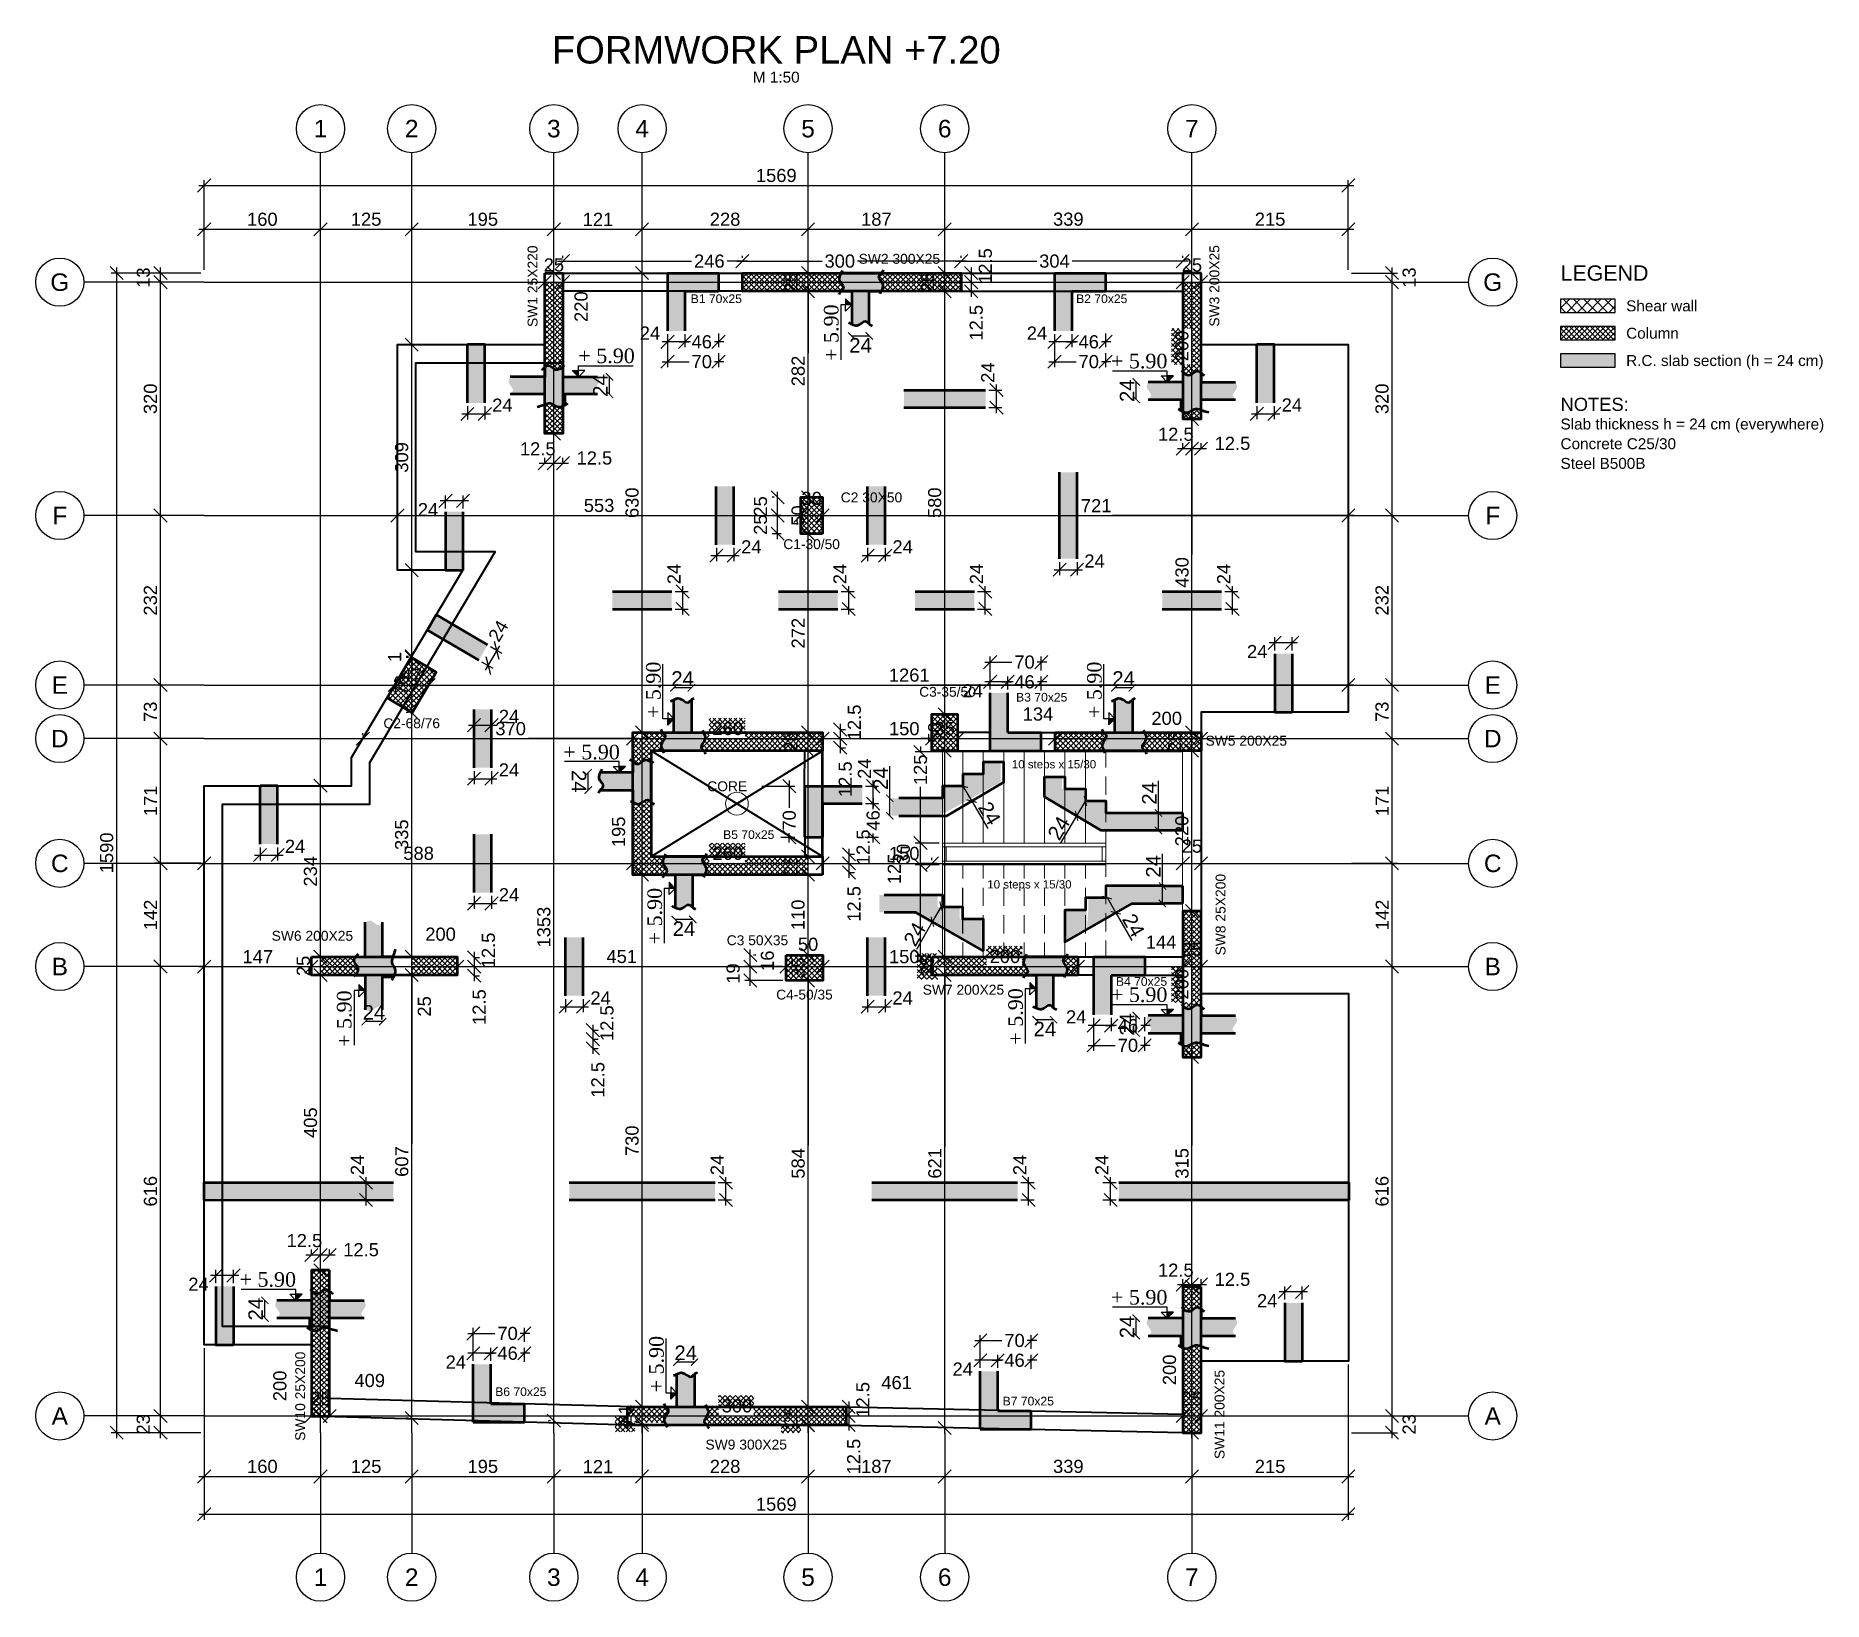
# Model space of a CAD drawing. Header units: millimetres. Extents: x -115 to 2336, y -10 to 2137.
import ezdxf
from ezdxf.enums import TextEntityAlignment as Align

# ---------------------------------------------------------------- set-up
doc = ezdxf.new("R2010")
doc.units = ezdxf.units.MM
for name, color, linetype, lineweight in [('COLUMN', 4, 'Continuous', 50), ('dimensions', 255, 'Continuous', 15), ('Draw thick', 7, 'Continuous', 50), ('OPENING', 90, 'Continuous', 50), ('REBAR', 6, 'Continuous', 35), ('SLAB', 3, 'Continuous', 35), ('WALL', 1, 'Continuous', 50)]:
    doc.layers.add(name, color=color, linetype=linetype, lineweight=lineweight)
for name, color, linetype in [('Draw', 7, 'Continuous'), ('FW_AXIS', 7, 'Continuous'), ('FW_COLUMN_HATCH', 8, 'Continuous'), ('FW_DIM', 7, 'Continuous'), ('FW_SLAB_SECTION', 8, 'Continuous'), ('FW_TEXT', 7, 'Continuous'), ('FW_WALL_HATCH', 8, 'Continuous'), ('text', 7, 'Continuous')]:
    doc.layers.add(name, color=color, linetype=linetype)
doc.styles.add('10', font='times.ttf', dxfattribs={"height": 10})
doc.styles.add('MtX_Times_New_Roman', font='')
doc.styles.add('REBAR_TXT', font='arial.ttf')
doc.styles.get("Standard").update_dxf_attribs({"font": 'arial.ttf'})
doc.styles.get('MtX_Times_New_Roman').set_extended_font_data('Times New Roman')
doc.dimstyles.new('FW_DIM', dxfattribs={"dimtxt": 18, "dimasz": 9, "dimexe": 7.5, "dimexo": 4.5, "dimgap": 4.5, "dimtad": 1, "dimdec": 0, "dimtxsty": 'Standard', "dimtsz": 9, "dimcen": 2.5, "dimdle": 7.5, "dimclrd": 256, "dimclre": 256, "dimclrt": 7, "dimazin": 3, "dimtfac": 1, "dimtmove": 2, "dimatfit": 3, "dimarcsym": 0})
doc.dimstyles.new('M-20', dxfattribs={"dimtxt": 20, "dimasz": 10, "dimexe": 5, "dimexo": 5, "dimgap": 2.5, "dimtad": 1, "dimtxsty": 'Standard', "dimblk": 'ARCHTICK', "dimcen": 50, "dimse1": 1, "dimse2": 1, "dimadec": 0, "dimazin": 0, "dimtfac": 1, "dimtmove": 0, "dimatfit": 3, "dimfxl": 1, "dimarcsym": 0})
pattern_1 = [(45, (-14047.984, -14742.881), (-3.5921024, 3.5921024), []), (135, (-14047.984, -14742.881), (-3.5921024, -3.5921024), [])]
pattern_2 = [(45, (116.1675, -2396.052), (-3.5921024, 3.5921024), []), (135, (116.1675, -2396.052), (-3.5921024, -3.5921024), [])]

msp = doc.modelspace()

# ---------------------------------------------------------------- texts
at = {"ltscale": 0.08}
for s, height, p in [('B1 70x25', 11.9025, (783.355, 1770.063)), ('B2 70x25', 11.9025, (1311.915, 1770.063)), ('B3 70x25', 11.9025, (1229.61, 1223.711)), ('10 steps x 15/30', 11.2712, (1223.802, 1132.145)), ('B5 70x25', 11.9025, (827.832, 1035.343)), ('10 steps x 15/30', 11.2712, (1190.056, 967.481)), ('B4 70x25', 11.9025, (1366.48, 834.032)), ('B6 70x25', 11.9025, (515.26, 271.598)), ('B7 70x25', 11.9025, (1211.162, 258.686))]:
    msp.add_text(s, height=height, dxfattribs=at).set_placement(p)
at = {"layer": 'dimensions', "color": 0, "ltscale": 0.08}
for s, height, p in [('SW1 25X220 ', 13.57458, (573.244, 1737.28)), ('SW3 200X25 ', 13.57458, (1508.303, 1737.761)), ('SW8 25X200', 13.5746, (1516.745, 875.708)), ('SW10 25X200', 13.57458, (254.62, 210.181)), ('SW11 200X25', 13.57458, (1515.381, 185.156))]:
    msp.add_text(s, height=height, rotation=90, dxfattribs=at).set_placement(p)
for s, height, p in [('SW2 300X25', 13.5746, (1013.652, 1823.962)), ('C2 30X50', 13.5746, (989.105, 1496.864)), ('SW5 200X25 ', 13.57458, (1489.386, 1163.23)), ('CORE', 13.5746, (805.987, 1100.832)), ('SW6 200X25', 13.5746, (208.695, 895.811)), ('C3 50X35', 13.5746, (832.739, 889.725)), ('SW7 200X25', 13.5746, (1101.481, 821.876)), ('SW9 300X25', 13.5746, (803.595, 198.28))]:
    msp.add_text(s, height=height, dxfattribs=at).set_placement(p)
at = {"layer": 'FW_AXIS', "color": 7, "style": 'REBAR_TXT'}
for s, p in [('1', (275.668, 2009.256)), ('2', (400.724, 2009.256)), ('3', (595.673, 2009.256)), ('4', (716.693, 2009.256)), ('5', (944.278, 2009.256)), ('6', (1131.67, 2009.256)), ('7', (1470.663, 2009.256)), ('G', (-81.832, 1798.747)), ('G', (1883.207, 1798.747)), ('F', (-81.832, 1478.778)), ('F', (1883.207, 1478.778)), ('E', (-81.832, 1246.366)), ('E', (1883.207, 1246.366)), ('D', (-81.832, 1172.968)), ('D', (1883.207, 1172.968)), ('C', (-81.832, 1001.915)), ('C', (1883.207, 1001.915)), ('B', (-81.832, 860.437)), ('B', (1883.207, 860.437)), ('A', (-81.832, 244.302)), ('A', (1883.207, 244.302)), ('1', (275.668, 23.26)), ('2', (400.724, 23.26)), ('3', (595.673, 23.26)), ('4', (716.693, 23.26)), ('5', (944.278, 23.26)), ('6', (1131.67, 23.26)), ('7', (1470.663, 23.26))]:
    msp.add_text(s, height=24, dxfattribs=at).set_placement(p, align=Align.MIDDLE_CENTER)
at = {"layer": 'FW_TEXT', "color": 7, "style": 'REBAR_TXT'}
for s, height, p in [('FORMWORK PLAN +7.20', 37.5, (900.687, 2117.256)), ('M 1:50', 15, (900.687, 2079.756))]:
    msp.add_text(s, height=height, dxfattribs=at).set_placement(p, align=Align.MIDDLE_CENTER)
for s, height, p in [('LEGEND', 21, (1976.207, 1811.256)), ('Shear wall', 15, (2066.207, 1766.256)), ('Column', 15, (2066.207, 1728.756)), ('R.C. slab section (h = 24 cm)', 15, (2066.207, 1691.256)), ('NOTES:', 18, (1976.207, 1631.256)), ('Slab thickness h = 24 cm (everywhere)', 15, (1976.207, 1604.256)), ('Concrete C25/30', 15, (1976.207, 1577.256)), ('Steel B500B', 15, (1976.207, 1550.256))]:
    msp.add_text(s, height=height, dxfattribs=at).set_placement(p, align=Align.MIDDLE_LEFT)
for s, p in [('C1-30/50', (949.186, 1446.278)), ('C3-35/50', (1135.513, 1243.833)), ('C2-68/76', (400.724, 1200.717)), ('C4-50/35', (939.37, 828.749))]:
    msp.add_text(s, height=13.5, dxfattribs=at).set_placement(p, align=Align.TOP_CENTER)
at = {"layer": 'text', "style": 'MtX_Times_New_Roman'}
for rotation, p in [(90, (986.067, 1690.753)), (90, (742.152, 1201.028)), (90, (1346.89, 1201.069)), (360, (608.715, 1144.474)), (90, (743.966, 890.847)), (90, (1238.826, 753.299)), (90, (746.373, 276.548))]:
    msp.add_text('+ 5.90', height=20, rotation=rotation, dxfattribs=at).set_placement(p)
at = {"layer": 'text', "ltscale": 0.08, "char_height": 20, "attachment_point": 5}
for insert in [(1016.205, 1712.188), (772.289, 1255.31), (1377.027, 1255.351), (774.104, 912.283), (1268.963, 774.734), (776.511, 330.83)]:
    msp.add_mtext('24', dxfattribs=dict(at, insert=insert))
at = {"layer": 'text', "char_height": 20, "style": '10'}
for insert, attachment_point in [((706.696, 1707.769), 3), ((1359.664, 1700.576), 1), ((1359.664, 831.884), 1), ((164.664, 441.466), 1), ((1359.664, 417.015), 1)]:
    msp.add_mtext_dynamic_manual_height_columns('+ 5.90', width=98.50674, gutter_width=50, heights=[-20.404], dxfattribs=dict(at, insert=insert, attachment_point=attachment_point))
at = {"layer": 'text', "ltscale": 0.08, "insert": (630.15, 1114.336), "char_height": 20, "attachment_point": 5, "rotation": 270}
msp.add_mtext('24', dxfattribs=at)
at = {"layer": 'text', "insert": (298.158, 750.259), "char_height": 20, "attachment_point": 1, "rotation": 90, "style": '10'}
msp.add_mtext_dynamic_manual_height_columns('+ 5.90', width=98.50674, gutter_width=50, heights=[-20.404], dxfattribs=at)

# ---------------------------------------------------------------- blocks, each defined once
blk = doc.blocks.new('*D198')
at = {"layer": 'Defpoints', "color": 0}
for p in [(611.8, 820.4), (635.8, 820.4), (635.8, 805.4)]:
    blk.add_point(p, dxfattribs=at)
at = {"layer": 'FW_DIM', "lineweight": -2}
for p, q in [((620.8, 814.4), (602.8, 796.4)), ((611.8, 815.9), (611.8, 797.9)), ((626.8, 796.4), (644.8, 814.4)), ((635.8, 815.9), (635.8, 797.9)), ((604.3, 805.4), (643.3, 805.4))]:
    blk.add_line(p, q, dxfattribs=at)
at = {"layer": 'FW_DIM', "color": 7, "insert": (659.8, 817.4), "char_height": 18, "attachment_point": 5}
blk.add_mtext('24', dxfattribs=at)
blk = doc.blocks.new('*D199')
at = {"layer": 'Defpoints', "color": 0}
for p in [(1026, 820.4), (1050, 820.4), (1050, 805.4)]:
    blk.add_point(p, dxfattribs=at)
at = {"layer": 'FW_DIM', "lineweight": -2}
for p, q in [((1035, 814.4), (1017, 796.4)), ((1026, 815.9), (1026, 797.9)), ((1041, 796.4), (1059, 814.4)), ((1050, 815.9), (1050, 797.9)), ((1018.5, 805.4), (1057.5, 805.4))]:
    blk.add_line(p, q, dxfattribs=at)
at = {"layer": 'FW_DIM', "color": 7, "insert": (1074, 817.4), "char_height": 18, "attachment_point": 5}
blk.add_mtext('24', dxfattribs=at)
blk = doc.blocks.new('*D200')
at = {"layer": 'Defpoints', "color": 0}
for p in [(486.2, 961.9), (510.2, 961.9), (510.2, 946.9)]:
    blk.add_point(p, dxfattribs=at)
at = {"layer": 'FW_DIM', "lineweight": -2}
for p, q in [((486.2, 957.4), (486.2, 939.4)), ((510.2, 957.4), (510.2, 939.4)), ((495.2, 955.9), (477.2, 937.9)), ((478.7, 946.9), (517.7, 946.9)), ((501.2, 937.9), (519.2, 955.9))]:
    blk.add_line(p, q, dxfattribs=at)
at = {"layer": 'FW_DIM', "color": 7, "insert": (534.2, 958.9), "char_height": 18, "attachment_point": 5}
blk.add_mtext('24', dxfattribs=at)
blk = doc.blocks.new('*D201')
at = {"layer": 'Defpoints', "color": 0}
for p in [(486.2, 1133), (510.2, 1133), (510.2, 1118)]:
    blk.add_point(p, dxfattribs=at)
at = {"layer": 'FW_DIM', "lineweight": -2}
for p, q in [((486.2, 1128.5), (486.2, 1110.5)), ((510.2, 1128.5), (510.2, 1110.5)), ((495.2, 1127), (477.2, 1109)), ((478.7, 1118), (517.7, 1118)), ((501.2, 1109), (519.2, 1127))]:
    blk.add_line(p, q, dxfattribs=at)
at = {"layer": 'FW_DIM', "color": 7, "insert": (534.2, 1130), "char_height": 18, "attachment_point": 5}
blk.add_mtext('24', dxfattribs=at)
blk = doc.blocks.new('*D202')
at = {"layer": 'Defpoints', "color": 0}
for p in [(486.2, 1206.4), (510.2, 1206.4), (510.2, 1191.4)]:
    blk.add_point(p, dxfattribs=at)
at = {"layer": 'FW_DIM', "lineweight": -2}
for p, q in [((486.2, 1201.9), (486.2, 1183.9)), ((510.2, 1201.9), (510.2, 1183.9)), ((495.2, 1200.4), (477.2, 1182.4)), ((478.7, 1191.4), (517.7, 1191.4)), ((501.2, 1182.4), (519.2, 1200.4))]:
    blk.add_line(p, q, dxfattribs=at)
at = {"layer": 'FW_DIM', "color": 7, "insert": (534.2, 1203.4), "char_height": 18, "attachment_point": 5}
blk.add_mtext('24', dxfattribs=at)
blk = doc.blocks.new('*D203')
at = {"layer": 'Defpoints', "color": 0}
for p in [(818.5, 1438.8), (842.5, 1438.8), (842.5, 1423.8)]:
    blk.add_point(p, dxfattribs=at)
at = {"layer": 'FW_DIM', "lineweight": -2}
for p, q in [((827.5, 1432.8), (809.5, 1414.8)), ((811, 1423.8), (850, 1423.8)), ((818.5, 1434.3), (818.5, 1416.3)), ((833.5, 1414.8), (851.5, 1432.8)), ((842.5, 1434.3), (842.5, 1416.3))]:
    blk.add_line(p, q, dxfattribs=at)
at = {"layer": 'FW_DIM', "color": 7, "insert": (866.5, 1435.8), "char_height": 18, "attachment_point": 5}
blk.add_mtext('24', dxfattribs=at)
blk = doc.blocks.new('*D204')
at = {"layer": 'Defpoints', "color": 0}
for p in [(1026, 1438.8), (1050, 1438.8), (1050, 1423.8)]:
    blk.add_point(p, dxfattribs=at)
at = {"layer": 'FW_DIM', "lineweight": -2}
for p, q in [((1035, 1432.8), (1017, 1414.8)), ((1018.5, 1423.8), (1057.5, 1423.8)), ((1026, 1434.3), (1026, 1416.3)), ((1041, 1414.8), (1059, 1432.8)), ((1050, 1434.3), (1050, 1416.3))]:
    blk.add_line(p, q, dxfattribs=at)
at = {"layer": 'FW_DIM', "color": 7, "insert": (1074, 1435.8), "char_height": 18, "attachment_point": 5}
blk.add_mtext('24', dxfattribs=at)
blk = doc.blocks.new('*D205')
at = {"layer": 'Defpoints', "color": 0}
for p in [(1289.2, 1419.5), (1313.2, 1419.5), (1313.2, 1404.5)]:
    blk.add_point(p, dxfattribs=at)
at = {"layer": 'FW_DIM', "lineweight": -2}
for p, q in [((1298.2, 1413.5), (1280.2, 1395.5)), ((1281.7, 1404.5), (1320.7, 1404.5)), ((1289.2, 1415), (1289.2, 1397)), ((1304.2, 1395.5), (1322.2, 1413.5)), ((1313.2, 1415), (1313.2, 1397))]:
    blk.add_line(p, q, dxfattribs=at)
at = {"layer": 'FW_DIM', "color": 7, "insert": (1337.2, 1416.5), "char_height": 18, "attachment_point": 5}
blk.add_mtext('24', dxfattribs=at)
blk = doc.blocks.new('*D206')
at = {"layer": 'Defpoints', "color": 0}
for p in [(323.2, 564.4), (338.2, 564.4), (323.2, 540.4)]:
    blk.add_point(p, dxfattribs=at)
at = {"layer": 'FW_DIM', "lineweight": -2}
for p, q in [((327.7, 564.4), (345.7, 564.4)), ((347.2, 555.4), (329.2, 573.4)), ((338.2, 532.9), (338.2, 571.9)), ((327.7, 540.4), (345.7, 540.4)), ((329.2, 549.4), (347.2, 531.4))]:
    blk.add_line(p, q, dxfattribs=at)
at = {"layer": 'FW_DIM', "color": 7, "insert": (326.2, 588.4), "char_height": 18, "attachment_point": 5, "rotation": 90}
blk.add_mtext('24', dxfattribs=at)
blk = doc.blocks.new('*D207')
at = {"layer": 'Defpoints', "color": 0}
for p in [(816.7, 564.4), (831.7, 564.4), (816.7, 540.4)]:
    blk.add_point(p, dxfattribs=at)
at = {"layer": 'FW_DIM', "lineweight": -2}
for p, q in [((821.2, 564.4), (839.2, 564.4)), ((840.7, 555.4), (822.7, 573.4)), ((831.7, 532.9), (831.7, 571.9)), ((821.2, 540.4), (839.2, 540.4)), ((822.7, 549.4), (840.7, 531.4))]:
    blk.add_line(p, q, dxfattribs=at)
at = {"layer": 'FW_DIM', "color": 7, "insert": (819.7, 588.4), "char_height": 18, "attachment_point": 5, "rotation": 90}
blk.add_mtext('24', dxfattribs=at)
blk = doc.blocks.new('*D208')
at = {"layer": 'Defpoints', "color": 0}
for p in [(757.4, 1374.6), (772.4, 1374.6), (757.4, 1350.6)]:
    blk.add_point(p, dxfattribs=at)
at = {"layer": 'FW_DIM', "lineweight": -2}
for p, q in [((761.9, 1374.6), (779.9, 1374.6)), ((781.4, 1365.6), (763.4, 1383.6)), ((772.4, 1343.1), (772.4, 1382.1)), ((761.9, 1350.6), (779.9, 1350.6)), ((763.4, 1359.6), (781.4, 1341.6))]:
    blk.add_line(p, q, dxfattribs=at)
at = {"layer": 'FW_DIM', "color": 7, "insert": (760.4, 1398.6), "char_height": 18, "attachment_point": 5, "rotation": 90}
blk.add_mtext('24', dxfattribs=at)
blk = doc.blocks.new('*D209')
at = {"layer": 'Defpoints', "color": 0}
for p in [(985, 1374.6), (1000, 1374.6), (985, 1350.6)]:
    blk.add_point(p, dxfattribs=at)
at = {"layer": 'FW_DIM', "lineweight": -2}
for p, q in [((989.5, 1374.6), (1007.5, 1374.6)), ((1009, 1365.6), (991, 1383.6)), ((1000, 1343.1), (1000, 1382.1)), ((989.5, 1350.6), (1007.5, 1350.6)), ((991, 1359.6), (1009, 1341.6))]:
    blk.add_line(p, q, dxfattribs=at)
at = {"layer": 'FW_DIM', "color": 7, "insert": (988, 1398.6), "char_height": 18, "attachment_point": 5, "rotation": 90}
blk.add_mtext('24', dxfattribs=at)
blk = doc.blocks.new('*D210')
at = {"layer": 'Defpoints', "color": 0}
for p in [(1231.7, 564.4), (1246.7, 564.4), (1231.7, 540.4)]:
    blk.add_point(p, dxfattribs=at)
at = {"layer": 'FW_DIM', "lineweight": -2}
for p, q in [((1236.2, 564.4), (1254.2, 564.4)), ((1255.7, 555.4), (1237.7, 573.4)), ((1246.7, 532.9), (1246.7, 571.9)), ((1236.2, 540.4), (1254.2, 540.4)), ((1237.7, 549.4), (1255.7, 531.4))]:
    blk.add_line(p, q, dxfattribs=at)
at = {"layer": 'FW_DIM', "color": 7, "insert": (1234.7, 588.4), "char_height": 18, "attachment_point": 5, "rotation": 90}
blk.add_mtext('24', dxfattribs=at)
blk = doc.blocks.new('*D211')
at = {"layer": 'Defpoints', "color": 0}
for p in [(1172.3, 1374.6), (1187.3, 1374.6), (1172.3, 1350.6)]:
    blk.add_point(p, dxfattribs=at)
at = {"layer": 'FW_DIM', "lineweight": -2}
for p, q in [((1176.8, 1374.6), (1194.8, 1374.6)), ((1196.3, 1365.6), (1178.3, 1383.6)), ((1187.3, 1343.1), (1187.3, 1382.1)), ((1176.8, 1350.6), (1194.8, 1350.6)), ((1178.3, 1359.6), (1196.3, 1341.6))]:
    blk.add_line(p, q, dxfattribs=at)
at = {"layer": 'FW_DIM', "color": 7, "insert": (1175.3, 1398.6), "char_height": 18, "attachment_point": 5, "rotation": 90}
blk.add_mtext('24', dxfattribs=at)
blk = doc.blocks.new('*D212')
at = {"layer": 'Defpoints', "color": 0}
for p in [(1187.7, 1650.8), (1202.7, 1650.8), (1187.7, 1626.8)]:
    blk.add_point(p, dxfattribs=at)
at = {"layer": 'FW_DIM', "lineweight": -2}
for p, q in [((1192.2, 1650.8), (1210.2, 1650.8)), ((1211.7, 1641.8), (1193.7, 1659.8)), ((1202.7, 1619.3), (1202.7, 1658.3)), ((1192.2, 1626.8), (1210.2, 1626.8)), ((1193.7, 1635.8), (1211.7, 1617.8))]:
    blk.add_line(p, q, dxfattribs=at)
at = {"layer": 'FW_DIM', "color": 7, "insert": (1190.7, 1674.8), "char_height": 18, "attachment_point": 5, "rotation": 90}
blk.add_mtext('24', dxfattribs=at)
blk = doc.blocks.new('*D213')
at = {"layer": 'Defpoints', "color": 0}
for p in [(1344.2, 564.4), (1359.2, 564.4), (1344.2, 540.4)]:
    blk.add_point(p, dxfattribs=at)
at = {"layer": 'FW_DIM', "lineweight": -2}
for p, q in [((1348.7, 564.4), (1366.7, 564.4)), ((1368.2, 555.4), (1350.2, 573.4)), ((1359.2, 532.9), (1359.2, 571.9)), ((1348.7, 540.4), (1366.7, 540.4)), ((1350.2, 549.4), (1368.2, 531.4))]:
    blk.add_line(p, q, dxfattribs=at)
at = {"layer": 'FW_DIM', "color": 7, "insert": (1347.2, 588.4), "char_height": 18, "attachment_point": 5, "rotation": 90}
blk.add_mtext('24', dxfattribs=at)
blk = doc.blocks.new('*D214')
at = {"layer": 'Defpoints', "color": 0}
for p in [(1511.3, 1374.6), (1526.3, 1374.6), (1511.3, 1350.6)]:
    blk.add_point(p, dxfattribs=at)
at = {"layer": 'FW_DIM', "lineweight": -2}
for p, q in [((1515.8, 1374.6), (1533.8, 1374.6)), ((1535.3, 1365.6), (1517.3, 1383.6)), ((1526.3, 1343.1), (1526.3, 1382.1)), ((1515.8, 1350.6), (1533.8, 1350.6)), ((1517.3, 1359.6), (1535.3, 1341.6))]:
    blk.add_line(p, q, dxfattribs=at)
at = {"layer": 'FW_DIM', "color": 7, "insert": (1514.3, 1398.6), "char_height": 18, "attachment_point": 5, "rotation": 90}
blk.add_mtext('24', dxfattribs=at)
blk = doc.blocks.new('*D215')
at = {"layer": 'Defpoints', "color": 0}
for p in [(263.2, 244.3), (288.2, 244.3), (288.2, 244.3)]:
    blk.add_point(p, dxfattribs=at)
at = {"layer": 'FW_DIM', "lineweight": -2}
for p, q in [((272.2, 253.3), (254.2, 235.3)), ((263.2, 248.8), (263.2, 251.8)), ((279.2, 235.3), (297.2, 253.3)), ((288.2, 248.8), (288.2, 251.8)), ((255.7, 244.3), (295.7, 244.3))]:
    blk.add_line(p, q, dxfattribs=at)
at = {"layer": 'FW_DIM', "color": 7, "insert": (275.7, 267.7), "char_height": 18, "attachment_point": 5}
blk.add_mtext('25', dxfattribs=at)
blk = doc.blocks.new('*D216')
at = {"layer": 'Defpoints', "color": 0}
for p in [(288.2, 244.3), (696.8, 244.3), (696.8, 244.3)]:
    blk.add_point(p, dxfattribs=at)
at = {"layer": 'FW_DIM', "lineweight": -2}
for p, q in [((297.2, 253.3), (279.2, 235.3)), ((288.2, 248.8), (288.2, 251.8)), ((687.8, 235.3), (705.8, 253.3)), ((696.8, 248.8), (696.8, 251.8)), ((280.7, 244.3), (704.3, 244.3))]:
    blk.add_line(p, q, dxfattribs=at)
at = {"layer": 'FW_DIM', "color": 7, "insert": (343.2, 292.8), "char_height": 18, "attachment_point": 5}
blk.add_mtext('409', dxfattribs=at)
blk = doc.blocks.new('*D217')
at = {"layer": 'Defpoints', "color": 0}
for p in [(696.8, 244.3), (996.8, 244.3), (996.8, 244.3)]:
    blk.add_point(p, dxfattribs=at)
at = {"layer": 'FW_DIM', "lineweight": -2}
for p, q in [((705.8, 253.3), (687.8, 235.3)), ((696.8, 248.8), (696.8, 251.8)), ((987.8, 235.3), (1005.8, 253.3)), ((996.8, 248.8), (996.8, 251.8)), ((689.3, 244.3), (1004.3, 244.3))]:
    blk.add_line(p, q, dxfattribs=at)
at = {"layer": 'FW_DIM', "color": 7, "insert": (846.8, 258), "char_height": 18, "attachment_point": 5}
blk.add_mtext('300', dxfattribs=at)
blk = doc.blocks.new('*D218')
at = {"layer": 'Defpoints', "color": 0}
for p in [(996.8, 244.3), (1458.2, 244.3), (1458.2, 244.3)]:
    blk.add_point(p, dxfattribs=at)
at = {"layer": 'FW_DIM', "lineweight": -2}
for p, q in [((1005.8, 253.3), (987.8, 235.3)), ((996.8, 248.8), (996.8, 251.8)), ((1449.2, 235.3), (1467.2, 253.3)), ((1458.2, 248.8), (1458.2, 251.8)), ((989.3, 244.3), (1465.7, 244.3))]:
    blk.add_line(p, q, dxfattribs=at)
at = {"layer": 'FW_DIM', "color": 7, "insert": (1065.7, 289.9), "char_height": 18, "attachment_point": 5}
blk.add_mtext('461', dxfattribs=at)
blk = doc.blocks.new('*D219')
at = {"layer": 'Defpoints', "color": 0}
for p in [(1458.2, 244.3), (1483.2, 244.3), (1483.2, 244.3)]:
    blk.add_point(p, dxfattribs=at)
at = {"layer": 'FW_DIM', "lineweight": -2}
for p, q in [((1467.2, 253.3), (1449.2, 235.3)), ((1458.2, 248.8), (1458.2, 251.8)), ((1474.2, 235.3), (1492.2, 253.3)), ((1483.2, 248.8), (1483.2, 251.8)), ((1450.7, 244.3), (1490.7, 244.3))]:
    blk.add_line(p, q, dxfattribs=at)
at = {"layer": 'FW_DIM', "color": 7, "insert": (1470.7, 267.7), "char_height": 18, "attachment_point": 5}
blk.add_mtext('25', dxfattribs=at)
blk = doc.blocks.new('*D220')
at = {"layer": 'Defpoints', "color": 0}
for p in [(116.2, 860.4), (263.2, 860.4), (263.2, 860.4)]:
    blk.add_point(p, dxfattribs=at)
at = {"layer": 'FW_DIM', "lineweight": -2}
for p, q in [((125.2, 869.4), (107.2, 851.4)), ((108.7, 860.4), (270.7, 860.4)), ((116.2, 864.9), (116.2, 867.9)), ((254.2, 851.4), (272.2, 869.4)), ((263.2, 864.9), (263.2, 867.9))]:
    blk.add_line(p, q, dxfattribs=at)
at = {"layer": 'FW_DIM', "color": 7, "insert": (189.7, 874), "char_height": 18, "attachment_point": 5}
blk.add_mtext('147', dxfattribs=at)
blk = doc.blocks.new('*D221')
at = {"layer": 'Defpoints', "color": 0}
for p in [(263.2, 860.4), (463.2, 860.4), (463.2, 860.4)]:
    blk.add_point(p, dxfattribs=at)
at = {"layer": 'FW_DIM', "lineweight": -2}
for p, q in [((272.2, 869.4), (254.2, 851.4)), ((255.7, 860.4), (470.7, 860.4)), ((263.2, 864.9), (263.2, 867.9)), ((454.2, 851.4), (472.2, 869.4)), ((463.2, 864.9), (463.2, 867.9))]:
    blk.add_line(p, q, dxfattribs=at)
at = {"layer": 'FW_DIM', "color": 7, "insert": (440.3, 904.7), "char_height": 18, "attachment_point": 5}
blk.add_mtext('200', dxfattribs=at)
blk = doc.blocks.new('*D222')
at = {"layer": 'Defpoints', "color": 0}
for p in [(463.2, 860.4), (914.4, 860.4), (914.4, 860.4)]:
    blk.add_point(p, dxfattribs=at)
at = {"layer": 'FW_DIM', "lineweight": -2}
for p, q in [((472.2, 869.4), (454.2, 851.4)), ((455.7, 860.4), (921.9, 860.4)), ((463.2, 864.9), (463.2, 867.9)), ((905.4, 851.4), (923.4, 869.4)), ((914.4, 864.9), (914.4, 867.9))]:
    blk.add_line(p, q, dxfattribs=at)
at = {"layer": 'FW_DIM', "color": 7, "insert": (688.8, 874.1), "char_height": 18, "attachment_point": 5}
blk.add_mtext('451', dxfattribs=at)
blk = doc.blocks.new('*D223')
at = {"layer": 'Defpoints', "color": 0}
for p in [(914.4, 860.4), (964.4, 860.4), (964.4, 860.4)]:
    blk.add_point(p, dxfattribs=at)
at = {"layer": 'FW_DIM', "lineweight": -2}
for p, q in [((923.4, 869.4), (905.4, 851.4)), ((906.9, 860.4), (971.9, 860.4)), ((914.4, 864.9), (914.4, 867.9)), ((955.4, 851.4), (973.4, 869.4)), ((964.4, 864.9), (964.4, 867.9))]:
    blk.add_line(p, q, dxfattribs=at)
at = {"layer": 'FW_DIM', "color": 7, "insert": (944.3, 890.9), "char_height": 18, "attachment_point": 5}
blk.add_mtext('50', dxfattribs=at)
blk = doc.blocks.new('*D224')
at = {"layer": 'Defpoints', "color": 0}
for p in [(964.4, 860.4), (1114.2, 860.4), (1114.2, 860.4)]:
    blk.add_point(p, dxfattribs=at)
at = {"layer": 'FW_DIM', "lineweight": -2}
for p, q in [((973.4, 869.4), (955.4, 851.4)), ((956.9, 860.4), (1052.7, 860.4)), ((964.4, 864.9), (964.4, 867.9)), ((1121.7, 860.4), (1099.7, 860.4)), ((1105.2, 851.4), (1123.2, 869.4)), ((1114.2, 864.9), (1114.2, 867.9))]:
    blk.add_line(p, q, dxfattribs=at)
at = {"layer": 'FW_DIM', "color": 7, "insert": (1076.2, 873.9), "char_height": 18, "attachment_point": 5}
blk.add_mtext('150', dxfattribs=at)
blk = doc.blocks.new('*D225')
at = {"layer": 'Defpoints', "color": 0}
for p in [(1114.2, 860.4), (1314.2, 860.4), (1314.2, 860.4)]:
    blk.add_point(p, dxfattribs=at)
at = {"layer": 'FW_DIM', "lineweight": -2}
for p, q in [((1123.2, 869.4), (1105.2, 851.4)), ((1106.7, 860.4), (1321.7, 860.4)), ((1114.2, 864.9), (1114.2, 867.9)), ((1305.2, 851.4), (1323.2, 869.4)), ((1314.2, 864.9), (1314.2, 867.9))]:
    blk.add_line(p, q, dxfattribs=at)
at = {"layer": 'FW_DIM', "color": 7, "insert": (1214.2, 874.1), "char_height": 18, "attachment_point": 5}
blk.add_mtext('200', dxfattribs=at)
blk = doc.blocks.new('*D226')
at = {"layer": 'Defpoints', "color": 0}
for p in [(1314.2, 860.4), (1458.2, 860.4), (1458.2, 860.4)]:
    blk.add_point(p, dxfattribs=at)
at = {"layer": 'FW_DIM', "lineweight": -2}
for p, q in [((1323.2, 869.4), (1305.2, 851.4)), ((1306.7, 860.4), (1465.7, 860.4)), ((1314.2, 864.9), (1314.2, 867.9)), ((1449.2, 851.4), (1467.2, 869.4)), ((1458.2, 864.9), (1458.2, 867.9))]:
    blk.add_line(p, q, dxfattribs=at)
at = {"layer": 'FW_DIM', "color": 7, "insert": (1428.4, 894), "char_height": 18, "attachment_point": 5}
blk.add_mtext('144', dxfattribs=at)
blk = doc.blocks.new('*D227')
at = {"layer": 'Defpoints', "color": 0}
for p in [(1458.2, 860.4), (1483.2, 860.4), (1483.2, 860.4)]:
    blk.add_point(p, dxfattribs=at)
at = {"layer": 'FW_DIM', "lineweight": -2}
for p, q in [((1467.2, 869.4), (1449.2, 851.4)), ((1450.7, 860.4), (1490.7, 860.4)), ((1458.2, 864.9), (1458.2, 867.9)), ((1474.2, 851.4), (1492.2, 869.4)), ((1483.2, 864.9), (1483.2, 867.9))]:
    blk.add_line(p, q, dxfattribs=at)
at = {"layer": 'FW_DIM', "color": 7, "insert": (1470.7, 883.9), "char_height": 18, "attachment_point": 5}
blk.add_mtext('25', dxfattribs=at)
blk = doc.blocks.new('*D228')
at = {"layer": 'Defpoints', "color": 0}
for p in [(116.2, 1001.9), (704.2, 1001.9), (704.2, 1001.9)]:
    blk.add_point(p, dxfattribs=at)
at = {"layer": 'FW_DIM', "lineweight": -2}
for p, q in [((125.2, 1010.9), (107.2, 992.9)), ((116.2, 1006.4), (116.2, 1009.4)), ((695.2, 992.9), (713.2, 1010.9)), ((704.2, 1006.4), (704.2, 1009.4)), ((108.7, 1001.9), (711.7, 1001.9))]:
    blk.add_line(p, q, dxfattribs=at)
at = {"layer": 'FW_DIM', "color": 7, "insert": (410.2, 1015.6), "char_height": 18, "attachment_point": 5}
blk.add_mtext('588', dxfattribs=at)
blk = doc.blocks.new('*D229')
at = {"layer": 'Defpoints', "color": 0}
for p in [(704.2, 1001.9), (964.2, 1001.9), (964.2, 1001.9)]:
    blk.add_point(p, dxfattribs=at)
at = {"layer": 'FW_DIM', "lineweight": -2}
for p, q in [((713.2, 1010.9), (695.2, 992.9)), ((704.2, 1006.4), (704.2, 1009.4)), ((955.2, 992.9), (973.2, 1010.9)), ((964.2, 1006.4), (964.2, 1009.4)), ((696.7, 1001.9), (971.7, 1001.9))]:
    blk.add_line(p, q, dxfattribs=at)
at = {"layer": 'FW_DIM', "color": 7, "insert": (834.2, 1015.6), "char_height": 18, "attachment_point": 5}
blk.add_mtext('260', dxfattribs=at)
blk = doc.blocks.new('*D230')
at = {"layer": 'Defpoints', "color": 0}
for p in [(964.2, 1001.9), (1114.2, 1001.9), (1114.2, 1001.9)]:
    blk.add_point(p, dxfattribs=at)
at = {"layer": 'FW_DIM', "lineweight": -2}
for p, q in [((973.2, 1010.9), (955.2, 992.9)), ((964.2, 1006.4), (964.2, 1009.4)), ((1105.2, 992.9), (1123.2, 1010.9)), ((1114.2, 1006.4), (1114.2, 1009.4)), ((956.7, 1001.9), (1052.7, 1001.9)), ((1121.7, 1001.9), (1099.7, 1001.9))]:
    blk.add_line(p, q, dxfattribs=at)
at = {"layer": 'FW_DIM', "color": 7, "insert": (1076.2, 1015.4), "char_height": 18, "attachment_point": 5}
blk.add_mtext('150', dxfattribs=at)
blk = doc.blocks.new('*D231')
at = {"layer": 'Defpoints', "color": 0}
for p in [(1458.2, 1001.9), (1483.2, 1001.9), (1483.2, 1001.9)]:
    blk.add_point(p, dxfattribs=at)
at = {"layer": 'FW_DIM', "lineweight": -2}
for p, q in [((1467.2, 1010.9), (1449.2, 992.9)), ((1458.2, 1006.4), (1458.2, 1009.4)), ((1474.2, 992.9), (1492.2, 1010.9)), ((1483.2, 1006.4), (1483.2, 1009.4)), ((1450.7, 1001.9), (1490.7, 1001.9))]:
    blk.add_line(p, q, dxfattribs=at)
at = {"layer": 'FW_DIM', "color": 7, "insert": (1470.7, 1025.4), "char_height": 18, "attachment_point": 5}
blk.add_mtext('25', dxfattribs=at)
blk = doc.blocks.new('*D232')
at = {"layer": 'Defpoints', "color": 0}
for p in [(333.8, 1173), (704.2, 1173), (704.2, 1173)]:
    blk.add_point(p, dxfattribs=at)
at = {"layer": 'FW_DIM', "lineweight": -2}
for p, q in [((342.8, 1182), (324.8, 1164)), ((333.8, 1177.5), (333.8, 1180.5)), ((695.2, 1164), (713.2, 1182)), ((704.2, 1177.5), (704.2, 1180.5)), ((326.3, 1173), (512.1, 1173)), ((711.7, 1173), (560.8, 1173))]:
    blk.add_line(p, q, dxfattribs=at)
at = {"layer": 'FW_DIM', "color": 7, "insert": (536.4, 1186.5), "char_height": 18, "attachment_point": 5}
blk.add_mtext('370', dxfattribs=at)
blk = doc.blocks.new('*D233')
at = {"layer": 'Defpoints', "color": 0}
for p in [(704.2, 1173), (964.3, 1173), (964.3, 1173)]:
    blk.add_point(p, dxfattribs=at)
at = {"layer": 'FW_DIM', "lineweight": -2}
for p, q in [((713.2, 1182), (695.2, 1164)), ((704.2, 1177.5), (704.2, 1180.5)), ((955.3, 1164), (973.3, 1182)), ((964.3, 1177.5), (964.3, 1180.5)), ((696.7, 1173), (971.8, 1173))]:
    blk.add_line(p, q, dxfattribs=at)
at = {"layer": 'FW_DIM', "color": 7, "insert": (834.2, 1186.7), "char_height": 18, "attachment_point": 5}
blk.add_mtext('260', dxfattribs=at)
blk = doc.blocks.new('*D234')
at = {"layer": 'Defpoints', "color": 0}
for p in [(964.3, 1173), (1114.2, 1173), (1114.2, 1173)]:
    blk.add_point(p, dxfattribs=at)
at = {"layer": 'FW_DIM', "lineweight": -2}
for p, q in [((973.3, 1182), (955.3, 1164)), ((964.3, 1177.5), (964.3, 1180.5)), ((1105.2, 1164), (1123.2, 1182)), ((1114.2, 1177.5), (1114.2, 1180.5)), ((956.8, 1173), (1052.7, 1173)), ((1121.7, 1173), (1099.7, 1173))]:
    blk.add_line(p, q, dxfattribs=at)
at = {"layer": 'FW_DIM', "color": 7, "insert": (1076.2, 1186.5), "char_height": 18, "attachment_point": 5}
blk.add_mtext('150', dxfattribs=at)
blk = doc.blocks.new('*D235')
at = {"layer": 'Defpoints', "color": 0}
for p in [(1114.2, 1173), (1149.2, 1173), (1149.2, 1173)]:
    blk.add_point(p, dxfattribs=at)
at = {"layer": 'FW_DIM', "lineweight": -2}
for p, q in [((1123.2, 1182), (1105.2, 1164)), ((1114.2, 1177.5), (1114.2, 1180.5)), ((1140.2, 1164), (1158.2, 1182)), ((1149.2, 1177.5), (1149.2, 1180.5)), ((1106.7, 1173), (1156.7, 1173))]:
    blk.add_line(p, q, dxfattribs=at)
at = {"layer": 'FW_DIM', "color": 7, "insert": (1131.7, 1186.7), "char_height": 18, "attachment_point": 5}
blk.add_mtext('35', dxfattribs=at)
blk = doc.blocks.new('*D236')
at = {"layer": 'Defpoints', "color": 0}
for p in [(1149.2, 1173), (1283.2, 1173), (1283.2, 1173)]:
    blk.add_point(p, dxfattribs=at)
at = {"layer": 'FW_DIM', "lineweight": -2}
for p, q in [((1158.2, 1182), (1140.2, 1164)), ((1149.2, 1177.5), (1149.2, 1180.5)), ((1274.2, 1164), (1292.2, 1182)), ((1283.2, 1177.5), (1283.2, 1180.5)), ((1141.7, 1173), (1290.7, 1173))]:
    blk.add_line(p, q, dxfattribs=at)
at = {"layer": 'FW_DIM', "color": 7, "insert": (1259.6, 1206.5), "char_height": 18, "attachment_point": 5}
blk.add_mtext('134', dxfattribs=at)
blk = doc.blocks.new('*D237')
at = {"layer": 'Defpoints', "color": 0}
for p in [(1283.2, 1173), (1483.2, 1173), (1483.2, 1173)]:
    blk.add_point(p, dxfattribs=at)
at = {"layer": 'FW_DIM', "lineweight": -2}
for p, q in [((1292.2, 1182), (1274.2, 1164)), ((1283.2, 1177.5), (1283.2, 1180.5)), ((1474.2, 1164), (1492.2, 1182)), ((1483.2, 1177.5), (1483.2, 1180.5)), ((1275.7, 1173), (1490.7, 1173))]:
    blk.add_line(p, q, dxfattribs=at)
at = {"layer": 'FW_DIM', "color": 7, "insert": (1436.1, 1200.7), "char_height": 18, "attachment_point": 5}
blk.add_mtext('200', dxfattribs=at)
blk = doc.blocks.new('*D238')
at = {"layer": 'Defpoints', "color": 0}
for p in [(377.5, 1246.4), (424, 1246.4), (424, 1246.4)]:
    blk.add_point(p, dxfattribs=at)
at = {"layer": 'FW_DIM', "lineweight": -2}
for p, q in [((386.5, 1255.4), (368.5, 1237.4)), ((377.5, 1250.9), (377.5, 1253.9)), ((415, 1237.4), (433, 1255.4)), ((424, 1250.9), (424, 1253.9)), ((370, 1246.4), (431.5, 1246.4))]:
    blk.add_line(p, q, dxfattribs=at)
at = {"layer": 'FW_DIM', "color": 7, "insert": (400.7, 1259.9), "char_height": 18, "attachment_point": 5}
blk.add_mtext('47', dxfattribs=at)
blk = doc.blocks.new('*D239')
at = {"layer": 'Defpoints', "color": 0}
for p in [(424, 1246.4), (1685.2, 1246.4), (1685.2, 1246.4)]:
    blk.add_point(p, dxfattribs=at)
at = {"layer": 'FW_DIM', "lineweight": -2}
for p, q in [((433, 1255.4), (415, 1237.4)), ((424, 1250.9), (424, 1253.9)), ((1676.2, 1237.4), (1694.2, 1255.4)), ((1685.2, 1250.9), (1685.2, 1253.9)), ((416.5, 1246.4), (1054.2, 1246.4)), ((1692.7, 1246.4), (1111.8, 1246.4))]:
    blk.add_line(p, q, dxfattribs=at)
at = {"layer": 'FW_DIM', "color": 7, "insert": (1083, 1259.9), "char_height": 18, "attachment_point": 5}
blk.add_mtext('1261', dxfattribs=at)
blk = doc.blocks.new('*D240')
at = {"layer": 'Defpoints', "color": 0}
for p in [(381.2, 1478.8), (934.2, 1478.8), (934.2, 1478.8)]:
    blk.add_point(p, dxfattribs=at)
at = {"layer": 'FW_DIM', "lineweight": -2}
for p, q in [((390.2, 1487.8), (372.2, 1469.8)), ((373.7, 1478.8), (941.7, 1478.8)), ((381.2, 1483.3), (381.2, 1486.3)), ((925.2, 1469.8), (943.2, 1487.8)), ((934.2, 1483.3), (934.2, 1486.3))]:
    blk.add_line(p, q, dxfattribs=at)
at = {"layer": 'FW_DIM', "color": 7, "insert": (657.7, 1492.5), "char_height": 18, "attachment_point": 5}
blk.add_mtext('553', dxfattribs=at)
blk = doc.blocks.new('*D241')
at = {"layer": 'Defpoints', "color": 0}
for p in [(934.2, 1478.8), (964.2, 1478.8), (964.2, 1478.8)]:
    blk.add_point(p, dxfattribs=at)
at = {"layer": 'FW_DIM', "lineweight": -2}
for p, q in [((943.2, 1487.8), (925.2, 1469.8)), ((926.7, 1478.8), (971.7, 1478.8)), ((934.2, 1483.3), (934.2, 1486.3)), ((955.2, 1469.8), (973.2, 1487.8)), ((964.2, 1483.3), (964.2, 1486.3))]:
    blk.add_line(p, q, dxfattribs=at)
at = {"layer": 'FW_DIM', "color": 7, "insert": (949.2, 1502.2), "char_height": 18, "attachment_point": 5}
blk.add_mtext('30', dxfattribs=at)
blk = doc.blocks.new('*D242')
at = {"layer": 'Defpoints', "color": 0}
for p in [(964.2, 1478.8), (1685.2, 1478.8), (1685.2, 1478.8)]:
    blk.add_point(p, dxfattribs=at)
at = {"layer": 'FW_DIM', "lineweight": -2}
for p, q in [((973.2, 1487.8), (955.2, 1469.8)), ((956.7, 1478.8), (1316.8, 1478.8)), ((964.2, 1483.3), (964.2, 1486.3)), ((1692.7, 1478.8), (1362, 1478.8)), ((1676.2, 1469.8), (1694.2, 1487.8)), ((1685.2, 1483.3), (1685.2, 1486.3))]:
    blk.add_line(p, q, dxfattribs=at)
at = {"layer": 'FW_DIM', "color": 7, "insert": (1339.4, 1492.3), "char_height": 18, "attachment_point": 5}
blk.add_mtext('721', dxfattribs=at)
blk = doc.blocks.new('*D243')
at = {"layer": 'Defpoints', "color": 0}
for p in [(583.2, 1798.7), (608.2, 1798.7), (608.2, 1798.7)]:
    blk.add_point(p, dxfattribs=at)
at = {"layer": 'FW_DIM', "lineweight": -2}
for p, q in [((592.2, 1807.7), (574.2, 1789.7)), ((575.7, 1798.7), (615.7, 1798.7)), ((583.2, 1803.2), (583.2, 1806.2)), ((599.2, 1789.7), (617.2, 1807.7)), ((608.2, 1803.2), (608.2, 1806.2))]:
    blk.add_line(p, q, dxfattribs=at)
at = {"layer": 'FW_DIM', "color": 7, "insert": (595.7, 1822.2), "char_height": 18, "attachment_point": 5}
blk.add_mtext('25', dxfattribs=at)
blk = doc.blocks.new('*D244')
at = {"layer": 'Defpoints', "color": 0}
for p in [(608.2, 1827.5), (854.2, 1827.5), (854.2, 1827.5)]:
    blk.add_point(p, dxfattribs=at)
at = {"layer": 'FW_DIM', "lineweight": -2}
for p, q in [((617.2, 1836.5), (599.2, 1818.5)), ((600.7, 1827.5), (784.4, 1827.5)), ((608.2, 1832), (608.2, 1835)), ((861.7, 1827.5), (833.5, 1827.5)), ((845.2, 1818.5), (863.2, 1836.5)), ((854.2, 1832), (854.2, 1835))]:
    blk.add_line(p, q, dxfattribs=at)
at = {"layer": 'FW_DIM', "color": 7, "insert": (808.9, 1827.5), "char_height": 18, "attachment_point": 5}
blk.add_mtext('246', dxfattribs=at)
blk = doc.blocks.new('*D245')
at = {"layer": 'Defpoints', "color": 0}
for p in [(854.2, 1827.5), (1154.2, 1827.5), (1154.2, 1827.5)]:
    blk.add_point(p, dxfattribs=at)
at = {"layer": 'FW_DIM', "lineweight": -2}
for p, q in [((863.2, 1836.5), (845.2, 1818.5)), ((846.7, 1827.5), (963.5, 1827.5)), ((854.2, 1832), (854.2, 1835)), ((1161.7, 1827.5), (1012.2, 1827.5)), ((1145.2, 1818.5), (1163.2, 1836.5)), ((1154.2, 1832), (1154.2, 1835))]:
    blk.add_line(p, q, dxfattribs=at)
at = {"layer": 'FW_DIM', "color": 7, "insert": (987.8, 1827.5), "char_height": 18, "attachment_point": 5}
blk.add_mtext('300', dxfattribs=at)
blk = doc.blocks.new('*D246')
at = {"layer": 'Defpoints', "color": 0}
for p in [(1154.2, 1827.5), (1458.1, 1827.5), (1458.1, 1827.5)]:
    blk.add_point(p, dxfattribs=at)
at = {"layer": 'FW_DIM', "lineweight": -2}
for p, q in [((1163.2, 1836.5), (1145.2, 1818.5)), ((1146.7, 1827.5), (1257.8, 1827.5)), ((1154.2, 1832), (1154.2, 1835)), ((1465.6, 1827.5), (1306.5, 1827.5)), ((1449.1, 1818.5), (1467.1, 1836.5)), ((1458.1, 1832), (1458.1, 1835))]:
    blk.add_line(p, q, dxfattribs=at)
at = {"layer": 'FW_DIM', "color": 7, "insert": (1282.2, 1827.5), "char_height": 18, "attachment_point": 5}
blk.add_mtext('304', dxfattribs=at)
blk = doc.blocks.new('*D247')
at = {"layer": 'Defpoints', "color": 0}
for p in [(1458.1, 1798.7), (1483.2, 1798.7), (1483.2, 1798.7)]:
    blk.add_point(p, dxfattribs=at)
at = {"layer": 'FW_DIM', "lineweight": -2}
for p, q in [((1467.1, 1807.7), (1449.1, 1789.7)), ((1450.6, 1798.7), (1490.7, 1798.7)), ((1458.1, 1803.2), (1458.1, 1806.2)), ((1474.2, 1789.7), (1492.2, 1807.7)), ((1483.2, 1803.2), (1483.2, 1806.2))]:
    blk.add_line(p, q, dxfattribs=at)
at = {"layer": 'FW_DIM', "color": 7, "insert": (1470.7, 1822.2), "char_height": 18, "attachment_point": 5}
blk.add_mtext('25', dxfattribs=at)
blk = doc.blocks.new('*D248')
at = {"layer": 'Defpoints', "color": 0}
for p in [(275.7, 444), (275.7, 444), (275.7, 243.7)]:
    blk.add_point(p, dxfattribs=at)
at = {"layer": 'FW_DIM', "lineweight": -2}
for p, q in [((284.7, 435), (266.7, 453)), ((271.2, 444), (268.2, 444)), ((275.7, 236.2), (275.7, 451.5)), ((266.7, 252.7), (284.7, 234.7)), ((271.2, 243.7), (268.2, 243.7))]:
    blk.add_line(p, q, dxfattribs=at)
at = {"layer": 'FW_DIM', "color": 7, "insert": (220, 285.5), "char_height": 18, "attachment_point": 5, "rotation": 90}
blk.add_mtext('200', dxfattribs=at)
blk = doc.blocks.new('*D249')
at = {"layer": 'Defpoints', "color": 0}
for p in [(275.7, 848.8), (275.7, 848.8), (275.7, 444)]:
    blk.add_point(p, dxfattribs=at)
at = {"layer": 'FW_DIM', "lineweight": -2}
for p, q in [((284.7, 839.8), (266.7, 857.8)), ((271.2, 848.8), (268.2, 848.8)), ((275.7, 436.5), (275.7, 856.3)), ((266.7, 453), (284.7, 435)), ((271.2, 444), (268.2, 444))]:
    blk.add_line(p, q, dxfattribs=at)
at = {"layer": 'FW_DIM', "color": 7, "insert": (262, 646.4), "char_height": 18, "attachment_point": 5, "rotation": 90}
blk.add_mtext('405', dxfattribs=at)
blk = doc.blocks.new('*D250')
at = {"layer": 'Defpoints', "color": 0}
for p in [(275.7, 873.8), (275.7, 873.8), (275.7, 848.8)]:
    blk.add_point(p, dxfattribs=at)
at = {"layer": 'FW_DIM', "lineweight": -2}
for p, q in [((284.7, 864.8), (266.7, 882.8)), ((271.2, 873.8), (268.2, 873.8)), ((275.7, 841.3), (275.7, 881.3)), ((266.7, 857.8), (284.7, 839.8)), ((271.2, 848.8), (268.2, 848.8))]:
    blk.add_line(p, q, dxfattribs=at)
at = {"layer": 'FW_DIM', "color": 7, "insert": (252.2, 861.3), "char_height": 18, "attachment_point": 5, "rotation": 90}
blk.add_mtext('25', dxfattribs=at)
blk = doc.blocks.new('*D251')
at = {"layer": 'Defpoints', "color": 0}
for p in [(275.7, 1108.3), (275.7, 1108.3), (275.7, 873.8)]:
    blk.add_point(p, dxfattribs=at)
at = {"layer": 'FW_DIM', "lineweight": -2}
for p, q in [((284.7, 1099.3), (266.7, 1117.3)), ((271.2, 1108.3), (268.2, 1108.3)), ((275.7, 866.3), (275.7, 1115.8)), ((266.7, 882.8), (284.7, 864.8)), ((271.2, 873.8), (268.2, 873.8))]:
    blk.add_line(p, q, dxfattribs=at)
at = {"layer": 'FW_DIM', "color": 7, "insert": (262, 991), "char_height": 18, "attachment_point": 5, "rotation": 90}
blk.add_mtext('234', dxfattribs=at)
blk = doc.blocks.new('*D252')
at = {"layer": 'Defpoints', "color": 0}
for p in [(400.7, 848.8), (400.7, 848.8), (400.7, 241.4)]:
    blk.add_point(p, dxfattribs=at)
at = {"layer": 'FW_DIM', "lineweight": -2}
for p, q in [((409.7, 839.8), (391.7, 857.8)), ((396.2, 848.8), (393.2, 848.8)), ((400.7, 856.3), (400.7, 617.6)), ((400.7, 233.9), (400.7, 568.7)), ((391.7, 250.4), (409.7, 232.4)), ((396.2, 241.4), (393.2, 241.4))]:
    blk.add_line(p, q, dxfattribs=at)
at = {"layer": 'FW_DIM', "color": 7, "insert": (387.2, 593.1), "char_height": 18, "attachment_point": 5, "rotation": 90}
blk.add_mtext('607', dxfattribs=at)
blk = doc.blocks.new('*D253')
at = {"layer": 'Defpoints', "color": 0}
for p in [(400.7, 873.8), (400.7, 873.8), (400.7, 848.8)]:
    blk.add_point(p, dxfattribs=at)
at = {"layer": 'FW_DIM', "lineweight": -2}
for p, q in [((409.7, 864.8), (391.7, 882.8)), ((396.2, 873.8), (393.2, 873.8)), ((400.7, 841.3), (400.7, 881.3)), ((391.7, 857.8), (409.7, 839.8)), ((396.2, 848.8), (393.2, 848.8))]:
    blk.add_line(p, q, dxfattribs=at)
at = {"layer": 'FW_DIM', "color": 7, "insert": (418.2, 805.8), "char_height": 18, "attachment_point": 5, "rotation": 90}
blk.add_mtext('25', dxfattribs=at)
blk = doc.blocks.new('*D254')
at = {"layer": 'Defpoints', "color": 0}
for p in [(400.7, 1208.6), (400.7, 1208.6), (400.7, 873.8)]:
    blk.add_point(p, dxfattribs=at)
at = {"layer": 'FW_DIM', "lineweight": -2}
for p, q in [((409.7, 1199.6), (391.7, 1217.6)), ((396.2, 1208.6), (393.2, 1208.6)), ((400.7, 866.3), (400.7, 1216.1)), ((391.7, 882.8), (409.7, 864.8)), ((396.2, 873.8), (393.2, 873.8))]:
    blk.add_line(p, q, dxfattribs=at)
at = {"layer": 'FW_DIM', "color": 7, "insert": (387, 1041.2), "char_height": 18, "attachment_point": 5, "rotation": 90}
blk.add_mtext('335', dxfattribs=at)
blk = doc.blocks.new('*D255')
at = {"layer": 'Defpoints', "color": 0}
for p in [(400.7, 1284.2), (400.7, 1284.2), (400.7, 1208.6)]:
    blk.add_point(p, dxfattribs=at)
at = {"layer": 'FW_DIM', "lineweight": -2}
for p, q in [((409.7, 1275.2), (391.7, 1293.2)), ((396.2, 1284.2), (393.2, 1284.2)), ((400.7, 1201.1), (400.7, 1291.7)), ((391.7, 1217.6), (409.7, 1199.6)), ((396.2, 1208.6), (393.2, 1208.6))]:
    blk.add_line(p, q, dxfattribs=at)
at = {"layer": 'FW_DIM', "color": 7, "insert": (387, 1246.4), "char_height": 18, "attachment_point": 5, "rotation": 90}
blk.add_mtext('76', dxfattribs=at)
blk = doc.blocks.new('*D256')
at = {"layer": 'Defpoints', "color": 0}
for p in [(400.7, 1285.5), (400.7, 1285.5), (400.7, 1284.2)]:
    blk.add_point(p, dxfattribs=at)
at = {"layer": 'FW_DIM', "lineweight": -2}
for p, q in [((400.7, 1285.5), (400.7, 1303.5)), ((391.7, 1294.5), (409.7, 1276.5)), ((409.7, 1275.2), (391.7, 1293.2)), ((396.2, 1285.5), (393.2, 1285.5)), ((396.2, 1284.2), (393.2, 1284.2)), ((400.7, 1284.2), (400.7, 1285.5)), ((400.7, 1284.2), (400.7, 1266.2))]:
    blk.add_line(p, q, dxfattribs=at)
at = {"layer": 'FW_DIM', "color": 7, "insert": (377.4, 1284.8), "char_height": 18, "attachment_point": 5, "rotation": 90}
blk.add_mtext('1', dxfattribs=at)
blk = doc.blocks.new('*D257')
at = {"layer": 'Defpoints', "color": 0}
for p in [(400.7, 1713.1), (400.7, 1713.1), (400.7, 1403.9)]:
    blk.add_point(p, dxfattribs=at)
at = {"layer": 'FW_DIM', "lineweight": -2}
for p, q in [((409.7, 1704.1), (391.7, 1722.1)), ((400.7, 1396.4), (400.7, 1720.6)), ((396.2, 1713.1), (393.2, 1713.1)), ((391.7, 1412.9), (409.7, 1394.9)), ((396.2, 1403.9), (393.2, 1403.9))]:
    blk.add_line(p, q, dxfattribs=at)
at = {"layer": 'FW_DIM', "color": 7, "insert": (387, 1558.5), "char_height": 18, "attachment_point": 5, "rotation": 90}
blk.add_mtext('309', dxfattribs=at)
blk = doc.blocks.new('*D258')
at = {"layer": 'Defpoints', "color": 0}
for p in [(595.7, 1591.3), (595.7, 1591.3), (595.7, 237.8)]:
    blk.add_point(p, dxfattribs=at)
at = {"layer": 'FW_DIM', "lineweight": -2}
for p, q in [((604.7, 1582.3), (586.7, 1600.3)), ((595.7, 230.3), (595.7, 1598.8)), ((591.2, 1591.3), (588.2, 1591.3)), ((586.7, 246.8), (604.7, 228.8)), ((591.2, 237.8), (588.2, 237.8))]:
    blk.add_line(p, q, dxfattribs=at)
at = {"layer": 'FW_DIM', "color": 7, "insert": (582, 914.5), "char_height": 18, "attachment_point": 5, "rotation": 90}
blk.add_mtext('1353', dxfattribs=at)
blk = doc.blocks.new('*D259')
at = {"layer": 'Defpoints', "color": 0}
for p in [(595.7, 1811.3), (595.7, 1811.3), (595.7, 1591.3)]:
    blk.add_point(p, dxfattribs=at)
at = {"layer": 'FW_DIM', "lineweight": -2}
for p, q in [((604.7, 1802.3), (586.7, 1820.3)), ((595.7, 1583.8), (595.7, 1818.8)), ((591.2, 1811.3), (588.2, 1811.3)), ((586.7, 1600.3), (604.7, 1582.3)), ((591.2, 1591.3), (588.2, 1591.3))]:
    blk.add_line(p, q, dxfattribs=at)
at = {"layer": 'FW_DIM', "color": 7, "insert": (633.1, 1765.2), "char_height": 18, "attachment_point": 5, "rotation": 90}
blk.add_mtext('220', dxfattribs=at)
blk = doc.blocks.new('*D260')
at = {"layer": 'Defpoints', "color": 0}
for p in [(716.7, 235.5), (716.7, 235.5), (716.7, 231.8)]:
    blk.add_point(p, dxfattribs=at)
at = {"layer": 'FW_DIM', "lineweight": -2}
for p, q in [((716.7, 235.5), (716.7, 253.5)), ((707.7, 244.5), (725.7, 226.5)), ((725.7, 222.8), (707.7, 240.8)), ((712.2, 235.5), (709.2, 235.5)), ((712.2, 231.8), (709.2, 231.8)), ((716.7, 231.8), (716.7, 235.5)), ((716.7, 231.8), (716.7, 213.8))]:
    blk.add_line(p, q, dxfattribs=at)
at = {"layer": 'FW_DIM', "color": 7, "insert": (693.4, 233.7), "char_height": 18, "attachment_point": 5, "rotation": 90}
blk.add_mtext('4', dxfattribs=at)
blk = doc.blocks.new('*D261')
at = {"layer": 'Defpoints', "color": 0}
for p in [(716.7, 256.8), (716.7, 256.8), (716.7, 235.5)]:
    blk.add_point(p, dxfattribs=at)
at = {"layer": 'FW_DIM', "lineweight": -2}
for p, q in [((725.7, 247.8), (707.7, 265.8)), ((712.2, 256.8), (709.2, 256.8)), ((716.7, 228), (716.7, 264.3)), ((707.7, 244.5), (725.7, 226.5)), ((712.2, 235.5), (709.2, 235.5))]:
    blk.add_line(p, q, dxfattribs=at)
at = {"layer": 'FW_DIM', "color": 7, "insert": (693.4, 246.2), "char_height": 18, "attachment_point": 5, "rotation": 90}
blk.add_mtext('21', dxfattribs=at)
blk = doc.blocks.new('*D262')
at = {"layer": 'Defpoints', "color": 0}
for p in [(716.7, 986.3), (716.7, 986.3), (716.7, 256.8)]:
    blk.add_point(p, dxfattribs=at)
at = {"layer": 'FW_DIM', "lineweight": -2}
for p, q in [((725.7, 977.3), (707.7, 995.3)), ((712.2, 986.3), (709.2, 986.3)), ((716.7, 249.3), (716.7, 993.8)), ((707.7, 265.8), (725.7, 247.8)), ((712.2, 256.8), (709.2, 256.8))]:
    blk.add_line(p, q, dxfattribs=at)
at = {"layer": 'FW_DIM', "color": 7, "insert": (703, 621.6), "char_height": 18, "attachment_point": 5, "rotation": 90}
blk.add_mtext('730', dxfattribs=at)
blk = doc.blocks.new('*D263')
at = {"layer": 'Defpoints', "color": 0}
for p in [(716.7, 1181.3), (716.7, 1181.3), (716.7, 986.3)]:
    blk.add_point(p, dxfattribs=at)
at = {"layer": 'FW_DIM', "lineweight": -2}
for p, q in [((725.7, 1172.3), (707.7, 1190.3)), ((712.2, 1181.3), (709.2, 1181.3)), ((716.7, 978.8), (716.7, 1188.8)), ((707.7, 995.3), (725.7, 977.3)), ((712.2, 986.3), (709.2, 986.3))]:
    blk.add_line(p, q, dxfattribs=at)
at = {"layer": 'FW_DIM', "color": 7, "insert": (684.5, 1045.1), "char_height": 18, "attachment_point": 5, "rotation": 90}
blk.add_mtext('195', dxfattribs=at)
blk = doc.blocks.new('*D264')
at = {"layer": 'Defpoints', "color": 0}
for p in [(716.7, 1811.2), (716.7, 1811.2), (716.7, 1181.3)]:
    blk.add_point(p, dxfattribs=at)
at = {"layer": 'FW_DIM', "lineweight": -2}
for p, q in [((725.7, 1802.2), (707.7, 1820.2)), ((716.7, 1173.8), (716.7, 1818.7)), ((712.2, 1811.2), (709.2, 1811.2)), ((707.7, 1190.3), (725.7, 1172.3)), ((712.2, 1181.3), (709.2, 1181.3))]:
    blk.add_line(p, q, dxfattribs=at)
at = {"layer": 'FW_DIM', "color": 7, "insert": (703, 1496.3), "char_height": 18, "attachment_point": 5, "rotation": 90}
blk.add_mtext('630', dxfattribs=at)
blk = doc.blocks.new('*D265')
at = {"layer": 'Defpoints', "color": 0}
for p in [(944.3, 231.8), (944.3, 231.8), (944.3, 231.3)]:
    blk.add_point(p, dxfattribs=at)
at = {"layer": 'FW_DIM', "lineweight": -2}
for p, q in [((944.3, 231.8), (944.3, 249.8)), ((935.3, 240.8), (953.3, 222.8)), ((953.3, 222.3), (935.3, 240.3)), ((939.8, 231.8), (936.8, 231.8)), ((939.8, 231.3), (936.8, 231.3)), ((944.3, 231.3), (944.3, 231.8)), ((944.3, 231.3), (944.3, 213.3))]:
    blk.add_line(p, q, dxfattribs=at)
at = {"layer": 'FW_DIM', "color": 7, "insert": (921, 231.5), "char_height": 18, "attachment_point": 5, "rotation": 90}
blk.add_mtext('1', dxfattribs=at)
blk = doc.blocks.new('*D266')
at = {"layer": 'Defpoints', "color": 0}
for p in [(944.3, 256.8), (944.3, 256.8), (944.3, 231.8)]:
    blk.add_point(p, dxfattribs=at)
at = {"layer": 'FW_DIM', "lineweight": -2}
for p, q in [((953.3, 247.8), (935.3, 265.8)), ((939.8, 256.8), (936.8, 256.8)), ((944.3, 224.3), (944.3, 264.3)), ((935.3, 240.8), (953.3, 222.8)), ((939.8, 231.8), (936.8, 231.8))]:
    blk.add_line(p, q, dxfattribs=at)
at = {"layer": 'FW_DIM', "color": 7, "insert": (920.8, 244.3), "char_height": 18, "attachment_point": 5, "rotation": 90}
blk.add_mtext('25', dxfattribs=at)
blk = doc.blocks.new('*D267')
at = {"layer": 'Defpoints', "color": 0}
for p in [(944.3, 841.3), (944.3, 841.3), (944.3, 256.8)]:
    blk.add_point(p, dxfattribs=at)
at = {"layer": 'FW_DIM', "lineweight": -2}
for p, q in [((953.3, 832.3), (935.3, 850.3)), ((939.8, 841.3), (936.8, 841.3)), ((944.3, 848.8), (944.3, 615)), ((944.3, 249.3), (944.3, 566.3)), ((935.3, 265.8), (953.3, 247.8)), ((939.8, 256.8), (936.8, 256.8))]:
    blk.add_line(p, q, dxfattribs=at)
at = {"layer": 'FW_DIM', "color": 7, "insert": (930.8, 590.6), "char_height": 18, "attachment_point": 5, "rotation": 90}
blk.add_mtext('584', dxfattribs=at)
blk = doc.blocks.new('*D268')
at = {"layer": 'Defpoints', "color": 0}
for p in [(944.3, 876.3), (944.3, 876.3), (944.3, 841.3)]:
    blk.add_point(p, dxfattribs=at)
at = {"layer": 'FW_DIM', "lineweight": -2}
for p, q in [((953.3, 867.3), (935.3, 885.3)), ((944.3, 833.8), (944.3, 883.8)), ((939.8, 876.3), (936.8, 876.3)), ((935.3, 850.3), (953.3, 832.3)), ((939.8, 841.3), (936.8, 841.3))]:
    blk.add_line(p, q, dxfattribs=at)
at = {"layer": 'FW_DIM', "color": 7, "insert": (930.6, 858.8), "char_height": 18, "attachment_point": 5, "rotation": 90}
blk.add_mtext('35', dxfattribs=at)
blk = doc.blocks.new('*D269')
at = {"layer": 'Defpoints', "color": 0}
for p in [(944.3, 986.3), (944.3, 986.3), (944.3, 876.3)]:
    blk.add_point(p, dxfattribs=at)
at = {"layer": 'FW_DIM', "lineweight": -2}
for p, q in [((953.3, 977.3), (935.3, 995.3)), ((939.8, 986.3), (936.8, 986.3)), ((944.3, 868.8), (944.3, 993.8)), ((935.3, 885.3), (953.3, 867.3)), ((939.8, 876.3), (936.8, 876.3))]:
    blk.add_line(p, q, dxfattribs=at)
at = {"layer": 'FW_DIM', "color": 7, "insert": (930.6, 931.3), "char_height": 18, "attachment_point": 5, "rotation": 90}
blk.add_mtext('110', dxfattribs=at)
blk = doc.blocks.new('*D270')
at = {"layer": 'Defpoints', "color": 0}
for p in [(944.3, 1011.3), (944.3, 1011.3), (944.3, 986.3)]:
    blk.add_point(p, dxfattribs=at)
at = {"layer": 'FW_DIM', "lineweight": -2}
for p, q in [((953.3, 1002.3), (935.3, 1020.3)), ((939.8, 1011.3), (936.8, 1011.3)), ((944.3, 978.8), (944.3, 1018.8)), ((935.3, 995.3), (953.3, 977.3)), ((939.8, 986.3), (936.8, 986.3))]:
    blk.add_line(p, q, dxfattribs=at)
at = {"layer": 'FW_DIM', "color": 7, "insert": (920.8, 998.8), "char_height": 18, "attachment_point": 5, "rotation": 90}
blk.add_mtext('25', dxfattribs=at)
blk = doc.blocks.new('*D271')
at = {"layer": 'Defpoints', "color": 0}
for p in [(944.3, 1181.3), (944.3, 1181.3), (944.3, 1156.3)]:
    blk.add_point(p, dxfattribs=at)
at = {"layer": 'FW_DIM', "lineweight": -2}
for p, q in [((953.3, 1172.3), (935.3, 1190.3)), ((939.8, 1181.3), (936.8, 1181.3)), ((944.3, 1148.8), (944.3, 1188.8)), ((935.3, 1165.3), (953.3, 1147.3)), ((939.8, 1156.3), (936.8, 1156.3))]:
    blk.add_line(p, q, dxfattribs=at)
at = {"layer": 'FW_DIM', "color": 7, "insert": (920.8, 1168.8), "char_height": 18, "attachment_point": 5, "rotation": 90}
blk.add_mtext('25', dxfattribs=at)
blk = doc.blocks.new('*D272')
at = {"layer": 'Defpoints', "color": 0}
for p in [(944.3, 1453.8), (944.3, 1453.8), (944.3, 1181.3)]:
    blk.add_point(p, dxfattribs=at)
at = {"layer": 'FW_DIM', "lineweight": -2}
for p, q in [((953.3, 1444.8), (935.3, 1462.8)), ((939.8, 1453.8), (936.8, 1453.8)), ((944.3, 1173.8), (944.3, 1461.3)), ((935.3, 1190.3), (953.3, 1172.3)), ((939.8, 1181.3), (936.8, 1181.3))]:
    blk.add_line(p, q, dxfattribs=at)
at = {"layer": 'FW_DIM', "color": 7, "insert": (930.7, 1317.5), "char_height": 18, "attachment_point": 5, "rotation": 90}
blk.add_mtext('272', dxfattribs=at)
blk = doc.blocks.new('*D273')
at = {"layer": 'Defpoints', "color": 0}
for p in [(944.3, 1503.8), (944.3, 1503.8), (944.3, 1453.8)]:
    blk.add_point(p, dxfattribs=at)
at = {"layer": 'FW_DIM', "lineweight": -2}
for p, q in [((953.3, 1494.8), (935.3, 1512.8)), ((939.8, 1503.8), (936.8, 1503.8)), ((944.3, 1446.3), (944.3, 1511.3)), ((935.3, 1462.8), (953.3, 1444.8)), ((939.8, 1453.8), (936.8, 1453.8))]:
    blk.add_line(p, q, dxfattribs=at)
at = {"layer": 'FW_DIM', "color": 7, "insert": (930.6, 1478.8), "char_height": 18, "attachment_point": 5, "rotation": 90}
blk.add_mtext('50', dxfattribs=at)
blk = doc.blocks.new('*D274')
at = {"layer": 'Defpoints', "color": 0}
for p in [(944.3, 1786.2), (944.3, 1786.2), (944.3, 1503.8)]:
    blk.add_point(p, dxfattribs=at)
at = {"layer": 'FW_DIM', "lineweight": -2}
for p, q in [((953.3, 1777.2), (935.3, 1795.2)), ((944.3, 1793.7), (944.3, 1701.5)), ((939.8, 1786.2), (936.8, 1786.2)), ((944.3, 1496.3), (944.3, 1652.6)), ((935.3, 1512.8), (953.3, 1494.8)), ((939.8, 1503.8), (936.8, 1503.8))]:
    blk.add_line(p, q, dxfattribs=at)
at = {"layer": 'FW_DIM', "color": 7, "insert": (930.8, 1677), "char_height": 18, "attachment_point": 5, "rotation": 90}
blk.add_mtext('282', dxfattribs=at)
blk = doc.blocks.new('*D275')
at = {"layer": 'Defpoints', "color": 0}
for p in [(944.3, 1811.2), (944.3, 1811.2), (944.3, 1786.2)]:
    blk.add_point(p, dxfattribs=at)
at = {"layer": 'FW_DIM', "lineweight": -2}
for p, q in [((953.3, 1802.2), (935.3, 1820.2)), ((944.3, 1778.7), (944.3, 1818.7)), ((935.3, 1795.2), (953.3, 1777.2)), ((939.8, 1811.2), (936.8, 1811.2)), ((939.8, 1786.2), (936.8, 1786.2))]:
    blk.add_line(p, q, dxfattribs=at)
at = {"layer": 'FW_DIM', "color": 7, "insert": (920.8, 1798.7), "char_height": 18, "attachment_point": 5, "rotation": 90}
blk.add_mtext('25', dxfattribs=at)
blk = doc.blocks.new('*D276')
at = {"layer": 'Defpoints', "color": 0}
for p in [(1131.7, 848.8), (1131.7, 848.8), (1131.7, 227.8)]:
    blk.add_point(p, dxfattribs=at)
at = {"layer": 'FW_DIM', "lineweight": -2}
for p, q in [((1140.7, 839.8), (1122.7, 857.8)), ((1127.2, 848.8), (1124.2, 848.8)), ((1131.7, 856.3), (1131.7, 613.3)), ((1131.7, 220.3), (1131.7, 567.9)), ((1122.7, 236.8), (1140.7, 218.8)), ((1127.2, 227.8), (1124.2, 227.8))]:
    blk.add_line(p, q, dxfattribs=at)
at = {"layer": 'FW_DIM', "color": 7, "insert": (1118.2, 590.6), "char_height": 18, "attachment_point": 5, "rotation": 90}
blk.add_mtext('621', dxfattribs=at)
blk = doc.blocks.new('*D277')
at = {"layer": 'Defpoints', "color": 0}
for p in [(1131.7, 873.8), (1131.7, 873.8), (1131.7, 848.8)]:
    blk.add_point(p, dxfattribs=at)
at = {"layer": 'FW_DIM', "lineweight": -2}
for p, q in [((1140.7, 864.8), (1122.7, 882.8)), ((1127.2, 873.8), (1124.2, 873.8)), ((1131.7, 841.3), (1131.7, 881.3)), ((1122.7, 857.8), (1140.7, 839.8)), ((1127.2, 848.8), (1124.2, 848.8))]:
    blk.add_line(p, q, dxfattribs=at)
at = {"layer": 'FW_DIM', "color": 7, "insert": (1108.2, 861.3), "char_height": 18, "attachment_point": 5, "rotation": 90}
blk.add_mtext('25', dxfattribs=at)
blk = doc.blocks.new('*D278')
at = {"layer": 'Defpoints', "color": 0}
for p in [(1131.7, 1206.3), (1131.7, 1206.3), (1131.7, 1156.3)]:
    blk.add_point(p, dxfattribs=at)
at = {"layer": 'FW_DIM', "lineweight": -2}
for p, q in [((1140.7, 1197.3), (1122.7, 1215.3)), ((1127.2, 1206.3), (1124.2, 1206.3)), ((1131.7, 1148.8), (1131.7, 1213.8)), ((1122.7, 1165.3), (1140.7, 1147.3)), ((1127.2, 1156.3), (1124.2, 1156.3))]:
    blk.add_line(p, q, dxfattribs=at)
at = {"layer": 'FW_DIM', "color": 7, "insert": (1118, 1181.3), "char_height": 18, "attachment_point": 5, "rotation": 90}
blk.add_mtext('50', dxfattribs=at)
blk = doc.blocks.new('*D279')
at = {"layer": 'Defpoints', "color": 0}
for p in [(1131.7, 1786.2), (1131.7, 1786.2), (1131.7, 1206.3)]:
    blk.add_point(p, dxfattribs=at)
at = {"layer": 'FW_DIM', "lineweight": -2}
for p, q in [((1140.7, 1777.2), (1122.7, 1795.2)), ((1131.7, 1198.8), (1131.7, 1793.7)), ((1127.2, 1786.2), (1124.2, 1786.2)), ((1122.7, 1215.3), (1140.7, 1197.3)), ((1127.2, 1206.3), (1124.2, 1206.3))]:
    blk.add_line(p, q, dxfattribs=at)
at = {"layer": 'FW_DIM', "color": 7, "insert": (1118, 1496.3), "char_height": 18, "attachment_point": 5, "rotation": 90}
blk.add_mtext('580', dxfattribs=at)
blk = doc.blocks.new('*D280')
at = {"layer": 'Defpoints', "color": 0}
for p in [(1131.7, 1811.2), (1131.7, 1811.2), (1131.7, 1786.2)]:
    blk.add_point(p, dxfattribs=at)
at = {"layer": 'FW_DIM', "lineweight": -2}
for p, q in [((1140.7, 1802.2), (1122.7, 1820.2)), ((1131.7, 1778.7), (1131.7, 1818.7)), ((1122.7, 1795.2), (1140.7, 1777.2)), ((1127.2, 1811.2), (1124.2, 1811.2)), ((1127.2, 1786.2), (1124.2, 1786.2))]:
    blk.add_line(p, q, dxfattribs=at)
at = {"layer": 'FW_DIM', "color": 7, "insert": (1108.2, 1798.7), "char_height": 18, "attachment_point": 5, "rotation": 90}
blk.add_mtext('25', dxfattribs=at)
blk = doc.blocks.new('*D281')
at = {"layer": 'Defpoints', "color": 0}
for p in [(1470.7, 421.3), (1470.7, 421.3), (1470.7, 221.3)]:
    blk.add_point(p, dxfattribs=at)
at = {"layer": 'FW_DIM', "lineweight": -2}
for p, q in [((1479.7, 412.3), (1461.7, 430.3)), ((1466.2, 421.3), (1463.2, 421.3)), ((1470.7, 213.8), (1470.7, 428.8)), ((1461.7, 230.3), (1479.7, 212.3)), ((1466.2, 221.3), (1463.2, 221.3))]:
    blk.add_line(p, q, dxfattribs=at)
at = {"layer": 'FW_DIM', "color": 7, "insert": (1440, 307.5), "char_height": 18, "attachment_point": 5, "rotation": 90}
blk.add_mtext('200', dxfattribs=at)
blk = doc.blocks.new('*D282')
at = {"layer": 'Defpoints', "color": 0}
for p in [(1470.7, 736.3), (1470.7, 736.3), (1470.7, 421.3)]:
    blk.add_point(p, dxfattribs=at)
at = {"layer": 'FW_DIM', "lineweight": -2}
for p, q in [((1479.7, 727.3), (1461.7, 745.3)), ((1466.2, 736.3), (1463.2, 736.3)), ((1470.7, 743.8), (1470.7, 615.1)), ((1470.7, 413.8), (1470.7, 566.2)), ((1461.7, 430.3), (1479.7, 412.3)), ((1466.2, 421.3), (1463.2, 421.3))]:
    blk.add_line(p, q, dxfattribs=at)
at = {"layer": 'FW_DIM', "color": 7, "insert": (1457.2, 590.6), "char_height": 18, "attachment_point": 5, "rotation": 90}
blk.add_mtext('315', dxfattribs=at)
blk = doc.blocks.new('*D283')
at = {"layer": 'Defpoints', "color": 0}
for p in [(1470.7, 936.3), (1470.7, 936.3), (1470.7, 736.3)]:
    blk.add_point(p, dxfattribs=at)
at = {"layer": 'FW_DIM', "lineweight": -2}
for p, q in [((1479.7, 927.3), (1461.7, 945.3)), ((1466.2, 936.3), (1463.2, 936.3)), ((1470.7, 728.8), (1470.7, 943.8)), ((1461.7, 745.3), (1479.7, 727.3)), ((1466.2, 736.3), (1463.2, 736.3))]:
    blk.add_line(p, q, dxfattribs=at)
at = {"layer": 'FW_DIM', "color": 7, "insert": (1457, 836.3), "char_height": 18, "attachment_point": 5, "rotation": 90}
blk.add_mtext('200', dxfattribs=at)
blk = doc.blocks.new('*D284')
at = {"layer": 'Defpoints', "color": 0}
for p in [(1470.7, 1156.3), (1470.7, 1156.3), (1470.7, 936.3)]:
    blk.add_point(p, dxfattribs=at)
at = {"layer": 'FW_DIM', "lineweight": -2}
for p, q in [((1479.7, 1147.3), (1461.7, 1165.3)), ((1466.2, 1156.3), (1463.2, 1156.3)), ((1470.7, 928.8), (1470.7, 1163.8)), ((1461.7, 945.3), (1479.7, 927.3)), ((1466.2, 936.3), (1463.2, 936.3))]:
    blk.add_line(p, q, dxfattribs=at)
at = {"layer": 'FW_DIM', "color": 7, "insert": (1457, 1046.3), "char_height": 18, "attachment_point": 5, "rotation": 90}
blk.add_mtext('220', dxfattribs=at)
blk = doc.blocks.new('*D285')
at = {"layer": 'Defpoints', "color": 0}
for p in [(1470.7, 1181.3), (1470.7, 1181.3), (1470.7, 1156.3)]:
    blk.add_point(p, dxfattribs=at)
at = {"layer": 'FW_DIM', "lineweight": -2}
for p, q in [((1479.7, 1172.3), (1461.7, 1190.3)), ((1466.2, 1181.3), (1463.2, 1181.3)), ((1470.7, 1148.8), (1470.7, 1188.8)), ((1461.7, 1165.3), (1479.7, 1147.3)), ((1466.2, 1156.3), (1463.2, 1156.3))]:
    blk.add_line(p, q, dxfattribs=at)
at = {"layer": 'FW_DIM', "color": 7, "insert": (1447.2, 1168.8), "char_height": 18, "attachment_point": 5, "rotation": 90}
blk.add_mtext('25', dxfattribs=at)
blk = doc.blocks.new('*D286')
at = {"layer": 'Defpoints', "color": 0}
for p in [(1470.7, 1611.3), (1470.7, 1611.3), (1470.7, 1181.3)]:
    blk.add_point(p, dxfattribs=at)
at = {"layer": 'FW_DIM', "lineweight": -2}
for p, q in [((1479.7, 1602.3), (1461.7, 1620.3)), ((1470.7, 1618.8), (1470.7, 1425.5)), ((1466.2, 1611.3), (1463.2, 1611.3)), ((1470.7, 1173.8), (1470.7, 1376.1)), ((1461.7, 1190.3), (1479.7, 1172.3)), ((1466.2, 1181.3), (1463.2, 1181.3))]:
    blk.add_line(p, q, dxfattribs=at)
at = {"layer": 'FW_DIM', "color": 7, "insert": (1457.2, 1400.8), "char_height": 18, "attachment_point": 5, "rotation": 90}
blk.add_mtext('430', dxfattribs=at)
blk = doc.blocks.new('*D287')
at = {"layer": 'Defpoints', "color": 0}
for p in [(1470.7, 1811.1), (1470.7, 1811.1), (1470.7, 1611.3)]:
    blk.add_point(p, dxfattribs=at)
at = {"layer": 'FW_DIM', "lineweight": -2}
for p, q in [((1479.7, 1802.1), (1461.7, 1820.1)), ((1470.7, 1603.8), (1470.7, 1818.6)), ((1466.2, 1811.1), (1463.2, 1811.1)), ((1461.7, 1620.3), (1479.7, 1602.3)), ((1466.2, 1611.3), (1463.2, 1611.3))]:
    blk.add_line(p, q, dxfattribs=at)
at = {"layer": 'FW_DIM', "color": 7, "insert": (1457, 1711.2), "char_height": 18, "attachment_point": 5, "rotation": 90}
blk.add_mtext('200', dxfattribs=at)
blk = doc.blocks.new('*D288')
at = {"layer": 'Defpoints', "color": 0}
for p in [(275.7, 1871.3), (116.2, 1811.3), (275.7, 1811.3)]:
    blk.add_point(p, dxfattribs=at)
at = {"layer": 'FW_DIM', "lineweight": -2}
for p, q in [((125.2, 1880.3), (107.2, 1862.3)), ((108.7, 1871.3), (283.2, 1871.3)), ((116.2, 1815.8), (116.2, 1878.8)), ((266.7, 1862.3), (284.7, 1880.3)), ((275.7, 1815.8), (275.7, 1878.8))]:
    blk.add_line(p, q, dxfattribs=at)
at = {"layer": 'FW_DIM', "color": 7, "insert": (195.9, 1884.9), "char_height": 18, "attachment_point": 5}
blk.add_mtext('160', dxfattribs=at)
blk = doc.blocks.new('*D289')
at = {"layer": 'Defpoints', "color": 0}
for p in [(400.8, 1871.3), (275.7, 1811.3), (400.8, 1811.3)]:
    blk.add_point(p, dxfattribs=at)
at = {"layer": 'FW_DIM', "lineweight": -2}
for p, q in [((284.7, 1880.3), (266.7, 1862.3)), ((268.2, 1871.3), (408.3, 1871.3)), ((275.7, 1815.8), (275.7, 1878.8)), ((391.8, 1862.3), (409.8, 1880.3)), ((400.8, 1815.8), (400.8, 1878.8))]:
    blk.add_line(p, q, dxfattribs=at)
at = {"layer": 'FW_DIM', "color": 7, "insert": (338.2, 1884.9), "char_height": 18, "attachment_point": 5}
blk.add_mtext('125', dxfattribs=at)
blk = doc.blocks.new('*D290')
at = {"layer": 'Defpoints', "color": 0}
for p in [(595.7, 1871.3), (400.8, 1811.3), (595.7, 1811.3)]:
    blk.add_point(p, dxfattribs=at)
at = {"layer": 'FW_DIM', "lineweight": -2}
for p, q in [((409.8, 1880.3), (391.8, 1862.3)), ((393.3, 1871.3), (603.2, 1871.3)), ((400.8, 1815.8), (400.8, 1878.8)), ((586.7, 1862.3), (604.7, 1880.3)), ((595.7, 1815.8), (595.7, 1878.8))]:
    blk.add_line(p, q, dxfattribs=at)
at = {"layer": 'FW_DIM', "color": 7, "insert": (498.2, 1884.9), "char_height": 18, "attachment_point": 5}
blk.add_mtext('195', dxfattribs=at)
blk = doc.blocks.new('*D291')
at = {"layer": 'Defpoints', "color": 0}
for p in [(716.7, 1871.3), (595.7, 1811.3), (716.7, 1811.3)]:
    blk.add_point(p, dxfattribs=at)
at = {"layer": 'FW_DIM', "lineweight": -2}
for p, q in [((604.7, 1880.3), (586.7, 1862.3)), ((588.2, 1871.3), (724.2, 1871.3)), ((595.7, 1815.8), (595.7, 1878.8)), ((707.7, 1862.3), (725.7, 1880.3)), ((716.7, 1815.8), (716.7, 1878.8))]:
    blk.add_line(p, q, dxfattribs=at)
at = {"layer": 'FW_DIM', "color": 7, "insert": (656.2, 1884.8), "char_height": 18, "attachment_point": 5}
blk.add_mtext('121', dxfattribs=at)
blk = doc.blocks.new('*D292')
at = {"layer": 'Defpoints', "color": 0}
for p in [(944.3, 1871.3), (716.7, 1811.3), (944.3, 1811.3)]:
    blk.add_point(p, dxfattribs=at)
at = {"layer": 'FW_DIM', "lineweight": -2}
for p, q in [((725.7, 1880.3), (707.7, 1862.3)), ((709.2, 1871.3), (951.8, 1871.3)), ((716.7, 1815.8), (716.7, 1878.8)), ((935.3, 1862.3), (953.3, 1880.3)), ((944.3, 1815.8), (944.3, 1878.8))]:
    blk.add_line(p, q, dxfattribs=at)
at = {"layer": 'FW_DIM', "color": 7, "insert": (830.5, 1884.9), "char_height": 18, "attachment_point": 5}
blk.add_mtext('228', dxfattribs=at)
blk = doc.blocks.new('*D293')
at = {"layer": 'Defpoints', "color": 0}
for p in [(1131.7, 1871.3), (944.3, 1811.3), (1131.7, 1811.3)]:
    blk.add_point(p, dxfattribs=at)
at = {"layer": 'FW_DIM', "lineweight": -2}
for p, q in [((953.3, 1880.3), (935.3, 1862.3)), ((936.8, 1871.3), (1139.2, 1871.3)), ((944.3, 1815.8), (944.3, 1878.8)), ((1122.7, 1862.3), (1140.7, 1880.3)), ((1131.7, 1815.8), (1131.7, 1878.8))]:
    blk.add_line(p, q, dxfattribs=at)
at = {"layer": 'FW_DIM', "color": 7, "insert": (1038, 1884.9), "char_height": 18, "attachment_point": 5}
blk.add_mtext('187', dxfattribs=at)
blk = doc.blocks.new('*D294')
at = {"layer": 'Defpoints', "color": 0}
for p in [(1470.7, 1871.3), (1131.7, 1811.3), (1470.7, 1811.3)]:
    blk.add_point(p, dxfattribs=at)
at = {"layer": 'FW_DIM', "lineweight": -2}
for p, q in [((1140.7, 1880.3), (1122.7, 1862.3)), ((1124.2, 1871.3), (1478.2, 1871.3)), ((1131.7, 1815.8), (1131.7, 1878.8)), ((1461.7, 1862.3), (1479.7, 1880.3)), ((1470.7, 1815.8), (1470.7, 1878.8))]:
    blk.add_line(p, q, dxfattribs=at)
at = {"layer": 'FW_DIM', "color": 7, "insert": (1301.2, 1885), "char_height": 18, "attachment_point": 5}
blk.add_mtext('339', dxfattribs=at)
blk = doc.blocks.new('*D295')
at = {"layer": 'Defpoints', "color": 0}
for p in [(1685.2, 1871.3), (1470.7, 1811.3), (1685.2, 1811.3)]:
    blk.add_point(p, dxfattribs=at)
at = {"layer": 'FW_DIM', "lineweight": -2}
for p, q in [((1479.7, 1880.3), (1461.7, 1862.3)), ((1463.2, 1871.3), (1692.7, 1871.3)), ((1470.7, 1815.8), (1470.7, 1878.8)), ((1676.2, 1862.3), (1694.2, 1880.3)), ((1685.2, 1815.8), (1685.2, 1878.8))]:
    blk.add_line(p, q, dxfattribs=at)
at = {"layer": 'FW_DIM', "color": 7, "insert": (1577.9, 1884.9), "char_height": 18, "attachment_point": 5}
blk.add_mtext('215', dxfattribs=at)
blk = doc.blocks.new('*D296')
at = {"layer": 'Defpoints', "color": 0}
for p in [(116.2, 221.3), (275.7, 221.3), (275.7, 161.3)]:
    blk.add_point(p, dxfattribs=at)
at = {"layer": 'FW_DIM', "lineweight": -2}
for p, q in [((116.2, 216.8), (116.2, 153.8)), ((275.7, 216.8), (275.7, 153.8)), ((125.2, 170.3), (107.2, 152.3)), ((108.7, 161.3), (283.2, 161.3)), ((266.7, 152.3), (284.7, 170.3))]:
    blk.add_line(p, q, dxfattribs=at)
at = {"layer": 'FW_DIM', "color": 7, "insert": (195.9, 175), "char_height": 18, "attachment_point": 5}
blk.add_mtext('160', dxfattribs=at)
blk = doc.blocks.new('*D297')
at = {"layer": 'Defpoints', "color": 0}
for p in [(275.7, 221.3), (400.8, 221.3), (400.8, 161.3)]:
    blk.add_point(p, dxfattribs=at)
at = {"layer": 'FW_DIM', "lineweight": -2}
for p, q in [((275.7, 216.8), (275.7, 153.8)), ((400.8, 216.8), (400.8, 153.8)), ((284.7, 170.3), (266.7, 152.3)), ((268.2, 161.3), (408.3, 161.3)), ((391.8, 152.3), (409.8, 170.3))]:
    blk.add_line(p, q, dxfattribs=at)
at = {"layer": 'FW_DIM', "color": 7, "insert": (338.2, 175), "char_height": 18, "attachment_point": 5}
blk.add_mtext('125', dxfattribs=at)
blk = doc.blocks.new('*D298')
at = {"layer": 'Defpoints', "color": 0}
for p in [(400.8, 221.3), (595.7, 221.3), (595.7, 161.3)]:
    blk.add_point(p, dxfattribs=at)
at = {"layer": 'FW_DIM', "lineweight": -2}
for p, q in [((400.8, 216.8), (400.8, 153.8)), ((595.7, 216.8), (595.7, 153.8)), ((409.8, 170.3), (391.8, 152.3)), ((393.3, 161.3), (603.2, 161.3)), ((586.7, 152.3), (604.7, 170.3))]:
    blk.add_line(p, q, dxfattribs=at)
at = {"layer": 'FW_DIM', "color": 7, "insert": (498.2, 175), "char_height": 18, "attachment_point": 5}
blk.add_mtext('195', dxfattribs=at)
blk = doc.blocks.new('*D299')
at = {"layer": 'Defpoints', "color": 0}
for p in [(595.7, 221.3), (716.7, 221.3), (716.7, 161.3)]:
    blk.add_point(p, dxfattribs=at)
at = {"layer": 'FW_DIM', "lineweight": -2}
for p, q in [((595.7, 216.8), (595.7, 153.8)), ((716.7, 216.8), (716.7, 153.8)), ((604.7, 170.3), (586.7, 152.3)), ((588.2, 161.3), (724.2, 161.3)), ((707.7, 152.3), (725.7, 170.3))]:
    blk.add_line(p, q, dxfattribs=at)
at = {"layer": 'FW_DIM', "color": 7, "insert": (656.2, 174.8), "char_height": 18, "attachment_point": 5}
blk.add_mtext('121', dxfattribs=at)
blk = doc.blocks.new('*D300')
at = {"layer": 'Defpoints', "color": 0}
for p in [(716.7, 221.3), (944.3, 221.3), (944.3, 161.3)]:
    blk.add_point(p, dxfattribs=at)
at = {"layer": 'FW_DIM', "lineweight": -2}
for p, q in [((716.7, 216.8), (716.7, 153.8)), ((944.3, 216.8), (944.3, 153.8)), ((725.7, 170.3), (707.7, 152.3)), ((709.2, 161.3), (951.8, 161.3)), ((935.3, 152.3), (953.3, 170.3))]:
    blk.add_line(p, q, dxfattribs=at)
at = {"layer": 'FW_DIM', "color": 7, "insert": (830.5, 175), "char_height": 18, "attachment_point": 5}
blk.add_mtext('228', dxfattribs=at)
blk = doc.blocks.new('*D301')
at = {"layer": 'Defpoints', "color": 0}
for p in [(944.3, 221.3), (1131.7, 221.3), (1131.7, 161.3)]:
    blk.add_point(p, dxfattribs=at)
at = {"layer": 'FW_DIM', "lineweight": -2}
for p, q in [((944.3, 216.8), (944.3, 153.8)), ((1131.7, 216.8), (1131.7, 153.8)), ((953.3, 170.3), (935.3, 152.3)), ((936.8, 161.3), (1139.2, 161.3)), ((1122.7, 152.3), (1140.7, 170.3))]:
    blk.add_line(p, q, dxfattribs=at)
at = {"layer": 'FW_DIM', "color": 7, "insert": (1038, 175), "char_height": 18, "attachment_point": 5}
blk.add_mtext('187', dxfattribs=at)
blk = doc.blocks.new('*D302')
at = {"layer": 'Defpoints', "color": 0}
for p in [(1131.7, 221.3), (1470.7, 221.3), (1470.7, 161.3)]:
    blk.add_point(p, dxfattribs=at)
at = {"layer": 'FW_DIM', "lineweight": -2}
for p, q in [((1131.7, 216.8), (1131.7, 153.8)), ((1470.7, 216.8), (1470.7, 153.8)), ((1140.7, 170.3), (1122.7, 152.3)), ((1124.2, 161.3), (1478.2, 161.3)), ((1461.7, 152.3), (1479.7, 170.3))]:
    blk.add_line(p, q, dxfattribs=at)
at = {"layer": 'FW_DIM', "color": 7, "insert": (1301.2, 175), "char_height": 18, "attachment_point": 5}
blk.add_mtext('339', dxfattribs=at)
blk = doc.blocks.new('*D303')
at = {"layer": 'Defpoints', "color": 0}
for p in [(1470.7, 221.3), (1685.2, 221.3), (1685.2, 161.3)]:
    blk.add_point(p, dxfattribs=at)
at = {"layer": 'FW_DIM', "lineweight": -2}
for p, q in [((1470.7, 216.8), (1470.7, 153.8)), ((1685.2, 216.8), (1685.2, 153.8)), ((1479.7, 170.3), (1461.7, 152.3)), ((1463.2, 161.3), (1692.7, 161.3)), ((1676.2, 152.3), (1694.2, 170.3))]:
    blk.add_line(p, q, dxfattribs=at)
at = {"layer": 'FW_DIM', "color": 7, "insert": (1577.9, 175), "char_height": 18, "attachment_point": 5}
blk.add_mtext('215', dxfattribs=at)
blk = doc.blocks.new('*D304')
at = {"layer": 'Defpoints', "color": 0}
for p in [(1685.2, 1931.3), (116.2, 1811.3), (1685.2, 1811.3)]:
    blk.add_point(p, dxfattribs=at)
at = {"layer": 'FW_DIM', "lineweight": -2}
for p, q in [((125.2, 1940.3), (107.2, 1922.3)), ((116.2, 1815.8), (116.2, 1938.8)), ((1676.2, 1922.3), (1694.2, 1940.3)), ((1685.2, 1815.8), (1685.2, 1938.8)), ((108.7, 1931.3), (1692.7, 1931.3))]:
    blk.add_line(p, q, dxfattribs=at)
at = {"layer": 'FW_DIM', "color": 7, "insert": (900.7, 1944.9), "char_height": 18, "attachment_point": 5}
blk.add_mtext('1569', dxfattribs=at)
blk = doc.blocks.new('*D305')
at = {"layer": 'Defpoints', "color": 0}
for p in [(56.2, 244.3), (116.2, 244.3), (116.2, 221.3)]:
    blk.add_point(p, dxfattribs=at)
at = {"layer": 'FW_DIM', "lineweight": -2}
for p, q in [((65.2, 235.3), (47.2, 253.3)), ((56.2, 213.8), (56.2, 251.8)), ((47.2, 230.3), (65.2, 212.3)), ((111.7, 244.3), (48.7, 244.3)), ((111.7, 221.3), (48.7, 221.3))]:
    blk.add_line(p, q, dxfattribs=at)
at = {"layer": 'FW_DIM', "color": 7, "insert": (32.7, 232.8), "char_height": 18, "attachment_point": 5, "rotation": 90}
blk.add_mtext('23', dxfattribs=at)
blk = doc.blocks.new('*D306')
at = {"layer": 'Defpoints', "color": 0}
for p in [(56.2, 860.5), (116.2, 860.5), (116.2, 244.3)]:
    blk.add_point(p, dxfattribs=at)
at = {"layer": 'FW_DIM', "lineweight": -2}
for p, q in [((65.2, 851.5), (47.2, 869.5)), ((111.7, 860.5), (48.7, 860.5)), ((56.2, 236.8), (56.2, 868)), ((47.2, 253.3), (65.2, 235.3)), ((111.7, 244.3), (48.7, 244.3))]:
    blk.add_line(p, q, dxfattribs=at)
at = {"layer": 'FW_DIM', "color": 7, "insert": (42.5, 552.4), "char_height": 18, "attachment_point": 5, "rotation": 90}
blk.add_mtext('616', dxfattribs=at)
blk = doc.blocks.new('*D307')
at = {"layer": 'Defpoints', "color": 0}
for p in [(56.2, 1002), (116.2, 1002), (116.2, 860.5)]:
    blk.add_point(p, dxfattribs=at)
at = {"layer": 'FW_DIM', "lineweight": -2}
for p, q in [((65.2, 993), (47.2, 1011)), ((56.2, 853), (56.2, 1009.5)), ((111.7, 1002), (48.7, 1002)), ((47.2, 869.5), (65.2, 851.5)), ((111.7, 860.5), (48.7, 860.5))]:
    blk.add_line(p, q, dxfattribs=at)
at = {"layer": 'FW_DIM', "color": 7, "insert": (42.6, 931.2), "char_height": 18, "attachment_point": 5, "rotation": 90}
blk.add_mtext('142', dxfattribs=at)
blk = doc.blocks.new('*D308')
at = {"layer": 'Defpoints', "color": 0}
for p in [(56.2, 1173), (116.2, 1173), (116.2, 1002)]:
    blk.add_point(p, dxfattribs=at)
at = {"layer": 'FW_DIM', "lineweight": -2}
for p, q in [((65.2, 1164), (47.2, 1182)), ((56.2, 994.5), (56.2, 1180.5)), ((111.7, 1173), (48.7, 1173)), ((47.2, 1011), (65.2, 993)), ((111.7, 1002), (48.7, 1002))]:
    blk.add_line(p, q, dxfattribs=at)
at = {"layer": 'FW_DIM', "color": 7, "insert": (42.6, 1087.5), "char_height": 18, "attachment_point": 5, "rotation": 90}
blk.add_mtext('171', dxfattribs=at)
blk = doc.blocks.new('*D309')
at = {"layer": 'Defpoints', "color": 0}
for p in [(56.2, 1246.4), (116.2, 1246.4), (116.2, 1173)]:
    blk.add_point(p, dxfattribs=at)
at = {"layer": 'FW_DIM', "lineweight": -2}
for p, q in [((65.2, 1237.4), (47.2, 1255.4)), ((56.2, 1165.5), (56.2, 1253.9)), ((111.7, 1246.4), (48.7, 1246.4)), ((47.2, 1182), (65.2, 1164)), ((111.7, 1173), (48.7, 1173))]:
    blk.add_line(p, q, dxfattribs=at)
at = {"layer": 'FW_DIM', "color": 7, "insert": (42.5, 1209.7), "char_height": 18, "attachment_point": 5, "rotation": 90}
blk.add_mtext('73', dxfattribs=at)
blk = doc.blocks.new('*D310')
at = {"layer": 'Defpoints', "color": 0}
for p in [(56.2, 1478.8), (116.2, 1478.8), (116.2, 1246.4)]:
    blk.add_point(p, dxfattribs=at)
at = {"layer": 'FW_DIM', "lineweight": -2}
for p, q in [((65.2, 1469.8), (47.2, 1487.8)), ((111.7, 1478.8), (48.7, 1478.8)), ((56.2, 1238.9), (56.2, 1486.3)), ((47.2, 1255.4), (65.2, 1237.4)), ((111.7, 1246.4), (48.7, 1246.4))]:
    blk.add_line(p, q, dxfattribs=at)
at = {"layer": 'FW_DIM', "color": 7, "insert": (42.5, 1362.6), "char_height": 18, "attachment_point": 5, "rotation": 90}
blk.add_mtext('232', dxfattribs=at)
blk = doc.blocks.new('*D311')
at = {"layer": 'Defpoints', "color": 0}
for p in [(56.2, 1798.8), (116.2, 1798.8), (116.2, 1478.8)]:
    blk.add_point(p, dxfattribs=at)
at = {"layer": 'FW_DIM', "lineweight": -2}
for p, q in [((65.2, 1789.8), (47.2, 1807.8)), ((111.7, 1798.8), (48.7, 1798.8)), ((56.2, 1471.3), (56.2, 1806.3)), ((47.2, 1487.8), (65.2, 1469.8)), ((111.7, 1478.8), (48.7, 1478.8))]:
    blk.add_line(p, q, dxfattribs=at)
at = {"layer": 'FW_DIM', "color": 7, "insert": (42.5, 1638.8), "char_height": 18, "attachment_point": 5, "rotation": 90}
blk.add_mtext('320', dxfattribs=at)
blk = doc.blocks.new('*D312')
at = {"layer": 'Defpoints', "color": 0}
for p in [(56.2, 1811.3), (116.2, 1811.3), (116.2, 1798.8)]:
    blk.add_point(p, dxfattribs=at)
at = {"layer": 'FW_DIM', "lineweight": -2}
for p, q in [((65.2, 1802.3), (47.2, 1820.3)), ((56.2, 1791.3), (56.2, 1818.8)), ((47.2, 1807.8), (65.2, 1789.8)), ((111.7, 1811.3), (48.7, 1811.3)), ((111.7, 1798.8), (48.7, 1798.8))]:
    blk.add_line(p, q, dxfattribs=at)
at = {"layer": 'FW_DIM', "color": 7, "insert": (32.7, 1805), "char_height": 18, "attachment_point": 5, "rotation": 90}
blk.add_mtext('13', dxfattribs=at)
blk = doc.blocks.new('*D313')
at = {"layer": 'Defpoints', "color": 0}
for p in [(1685.2, 244.3), (1685.2, 221.3), (1745.2, 244.3)]:
    blk.add_point(p, dxfattribs=at)
at = {"layer": 'FW_DIM', "lineweight": -2}
for p, q in [((1754.2, 235.3), (1736.2, 253.3)), ((1745.2, 213.8), (1745.2, 251.8)), ((1689.7, 244.3), (1752.7, 244.3)), ((1689.7, 221.3), (1752.7, 221.3)), ((1736.2, 230.3), (1754.2, 212.3))]:
    blk.add_line(p, q, dxfattribs=at)
at = {"layer": 'FW_DIM', "color": 7, "insert": (1768.7, 232.8), "char_height": 18, "attachment_point": 5, "rotation": 90}
blk.add_mtext('23', dxfattribs=at)
blk = doc.blocks.new('*D314')
at = {"layer": 'Defpoints', "color": 0}
for p in [(1685.2, 860.5), (1745.2, 860.5), (1685.2, 244.3)]:
    blk.add_point(p, dxfattribs=at)
at = {"layer": 'FW_DIM', "lineweight": -2}
for p, q in [((1689.7, 860.5), (1752.7, 860.5)), ((1754.2, 851.5), (1736.2, 869.5)), ((1745.2, 236.8), (1745.2, 868)), ((1736.2, 253.3), (1754.2, 235.3)), ((1689.7, 244.3), (1752.7, 244.3))]:
    blk.add_line(p, q, dxfattribs=at)
at = {"layer": 'FW_DIM', "color": 7, "insert": (1731.5, 552.4), "char_height": 18, "attachment_point": 5, "rotation": 90}
blk.add_mtext('616', dxfattribs=at)
blk = doc.blocks.new('*D315')
at = {"layer": 'Defpoints', "color": 0}
for p in [(1685.2, 1002), (1745.2, 1002), (1685.2, 860.5)]:
    blk.add_point(p, dxfattribs=at)
at = {"layer": 'FW_DIM', "lineweight": -2}
for p, q in [((1754.2, 993), (1736.2, 1011)), ((1745.2, 853), (1745.2, 1009.5)), ((1689.7, 1002), (1752.7, 1002)), ((1689.7, 860.5), (1752.7, 860.5)), ((1736.2, 869.5), (1754.2, 851.5))]:
    blk.add_line(p, q, dxfattribs=at)
at = {"layer": 'FW_DIM', "color": 7, "insert": (1731.7, 931.2), "char_height": 18, "attachment_point": 5, "rotation": 90}
blk.add_mtext('142', dxfattribs=at)
blk = doc.blocks.new('*D316')
at = {"layer": 'Defpoints', "color": 0}
for p in [(1685.2, 1173), (1745.2, 1173), (1685.2, 1002)]:
    blk.add_point(p, dxfattribs=at)
at = {"layer": 'FW_DIM', "lineweight": -2}
for p, q in [((1754.2, 1164), (1736.2, 1182)), ((1745.2, 994.5), (1745.2, 1180.5)), ((1689.7, 1173), (1752.7, 1173)), ((1736.2, 1011), (1754.2, 993)), ((1689.7, 1002), (1752.7, 1002))]:
    blk.add_line(p, q, dxfattribs=at)
at = {"layer": 'FW_DIM', "color": 7, "insert": (1731.7, 1087.5), "char_height": 18, "attachment_point": 5, "rotation": 90}
blk.add_mtext('171', dxfattribs=at)
blk = doc.blocks.new('*D317')
at = {"layer": 'Defpoints', "color": 0}
for p in [(1685.2, 1246.4), (1745.2, 1246.4), (1685.2, 1173)]:
    blk.add_point(p, dxfattribs=at)
at = {"layer": 'FW_DIM', "lineweight": -2}
for p, q in [((1754.2, 1237.4), (1736.2, 1255.4)), ((1745.2, 1165.5), (1745.2, 1253.9)), ((1689.7, 1246.4), (1752.7, 1246.4)), ((1736.2, 1182), (1754.2, 1164)), ((1689.7, 1173), (1752.7, 1173))]:
    blk.add_line(p, q, dxfattribs=at)
at = {"layer": 'FW_DIM', "color": 7, "insert": (1731.5, 1209.7), "char_height": 18, "attachment_point": 5, "rotation": 90}
blk.add_mtext('73', dxfattribs=at)
blk = doc.blocks.new('*D318')
at = {"layer": 'Defpoints', "color": 0}
for p in [(1685.2, 1478.8), (1745.2, 1478.8), (1685.2, 1246.4)]:
    blk.add_point(p, dxfattribs=at)
at = {"layer": 'FW_DIM', "lineweight": -2}
for p, q in [((1689.7, 1478.8), (1752.7, 1478.8)), ((1754.2, 1469.8), (1736.2, 1487.8)), ((1745.2, 1238.9), (1745.2, 1486.3)), ((1736.2, 1255.4), (1754.2, 1237.4)), ((1689.7, 1246.4), (1752.7, 1246.4))]:
    blk.add_line(p, q, dxfattribs=at)
at = {"layer": 'FW_DIM', "color": 7, "insert": (1731.5, 1362.6), "char_height": 18, "attachment_point": 5, "rotation": 90}
blk.add_mtext('232', dxfattribs=at)
blk = doc.blocks.new('*D319')
at = {"layer": 'Defpoints', "color": 0}
for p in [(1685.2, 1798.8), (1745.2, 1798.8), (1685.2, 1478.8)]:
    blk.add_point(p, dxfattribs=at)
at = {"layer": 'FW_DIM', "lineweight": -2}
for p, q in [((1689.7, 1798.8), (1752.7, 1798.8)), ((1754.2, 1789.8), (1736.2, 1807.8)), ((1745.2, 1471.3), (1745.2, 1806.3)), ((1689.7, 1478.8), (1752.7, 1478.8)), ((1736.2, 1487.8), (1754.2, 1469.8))]:
    blk.add_line(p, q, dxfattribs=at)
at = {"layer": 'FW_DIM', "color": 7, "insert": (1731.5, 1638.8), "char_height": 18, "attachment_point": 5, "rotation": 90}
blk.add_mtext('320', dxfattribs=at)
blk = doc.blocks.new('*D320')
at = {"layer": 'Defpoints', "color": 0}
for p in [(1685.2, 1811.3), (1685.2, 1798.8), (1745.2, 1811.3)]:
    blk.add_point(p, dxfattribs=at)
at = {"layer": 'FW_DIM', "lineweight": -2}
for p, q in [((1754.2, 1802.3), (1736.2, 1820.3)), ((1745.2, 1791.3), (1745.2, 1818.8)), ((1689.7, 1811.3), (1752.7, 1811.3)), ((1689.7, 1798.8), (1752.7, 1798.8)), ((1736.2, 1807.8), (1754.2, 1789.8))]:
    blk.add_line(p, q, dxfattribs=at)
at = {"layer": 'FW_DIM', "color": 7, "insert": (1768.7, 1805), "char_height": 18, "attachment_point": 5, "rotation": 90}
blk.add_mtext('13', dxfattribs=at)
blk = doc.blocks.new('*D321')
at = {"layer": 'Defpoints', "color": 0}
for p in [(-3.8, 1811.3), (116.2, 1811.3), (116.2, 221.3)]:
    blk.add_point(p, dxfattribs=at)
at = {"layer": 'FW_DIM', "lineweight": -2}
for p, q in [((5.2, 1802.3), (-12.8, 1820.3)), ((-3.8, 213.8), (-3.8, 1818.8)), ((111.7, 1811.3), (-11.3, 1811.3)), ((-12.8, 230.3), (5.2, 212.3)), ((111.7, 221.3), (-11.3, 221.3))]:
    blk.add_line(p, q, dxfattribs=at)
at = {"layer": 'FW_DIM', "color": 7, "insert": (-17.5, 1016.3), "char_height": 18, "attachment_point": 5, "rotation": 90}
blk.add_mtext('1590', dxfattribs=at)
blk = doc.blocks.new('*D322')
at = {"layer": 'Defpoints', "color": 0}
for p in [(1098.5, 999.7), (1128.6, 999.7), (1117.2, 874.7)]:
    blk.add_point(p, dxfattribs=at)
at = {"layer": 'FW_DIM', "lineweight": -2}
for p, q in [((1107.5, 990.7), (1089.5, 1008.7)), ((1098.5, 867.2), (1098.5, 1007.2)), ((1124.1, 999.7), (1091, 999.7)), ((1089.5, 883.7), (1107.5, 865.7)), ((1112.7, 874.7), (1091, 874.7))]:
    blk.add_line(p, q, dxfattribs=at)
at = {"layer": 'FW_DIM', "color": 7, "insert": (1062.7, 994.3), "char_height": 18, "attachment_point": 5, "rotation": 90}
blk.add_mtext('125', dxfattribs=at)
blk = doc.blocks.new('*D323')
at = {"layer": 'Defpoints', "color": 0}
for p in [(1098.5, 1154.7), (1128.6, 1154.7), (1117.2, 1029.7)]:
    blk.add_point(p, dxfattribs=at)
at = {"layer": 'FW_DIM', "lineweight": -2}
for p, q in [((1107.5, 1145.7), (1089.5, 1163.7)), ((1124.1, 1154.7), (1091, 1154.7)), ((1098.5, 1162.2), (1098.5, 1153.8)), ((1098.5, 1022.2), (1098.5, 1106.6)), ((1089.5, 1038.7), (1107.5, 1020.7)), ((1112.7, 1029.7), (1091, 1029.7))]:
    blk.add_line(p, q, dxfattribs=at)
at = {"layer": 'FW_DIM', "color": 7, "insert": (1098.5, 1130.2), "char_height": 18, "attachment_point": 5, "rotation": 90}
blk.add_mtext('125', dxfattribs=at)
blk = doc.blocks.new('*D324')
at = {"layer": 'Defpoints', "color": 0}
for p in [(1098.5, 1029.7), (1128.6, 1029.7), (1117.2, 999.7)]:
    blk.add_point(p, dxfattribs=at)
at = {"layer": 'FW_DIM', "lineweight": -2}
for p, q in [((1107.5, 1020.7), (1089.5, 1038.7)), ((1124.1, 1029.7), (1091, 1029.7)), ((1098.5, 992.2), (1098.5, 1037.2)), ((1089.5, 1008.7), (1107.5, 990.7)), ((1112.7, 999.7), (1091, 999.7))]:
    blk.add_line(p, q, dxfattribs=at)
at = {"layer": 'FW_DIM', "color": 7, "insert": (1075, 1014.7), "char_height": 18, "attachment_point": 5, "rotation": 90}
blk.add_mtext('30', dxfattribs=at)
blk = doc.blocks.new('_ArchTick')
at = {"color": 0, "linetype": 'ByBlock', "const_width": 0.15}
blk.add_lwpolyline([(-0.5, -0.5), (0.5, 0.5)], dxfattribs=at)
blk = doc.blocks.new('*D325')
at = {"layer": 'Defpoints', "color": 0}
for p in [(1156.6, 1107.7), (1168.7, 1087.3), (1168.7, 1087.3)]:
    blk.add_point(p, dxfattribs=at)
at = {"layer": 'Draw', "color": 0, "lineweight": -2}
for p, q in [((1156.6, 1107.7), (1168.7, 1087.3)), ((1168.7, 1087.3), (1191, 1049.5))]:
    blk.add_line(p, q, dxfattribs=at)
at = {"layer": 'Draw', "color": 0, "lineweight": -2, "xscale": 10, "yscale": 10, "zscale": 10}
for p, rotation in [((1156.6, 1107.7), 120.6491107441748), ((1168.7, 1087.3), 300.6491107441748)]:
    blk.add_blockref('_ArchTick', p, dxfattribs=dict(at, rotation=rotation))
at = {"layer": 'Draw', "color": 0, "insert": (1193.2, 1070.5), "char_height": 20, "attachment_point": 5, "rotation": 300.6491}
blk.add_mtext('24', dxfattribs=at)
blk = doc.blocks.new('*D326')
at = {"layer": 'Defpoints', "color": 0}
for p in [(1056.3, 1091.2), (1068.6, 1091.2), (1068.6, 1067.2)]:
    blk.add_point(p, dxfattribs=at)
at = {"layer": 'Draw', "color": 0, "lineweight": -2}
for p, q in [((1056.3, 1091.2), (1056.3, 1135.1)), ((1056.3, 1067.2), (1056.3, 1091.2))]:
    blk.add_line(p, q, dxfattribs=at)
at = {"layer": 'Draw', "color": 0, "lineweight": -2, "xscale": 10, "yscale": 10, "zscale": 10}
for p, rotation in [((1056.3, 1091.2), 90), ((1056.3, 1067.2), 270)]:
    blk.add_blockref('_ArchTick', p, dxfattribs=dict(at, rotation=rotation))
at = {"layer": 'Draw', "color": 0, "insert": (1043.7, 1118.2), "char_height": 20, "attachment_point": 5, "rotation": 90}
blk.add_mtext('24', dxfattribs=at)
blk = doc.blocks.new('*D327')
at = {"layer": 'Defpoints', "color": 0}
for p in [(1411.1, 970.9), (1430.3, 970.9), (1411.1, 946.9)]:
    blk.add_point(p, dxfattribs=at)
at = {"layer": 'Draw', "color": 0, "lineweight": -2}
for p, q in [((1430.3, 970.9), (1430.3, 1014.9)), ((1430.3, 946.9), (1430.3, 970.9))]:
    blk.add_line(p, q, dxfattribs=at)
at = {"layer": 'Draw', "color": 0, "lineweight": -2, "xscale": 10, "yscale": 10, "zscale": 10}
for p, rotation in [((1430.3, 970.9), 90), ((1430.3, 946.9), 270)]:
    blk.add_blockref('_ArchTick', p, dxfattribs=dict(at, rotation=rotation))
at = {"layer": 'Draw', "color": 0, "insert": (1417.8, 997.9), "char_height": 20, "attachment_point": 5, "rotation": 90}
blk.add_mtext('24', dxfattribs=at)
blk = doc.blocks.new('*D328')
at = {"layer": 'Defpoints', "color": 0}
for p in [(1324.6, 937.9), (1366.3, 934.1), (1336.6, 917)]:
    blk.add_point(p, dxfattribs=at)
at = {"layer": 'Draw', "color": 0, "lineweight": -2}
for p, q in [((1354.3, 955), (1366.3, 934.1)), ((1366.3, 934.1), (1388.1, 896))]:
    blk.add_line(p, q, dxfattribs=at)
at = {"layer": 'Draw', "color": 0, "lineweight": -2, "xscale": 10, "yscale": 10, "zscale": 10}
for p, rotation in [((1354.3, 955), 119.8539668159849), ((1366.3, 934.1), 299.8539668159848)]:
    blk.add_blockref('_ArchTick', p, dxfattribs=dict(at, rotation=rotation))
at = {"layer": 'Draw', "color": 0, "insert": (1390.6, 916.9), "char_height": 20, "attachment_point": 5, "rotation": 299.854}
blk.add_mtext('24', dxfattribs=at)
blk = doc.blocks.new('*D329')
at = {"layer": 'Defpoints', "color": 0}
for p in [(1324.6, 1087.5), (1312.5, 1067.1), (1312.5, 1067.1)]:
    blk.add_point(p, dxfattribs=at)
at = {"layer": 'Draw', "color": 0, "lineweight": -2}
for p, q in [((1324.6, 1087.5), (1312.5, 1067.1)), ((1312.5, 1067.1), (1290.1, 1029.3))]:
    blk.add_line(p, q, dxfattribs=at)
at = {"layer": 'Draw', "color": 0, "lineweight": -2, "xscale": 10, "yscale": 10, "zscale": 10}
for p, rotation in [((1324.6, 1087.5), 59.35088925582743), ((1312.5, 1067.1), 239.3508892558275)]:
    blk.add_blockref('_ArchTick', p, dxfattribs=dict(at, rotation=rotation))
at = {"layer": 'Draw', "color": 0, "insert": (1288, 1050.3), "char_height": 20, "attachment_point": 5, "rotation": 59.3509}
blk.add_mtext('24', dxfattribs=at)
blk = doc.blocks.new('*D330')
at = {"layer": 'Defpoints', "color": 0}
for p in [(1412.6, 1071), (1424.9, 1071), (1412.6, 1047)]:
    blk.add_point(p, dxfattribs=at)
at = {"layer": 'Draw', "color": 0, "lineweight": -2}
for p, q in [((1424.9, 1071), (1424.9, 1114.9)), ((1424.9, 1047), (1424.9, 1071))]:
    blk.add_line(p, q, dxfattribs=at)
at = {"layer": 'Draw', "color": 0, "lineweight": -2, "xscale": 10, "yscale": 10, "zscale": 10}
for p, rotation in [((1424.9, 1071), 90), ((1424.9, 1047), 270)]:
    blk.add_blockref('_ArchTick', p, dxfattribs=dict(at, rotation=rotation))
at = {"layer": 'Draw', "color": 0, "insert": (1412.3, 1097.9), "char_height": 20, "attachment_point": 5, "rotation": 90}
blk.add_mtext('24', dxfattribs=at)
blk = doc.blocks.new('*D331')
at = {"layer": 'Defpoints', "color": 0}
for p in [(1114.7, 921.9), (1156.2, 925.7), (1144.3, 904.9)]:
    blk.add_point(p, dxfattribs=at)
at = {"layer": 'Draw', "color": 0, "lineweight": -2}
for p, q in [((1126.7, 942.7), (1114.7, 921.9)), ((1114.7, 921.9), (1092.9, 883.8))]:
    blk.add_line(p, q, dxfattribs=at)
at = {"layer": 'Draw', "color": 0, "lineweight": -2, "xscale": 10, "yscale": 10, "zscale": 10}
for p, rotation in [((1126.7, 942.7), 60.14603318401341), ((1114.7, 921.9), 240.1460331840134)]:
    blk.add_blockref('_ArchTick', p, dxfattribs=dict(at, rotation=rotation))
at = {"layer": 'Draw', "color": 0, "insert": (1090.4, 904.8), "char_height": 20, "attachment_point": 5, "rotation": 60.146}
blk.add_mtext('24', dxfattribs=at)
blk = doc.blocks.new('*D332')
at = {"layer": 'Defpoints', "color": 0}
for p in [(1180.4, 320.6), (1180.4, 305.6), (1204.4, 305.6)]:
    blk.add_point(p, dxfattribs=at)
at = {"layer": 'FW_DIM', "lineweight": -2}
for p, q in [((1189.4, 329.6), (1171.4, 311.6)), ((1211.9, 320.6), (1172.9, 320.6)), ((1180.4, 310.1), (1180.4, 328.1)), ((1195.4, 311.6), (1213.4, 329.6)), ((1204.4, 310.1), (1204.4, 328.1))]:
    blk.add_line(p, q, dxfattribs=at)
at = {"layer": 'FW_DIM', "color": 7, "insert": (1156.4, 308.6), "char_height": 18, "attachment_point": 5}
blk.add_mtext('24', dxfattribs=at)
blk = doc.blocks.new('*D333')
at = {"layer": 'Defpoints', "color": 0}
for p in [(1597.9, 414.3), (1597.9, 399.3), (1621.9, 399.3)]:
    blk.add_point(p, dxfattribs=at)
at = {"layer": 'FW_DIM', "lineweight": -2}
for p, q in [((1606.9, 423.3), (1588.9, 405.3)), ((1597.9, 403.8), (1597.9, 421.8)), ((1612.9, 405.3), (1630.9, 423.3)), ((1621.9, 403.8), (1621.9, 421.8)), ((1629.4, 414.3), (1590.4, 414.3))]:
    blk.add_line(p, q, dxfattribs=at)
at = {"layer": 'FW_DIM', "color": 7, "insert": (1573.9, 402.3), "char_height": 18, "attachment_point": 5}
blk.add_mtext('24', dxfattribs=at)
blk = doc.blocks.new('*D334')
at = {"layer": 'Defpoints', "color": 0}
for p in [(132.3, 436.9), (132.3, 421.9), (156.3, 421.9)]:
    blk.add_point(p, dxfattribs=at)
at = {"layer": 'FW_DIM', "lineweight": -2}
for p, q in [((141.3, 445.9), (123.3, 427.9)), ((132.3, 426.4), (132.3, 444.4)), ((147.3, 427.9), (165.3, 445.9)), ((156.3, 426.4), (156.3, 444.4)), ((163.8, 436.9), (124.8, 436.9))]:
    blk.add_line(p, q, dxfattribs=at)
at = {"layer": 'FW_DIM', "color": 7, "insert": (108.3, 424.9), "char_height": 18, "attachment_point": 5}
blk.add_mtext('24', dxfattribs=at)
blk = doc.blocks.new('*D335')
at = {"layer": 'Defpoints', "color": 0}
for p in [(192.8, 1028.3), (216.8, 1028.3), (216.8, 1013.3)]:
    blk.add_point(p, dxfattribs=at)
at = {"layer": 'FW_DIM', "lineweight": -2}
for p, q in [((201.8, 1022.3), (183.8, 1004.3)), ((185.3, 1013.3), (224.3, 1013.3)), ((192.8, 1023.8), (192.8, 1005.8)), ((207.8, 1004.3), (225.8, 1022.3)), ((216.8, 1023.8), (216.8, 1005.8))]:
    blk.add_line(p, q, dxfattribs=at)
at = {"layer": 'FW_DIM', "color": 7, "insert": (240.8, 1025.3), "char_height": 18, "attachment_point": 5}
blk.add_mtext('24', dxfattribs=at)
blk = doc.blocks.new('*D336')
at = {"layer": 'Defpoints', "color": 0}
for p in [(477.1, 1633.1), (501.1, 1633.1), (501.1, 1618.1)]:
    blk.add_point(p, dxfattribs=at)
at = {"layer": 'FW_DIM', "lineweight": -2}
for p, q in [((486.1, 1627.1), (468.1, 1609.1)), ((469.6, 1618.1), (508.6, 1618.1)), ((477.1, 1628.6), (477.1, 1610.6)), ((492.1, 1609.1), (510.1, 1627.1)), ((501.1, 1628.6), (501.1, 1610.6))]:
    blk.add_line(p, q, dxfattribs=at)
at = {"layer": 'FW_DIM', "color": 7, "insert": (525.1, 1630.1), "char_height": 18, "attachment_point": 5}
blk.add_mtext('24', dxfattribs=at)
blk = doc.blocks.new('*D337')
at = {"layer": 'Defpoints', "color": 0}
for p in [(1559.7, 1633.3), (1583.7, 1633.3), (1583.7, 1618.3)]:
    blk.add_point(p, dxfattribs=at)
at = {"layer": 'FW_DIM', "lineweight": -2}
for p, q in [((1568.7, 1627.3), (1550.7, 1609.3)), ((1552.2, 1618.3), (1591.2, 1618.3)), ((1559.7, 1628.8), (1559.7, 1610.8)), ((1574.7, 1609.3), (1592.7, 1627.3)), ((1583.7, 1628.8), (1583.7, 1610.8))]:
    blk.add_line(p, q, dxfattribs=at)
at = {"layer": 'FW_DIM', "color": 7, "insert": (1607.7, 1630.3), "char_height": 18, "attachment_point": 5}
blk.add_mtext('24', dxfattribs=at)
blk = doc.blocks.new('*D338')
at = {"layer": 'Defpoints', "color": 0}
for p in [(1584.2, 1304.3), (1584.2, 1289.3), (1608.2, 1289.3)]:
    blk.add_point(p, dxfattribs=at)
at = {"layer": 'FW_DIM', "lineweight": -2}
for p, q in [((1593.2, 1313.3), (1575.2, 1295.3)), ((1615.7, 1304.3), (1576.7, 1304.3)), ((1584.2, 1293.8), (1584.2, 1311.8)), ((1599.2, 1295.3), (1617.2, 1313.3)), ((1608.2, 1293.8), (1608.2, 1311.8))]:
    blk.add_line(p, q, dxfattribs=at)
at = {"layer": 'FW_DIM', "color": 7, "insert": (1560.2, 1292.3), "char_height": 18, "attachment_point": 5}
blk.add_mtext('24', dxfattribs=at)
blk = doc.blocks.new('*D339')
at = {"layer": 'Defpoints', "color": 0}
for p in [(447.1, 1498.9), (447.1, 1483.9), (471.1, 1483.9)]:
    blk.add_point(p, dxfattribs=at)
at = {"layer": 'FW_DIM', "lineweight": -2}
for p, q in [((456.1, 1507.9), (438.1, 1489.9)), ((478.6, 1498.9), (439.6, 1498.9)), ((447.1, 1488.4), (447.1, 1506.4)), ((462.1, 1489.9), (480.1, 1507.9)), ((471.1, 1488.4), (471.1, 1506.4))]:
    blk.add_line(p, q, dxfattribs=at)
at = {"layer": 'FW_DIM', "color": 7, "insert": (423.1, 1486.9), "char_height": 18, "attachment_point": 5}
blk.add_mtext('24', dxfattribs=at)
blk = doc.blocks.new('*D340')
at = {"layer": 'Defpoints', "color": 0}
for p in [(504.8, 1301.4), (492.7, 1280.7), (517.7, 1293.8)]:
    blk.add_point(p, dxfattribs=at)
at = {"layer": 'FW_DIM', "lineweight": -2}
for p, q in [((501.8, 1266.6), (521.5, 1300.3)), ((520.9, 1281.5), (514.5, 1306.1)), ((496.5, 1278.4), (512.1, 1269.3)), ((502.4, 1285.4), (508.8, 1260.8)), ((508.7, 1299.1), (524.2, 1290))]:
    blk.add_line(p, q, dxfattribs=at)
at = {"layer": 'FW_DIM', "color": 7, "insert": (519.5, 1320.6), "char_height": 18, "attachment_point": 5, "rotation": 59.6906}
blk.add_mtext('24', dxfattribs=at)
blk = doc.blocks.new('*D341')
at = {"layer": 'Defpoints', "color": 0}
for p in [(116.2, 341.9), (1685.2, 319.3), (1685.2, 109.5)]:
    blk.add_point(p, dxfattribs=at)
at = {"layer": 'FW_DIM', "lineweight": -2}
for p, q in [((116.2, 337.4), (116.2, 102)), ((1685.2, 314.8), (1685.2, 102)), ((125.2, 118.5), (107.2, 100.5)), ((108.7, 109.5), (1692.7, 109.5)), ((1676.2, 100.5), (1694.2, 118.5))]:
    blk.add_line(p, q, dxfattribs=at)
at = {"layer": 'FW_DIM', "color": 7, "insert": (900.7, 123.2), "char_height": 18, "attachment_point": 5}
blk.add_mtext('1569', dxfattribs=at)
blk = doc.blocks.new('*D342')
at = {"layer": 'Defpoints', "color": 0}
for p in [(1394.4, 378.3), (1455.7, 378.3), (1455.7, 354.3)]:
    blk.add_point(p, dxfattribs=at)
at = {"layer": 'Draw', "color": 0, "lineweight": -2}
blk.add_line((1394.4, 354.3), (1394.4, 378.3), dxfattribs=at)
at = {"layer": 'Draw', "color": 0, "lineweight": -2, "xscale": 10, "yscale": 10, "zscale": 10}
for p, rotation in [((1394.4, 378.3), 90), ((1394.4, 354.3), 270)]:
    blk.add_blockref('_ArchTick', p, dxfattribs=dict(at, rotation=rotation))
at = {"layer": 'Draw', "color": 0, "insert": (1381.8, 366.3), "char_height": 20, "attachment_point": 5, "rotation": 90}
blk.add_mtext('24', dxfattribs=at)
blk = doc.blocks.new('*D343')
at = {"layer": 'Defpoints', "color": 0}
for p in [(199.4, 402.7), (260.7, 402.7), (260.7, 378.7)]:
    blk.add_point(p, dxfattribs=at)
at = {"layer": 'Draw', "color": 0, "lineweight": -2}
blk.add_line((199.4, 378.7), (199.4, 402.7), dxfattribs=at)
at = {"layer": 'Draw', "color": 0, "lineweight": -2, "xscale": 10, "yscale": 10, "zscale": 10}
for p, rotation in [((199.4, 402.7), 90), ((199.4, 378.7), 270)]:
    blk.add_blockref('_ArchTick', p, dxfattribs=dict(at, rotation=rotation))
at = {"layer": 'Draw', "color": 0, "insert": (186.8, 390.7), "char_height": 20, "attachment_point": 5, "rotation": 90}
blk.add_mtext('24', dxfattribs=at)
blk = doc.blocks.new('*D344')
at = {"layer": 'Defpoints', "color": 0}
for p in [(1394.4, 793.2), (1455.7, 793.2), (1455.7, 769.2)]:
    blk.add_point(p, dxfattribs=at)
at = {"layer": 'Draw', "color": 0, "lineweight": -2}
blk.add_line((1394.4, 769.2), (1394.4, 793.2), dxfattribs=at)
at = {"layer": 'Draw', "color": 0, "lineweight": -2, "xscale": 10, "yscale": 10, "zscale": 10}
for p, rotation in [((1394.4, 793.2), 90), ((1394.4, 769.2), 270)]:
    blk.add_blockref('_ArchTick', p, dxfattribs=dict(at, rotation=rotation))
at = {"layer": 'Draw', "color": 0, "insert": (1381.8, 781.2), "char_height": 20, "attachment_point": 5, "rotation": 90}
blk.add_mtext('24', dxfattribs=at)
blk = doc.blocks.new('*D345')
at = {"layer": 'Defpoints', "color": 0}
for p in [(1394.4, 1661.9), (1455.7, 1661.9), (1455.7, 1637.9)]:
    blk.add_point(p, dxfattribs=at)
at = {"layer": 'Draw', "color": 0, "lineweight": -2}
blk.add_line((1394.4, 1637.9), (1394.4, 1661.9), dxfattribs=at)
at = {"layer": 'Draw', "color": 0, "lineweight": -2, "xscale": 10, "yscale": 10, "zscale": 10}
for p, rotation in [((1394.4, 1661.9), 90), ((1394.4, 1637.9), 270)]:
    blk.add_blockref('_ArchTick', p, dxfattribs=dict(at, rotation=rotation))
at = {"layer": 'Draw', "color": 0, "insert": (1381.8, 1649.9), "char_height": 20, "attachment_point": 5, "rotation": 90}
blk.add_mtext('24', dxfattribs=at)
blk = doc.blocks.new('*D346')
at = {"layer": 'Defpoints', "color": 0}
for p in [(336.9, 846.3), (360.9, 846.3), (336.9, 784.9)]:
    blk.add_point(p, dxfattribs=at)
at = {"layer": 'Draw', "color": 0, "lineweight": -2}
blk.add_line((360.9, 784.9), (336.9, 784.9), dxfattribs=at)
at = {"layer": 'Draw', "color": 0, "lineweight": -2, "xscale": 10, "yscale": 10, "zscale": 10, "rotation": 180}
blk.add_blockref('_ArchTick', (336.9, 784.9), dxfattribs=at)
at = {"layer": 'Draw', "color": 0, "lineweight": -2, "xscale": 10, "yscale": 10, "zscale": 10}
blk.add_blockref('_ArchTick', (360.9, 784.9), dxfattribs=at)
at = {"layer": 'Draw', "color": 0, "insert": (348.9, 797.5), "char_height": 20, "attachment_point": 5}
blk.add_mtext('24', dxfattribs=at)
blk = doc.blocks.new('*D347')
at = {"layer": 'Defpoints', "color": 0}
for p in [(610.7, 1669), (672, 1669), (610.7, 1645)]:
    blk.add_point(p, dxfattribs=at)
at = {"layer": 'Draw', "color": 0, "lineweight": -2}
blk.add_line((672, 1645), (672, 1669), dxfattribs=at)
at = {"layer": 'Draw', "color": 0, "lineweight": -2, "xscale": 10, "yscale": 10, "zscale": 10}
for p, rotation in [((672, 1669), 90), ((672, 1645), 270)]:
    blk.add_blockref('_ArchTick', p, dxfattribs=dict(at, rotation=rotation))
at = {"layer": 'Draw', "color": 0, "insert": (659.5, 1657), "char_height": 20, "attachment_point": 5, "rotation": 90}
blk.add_mtext('24', dxfattribs=at)
blk = doc.blocks.new('*D348')
at = {"layer": 'Defpoints', "color": 0}
for p in [(1204.4, 320.6), (1204.4, 305.6), (1250.4, 304.5)]:
    blk.add_point(p, dxfattribs=at)
at = {"layer": 'FW_DIM', "lineweight": -2}
for p, q in [((1213.4, 329.6), (1195.4, 311.6)), ((1196.9, 320.6), (1209.6, 320.6)), ((1204.4, 310.1), (1204.4, 328.1)), ((1241.4, 311.6), (1259.4, 329.6)), ((1257.9, 320.6), (1245.1, 320.6)), ((1250.4, 309), (1250.4, 328.1))]:
    blk.add_line(p, q, dxfattribs=at)
at = {"layer": 'FW_DIM', "color": 7, "insert": (1227.4, 320.6), "char_height": 18, "attachment_point": 5}
blk.add_mtext('46', dxfattribs=at)
blk = doc.blocks.new('*D349')
at = {"layer": 'Defpoints', "color": 0}
for p in [(485.2, 330.2), (485.2, 315.2), (509.2, 315.2)]:
    blk.add_point(p, dxfattribs=at)
at = {"layer": 'FW_DIM', "lineweight": -2}
for p, q in [((494.2, 339.2), (476.2, 321.2)), ((516.7, 330.2), (477.7, 330.2)), ((485.2, 319.7), (485.2, 337.7)), ((500.2, 321.2), (518.2, 339.2)), ((509.2, 319.7), (509.2, 337.7))]:
    blk.add_line(p, q, dxfattribs=at)
at = {"layer": 'FW_DIM', "color": 7, "insert": (461.2, 318.2), "char_height": 18, "attachment_point": 5}
blk.add_mtext('24', dxfattribs=at)
blk = doc.blocks.new('*D350')
at = {"layer": 'Defpoints', "color": 0}
for p in [(509.2, 330.2), (509.2, 315.2), (555.2, 314.1)]:
    blk.add_point(p, dxfattribs=at)
at = {"layer": 'FW_DIM', "lineweight": -2}
for p, q in [((518.2, 339.2), (500.2, 321.2)), ((501.7, 330.2), (514.4, 330.2)), ((509.2, 319.7), (509.2, 337.7)), ((546.2, 321.2), (564.2, 339.2)), ((562.7, 330.2), (549.9, 330.2)), ((555.2, 318.6), (555.2, 337.7))]:
    blk.add_line(p, q, dxfattribs=at)
at = {"layer": 'FW_DIM', "color": 7, "insert": (532.2, 330.2), "char_height": 18, "attachment_point": 5}
blk.add_mtext('46', dxfattribs=at)
blk = doc.blocks.new('*D351')
at = {"layer": 'Defpoints', "color": 0}
for p in [(485.2, 357.4), (555.2, 341.2), (485.2, 315.2)]:
    blk.add_point(p, dxfattribs=at)
at = {"layer": 'FW_DIM', "lineweight": -2}
for p, q in [((494.2, 366.4), (476.2, 348.4)), ((477.7, 357.4), (514.9, 357.4)), ((485.2, 319.7), (485.2, 364.9)), ((546.2, 348.4), (564.2, 366.4)), ((562.7, 357.4), (549.5, 357.4)), ((555.2, 345.7), (555.2, 364.9))]:
    blk.add_line(p, q, dxfattribs=at)
at = {"layer": 'FW_DIM', "color": 7, "insert": (532.2, 357.4), "char_height": 18, "attachment_point": 5}
blk.add_mtext('70', dxfattribs=at)
blk = doc.blocks.new('*D352')
at = {"layer": 'Defpoints', "color": 0}
for p in [(1180.4, 347.7), (1250.4, 331.6), (1180.4, 305.6)]:
    blk.add_point(p, dxfattribs=at)
at = {"layer": 'FW_DIM', "lineweight": -2}
for p, q in [((1189.4, 356.7), (1171.4, 338.7)), ((1172.9, 347.7), (1210.1, 347.7)), ((1180.4, 310.1), (1180.4, 355.2)), ((1241.4, 338.7), (1259.4, 356.7)), ((1257.9, 347.7), (1244.6, 347.7)), ((1250.4, 336.1), (1250.4, 355.2))]:
    blk.add_line(p, q, dxfattribs=at)
at = {"layer": 'FW_DIM', "color": 7, "insert": (1227.4, 347.7), "char_height": 18, "attachment_point": 5}
blk.add_mtext('70', dxfattribs=at)
blk = doc.blocks.new('*D353')
at = {"layer": 'Defpoints', "color": 0}
for p in [(1282.2, 1731.9), (1282.2, 1716.9), (1306.2, 1731.9)]:
    blk.add_point(p, dxfattribs=at)
at = {"layer": 'FW_DIM', "lineweight": -2}
for p, q in [((1291.2, 1725.9), (1273.2, 1707.9)), ((1313.7, 1716.9), (1274.7, 1716.9)), ((1282.2, 1727.4), (1282.2, 1709.4)), ((1297.2, 1707.9), (1315.2, 1725.9)), ((1306.2, 1727.4), (1306.2, 1709.4))]:
    blk.add_line(p, q, dxfattribs=at)
at = {"layer": 'FW_DIM', "color": 7, "insert": (1258.2, 1728.9), "char_height": 18, "attachment_point": 5}
blk.add_mtext('24', dxfattribs=at)
blk = doc.blocks.new('*D354')
at = {"layer": 'Defpoints', "color": 0}
for p in [(1306.2, 1731.9), (1306.2, 1716.9), (1352.2, 1733)]:
    blk.add_point(p, dxfattribs=at)
at = {"layer": 'FW_DIM', "lineweight": -2}
for p, q in [((1315.2, 1725.9), (1297.2, 1707.9)), ((1298.7, 1716.9), (1311.4, 1716.9)), ((1306.2, 1727.4), (1306.2, 1709.4)), ((1343.2, 1707.9), (1361.2, 1725.9)), ((1359.7, 1716.9), (1346.9, 1716.9)), ((1352.2, 1728.5), (1352.2, 1709.4))]:
    blk.add_line(p, q, dxfattribs=at)
at = {"layer": 'FW_DIM', "color": 7, "insert": (1329.2, 1716.9), "char_height": 18, "attachment_point": 5}
blk.add_mtext('46', dxfattribs=at)
blk = doc.blocks.new('*D355')
at = {"layer": 'Defpoints', "color": 0}
for p in [(1282.2, 1731.9), (1352.2, 1705.8), (1282.2, 1689.7)]:
    blk.add_point(p, dxfattribs=at)
at = {"layer": 'FW_DIM', "lineweight": -2}
for p, q in [((1282.2, 1727.4), (1282.2, 1682.2)), ((1291.2, 1698.7), (1273.2, 1680.7)), ((1343.2, 1680.7), (1361.2, 1698.7)), ((1352.2, 1701.3), (1352.2, 1682.2)), ((1274.7, 1689.7), (1311.9, 1689.7)), ((1359.7, 1689.7), (1346.5, 1689.7))]:
    blk.add_line(p, q, dxfattribs=at)
at = {"layer": 'FW_DIM', "color": 7, "insert": (1329.2, 1689.7), "char_height": 18, "attachment_point": 5}
blk.add_mtext('70', dxfattribs=at)
blk = doc.blocks.new('*D356')
at = {"layer": 'Defpoints', "color": 0}
for p in [(751.5, 1731.9), (751.5, 1716.9), (775.5, 1731.9)]:
    blk.add_point(p, dxfattribs=at)
at = {"layer": 'FW_DIM', "lineweight": -2}
for p, q in [((760.5, 1725.9), (742.5, 1707.9)), ((783, 1716.9), (744, 1716.9)), ((751.5, 1727.4), (751.5, 1709.4)), ((766.5, 1707.9), (784.5, 1725.9)), ((775.5, 1727.4), (775.5, 1709.4))]:
    blk.add_line(p, q, dxfattribs=at)
at = {"layer": 'FW_DIM', "color": 7, "insert": (727.5, 1728.9), "char_height": 18, "attachment_point": 5}
blk.add_mtext('24', dxfattribs=at)
blk = doc.blocks.new('*D357')
at = {"layer": 'Defpoints', "color": 0}
for p in [(775.5, 1731.9), (775.5, 1716.9), (821.5, 1733)]:
    blk.add_point(p, dxfattribs=at)
at = {"layer": 'FW_DIM', "lineweight": -2}
for p, q in [((784.5, 1725.9), (766.5, 1707.9)), ((768, 1716.9), (780.7, 1716.9)), ((775.5, 1727.4), (775.5, 1709.4)), ((812.5, 1707.9), (830.5, 1725.9)), ((829, 1716.9), (816.2, 1716.9)), ((821.5, 1728.5), (821.5, 1709.4))]:
    blk.add_line(p, q, dxfattribs=at)
at = {"layer": 'FW_DIM', "color": 7, "insert": (798.5, 1716.9), "char_height": 18, "attachment_point": 5}
blk.add_mtext('46', dxfattribs=at)
blk = doc.blocks.new('*D358')
at = {"layer": 'Defpoints', "color": 0}
for p in [(751.5, 1731.9), (821.5, 1705.8), (751.5, 1689.7)]:
    blk.add_point(p, dxfattribs=at)
at = {"layer": 'FW_DIM', "lineweight": -2}
for p, q in [((751.5, 1727.4), (751.5, 1682.2)), ((760.5, 1698.7), (742.5, 1680.7)), ((812.5, 1680.7), (830.5, 1698.7)), ((821.5, 1701.3), (821.5, 1682.2)), ((744, 1689.7), (781.2, 1689.7)), ((829, 1689.7), (815.8, 1689.7))]:
    blk.add_line(p, q, dxfattribs=at)
at = {"layer": 'FW_DIM', "color": 7, "insert": (798.5, 1689.7), "char_height": 18, "attachment_point": 5}
blk.add_mtext('70', dxfattribs=at)
blk = doc.blocks.new('*D359')
at = {"layer": 'Defpoints', "color": 0}
for p in [(1018.6, 1107.8), (1033.6, 1107.8), (1018.6, 1083.8)]:
    blk.add_point(p, dxfattribs=at)
at = {"layer": 'FW_DIM', "lineweight": -2}
for p, q in [((1023.1, 1107.8), (1041.1, 1107.8)), ((1042.6, 1098.8), (1024.6, 1116.8)), ((1033.6, 1076.3), (1033.6, 1115.3)), ((1023.1, 1083.8), (1041.1, 1083.8)), ((1024.6, 1092.8), (1042.6, 1074.8))]:
    blk.add_line(p, q, dxfattribs=at)
at = {"layer": 'FW_DIM', "color": 7, "insert": (1021.6, 1131.8), "char_height": 18, "attachment_point": 5, "rotation": 90}
blk.add_mtext('24', dxfattribs=at)
blk = doc.blocks.new('*D360')
at = {"layer": 'Defpoints', "color": 0}
for p in [(1018.6, 1083.8), (1033.6, 1083.8), (1017.5, 1037.8)]:
    blk.add_point(p, dxfattribs=at)
at = {"layer": 'FW_DIM', "lineweight": -2}
for p, q in [((1023.1, 1083.8), (1041.1, 1083.8)), ((1042.6, 1074.8), (1024.6, 1092.8)), ((1033.6, 1091.3), (1033.6, 1078.5)), ((1022, 1037.8), (1041.1, 1037.8)), ((1024.6, 1046.8), (1042.6, 1028.8)), ((1033.6, 1030.3), (1033.6, 1043))]:
    blk.add_line(p, q, dxfattribs=at)
at = {"layer": 'FW_DIM', "color": 7, "insert": (1033.6, 1060.8), "char_height": 18, "attachment_point": 5, "rotation": 90}
blk.add_mtext('46', dxfattribs=at)
blk = doc.blocks.new('*D361')
at = {"layer": 'Defpoints', "color": 0}
for p in [(876.5, 1107.8), (918.6, 1107.8), (902.5, 1037.8)]:
    blk.add_point(p, dxfattribs=at)
at = {"layer": 'FW_DIM', "lineweight": -2}
for p, q in [((881, 1107.8), (926.1, 1107.8)), ((927.6, 1098.8), (909.6, 1116.8)), ((918.6, 1115.3), (918.6, 1078.1)), ((907, 1037.8), (926.1, 1037.8)), ((909.6, 1046.8), (927.6, 1028.8)), ((918.6, 1030.3), (918.6, 1043.5))]:
    blk.add_line(p, q, dxfattribs=at)
at = {"layer": 'FW_DIM', "color": 7, "insert": (918.6, 1060.8), "char_height": 18, "attachment_point": 5, "rotation": 90}
blk.add_mtext('70', dxfattribs=at)
blk = doc.blocks.new('*D362')
at = {"layer": 'Defpoints', "color": 0}
for p in [(1194.1, 1250.7), (1194.1, 1235.7), (1218.1, 1235.7)]:
    blk.add_point(p, dxfattribs=at)
at = {"layer": 'FW_DIM', "lineweight": -2}
for p, q in [((1203.1, 1259.7), (1185.1, 1241.7)), ((1225.6, 1250.7), (1186.6, 1250.7)), ((1194.1, 1240.2), (1194.1, 1258.2)), ((1209.1, 1241.7), (1227.1, 1259.7)), ((1218.1, 1240.2), (1218.1, 1258.2))]:
    blk.add_line(p, q, dxfattribs=at)
at = {"layer": 'FW_DIM', "color": 7, "insert": (1170.1, 1238.7), "char_height": 18, "attachment_point": 5}
blk.add_mtext('24', dxfattribs=at)
blk = doc.blocks.new('*D363')
at = {"layer": 'Defpoints', "color": 0}
for p in [(1218.1, 1250.7), (1218.1, 1235.7), (1264.1, 1234.6)]:
    blk.add_point(p, dxfattribs=at)
at = {"layer": 'FW_DIM', "lineweight": -2}
for p, q in [((1227.1, 1259.7), (1209.1, 1241.7)), ((1210.6, 1250.7), (1223.4, 1250.7)), ((1218.1, 1240.2), (1218.1, 1258.2)), ((1255.1, 1241.7), (1273.1, 1259.7)), ((1271.6, 1250.7), (1258.9, 1250.7)), ((1264.1, 1239.1), (1264.1, 1258.2))]:
    blk.add_line(p, q, dxfattribs=at)
at = {"layer": 'FW_DIM', "color": 7, "insert": (1241.1, 1250.7), "char_height": 18, "attachment_point": 5}
blk.add_mtext('46', dxfattribs=at)
blk = doc.blocks.new('*D364')
at = {"layer": 'Defpoints', "color": 0}
for p in [(1194.1, 1277.8), (1264.1, 1261.7), (1194.1, 1235.7)]:
    blk.add_point(p, dxfattribs=at)
at = {"layer": 'FW_DIM', "lineweight": -2}
for p, q in [((1203.1, 1286.8), (1185.1, 1268.8)), ((1186.6, 1277.8), (1223.9, 1277.8)), ((1194.1, 1240.2), (1194.1, 1285.3)), ((1255.1, 1268.8), (1273.1, 1286.8)), ((1271.6, 1277.8), (1258.4, 1277.8)), ((1264.1, 1266.2), (1264.1, 1285.3))]:
    blk.add_line(p, q, dxfattribs=at)
at = {"layer": 'FW_DIM', "color": 7, "insert": (1241.1, 1277.8), "char_height": 18, "attachment_point": 5}
blk.add_mtext('70', dxfattribs=at)
blk = doc.blocks.new('*D365')
at = {"layer": 'Defpoints', "color": 0}
for p in [(1335.9, 794.4), (1359.9, 794.4), (1335.9, 779.4)]:
    blk.add_point(p, dxfattribs=at)
at = {"layer": 'FW_DIM', "lineweight": -2}
for p, q in [((1344.9, 788.4), (1326.9, 770.4)), ((1335.9, 789.9), (1335.9, 771.9)), ((1350.9, 770.4), (1368.9, 788.4)), ((1359.9, 789.9), (1359.9, 771.9)), ((1367.4, 779.4), (1328.4, 779.4))]:
    blk.add_line(p, q, dxfattribs=at)
at = {"layer": 'FW_DIM', "color": 7, "insert": (1311.9, 791.4), "char_height": 18, "attachment_point": 5}
blk.add_mtext('24', dxfattribs=at)
blk = doc.blocks.new('*D366')
at = {"layer": 'Defpoints', "color": 0}
for p in [(1359.9, 794.4), (1405.9, 795.5), (1359.9, 779.4)]:
    blk.add_point(p, dxfattribs=at)
at = {"layer": 'FW_DIM', "lineweight": -2}
for p, q in [((1368.9, 788.4), (1350.9, 770.4)), ((1359.9, 789.9), (1359.9, 771.9)), ((1396.9, 770.4), (1414.9, 788.4)), ((1405.9, 791), (1405.9, 771.9)), ((1352.4, 779.4), (1365.2, 779.4)), ((1413.4, 779.4), (1400.7, 779.4))]:
    blk.add_line(p, q, dxfattribs=at)
at = {"layer": 'FW_DIM', "color": 7, "insert": (1382.9, 779.4), "char_height": 18, "attachment_point": 5}
blk.add_mtext('46', dxfattribs=at)
blk = doc.blocks.new('*D367')
at = {"layer": 'Defpoints', "color": 0}
for p in [(1335.9, 794.4), (1405.9, 768.4), (1335.9, 752.3)]:
    blk.add_point(p, dxfattribs=at)
at = {"layer": 'FW_DIM', "lineweight": -2}
for p, q in [((1335.9, 789.9), (1335.9, 744.8)), ((1344.9, 761.3), (1326.9, 743.3)), ((1396.9, 743.3), (1414.9, 761.3)), ((1405.9, 763.9), (1405.9, 744.8)), ((1328.4, 752.3), (1365.6, 752.3)), ((1413.4, 752.3), (1400.2, 752.3))]:
    blk.add_line(p, q, dxfattribs=at)
at = {"layer": 'FW_DIM', "color": 7, "insert": (1382.9, 752.3), "char_height": 18, "attachment_point": 5}
blk.add_mtext('70', dxfattribs=at)
blk = doc.blocks.new('*D368')
at = {"lineweight": -2, "ltscale": 0.08}
for p, q in [((1467.2, 433.5), (1449.2, 415.5)), ((1450.7, 424.5), (1478.2, 424.5)), ((1458.2, 425.8), (1458.2, 432)), ((1461.7, 415.5), (1479.7, 433.5)), ((1470.7, 425.8), (1470.7, 432))]:
    blk.add_line(p, q, dxfattribs=at)
at = {"layer": 'Defpoints', "color": 0}
for p in [(1458.2, 421.3), (1470.7, 424.5), (1470.7, 421.3)]:
    blk.add_point(p, dxfattribs=at)
at = {"color": 7, "insert": (1448.6, 444), "char_height": 18, "attachment_point": 5}
blk.add_mtext('12.5', dxfattribs=at)
blk = doc.blocks.new('*D369')
at = {"lineweight": -2, "ltscale": 0.08}
for p, q in [((1479.7, 433.5), (1461.7, 415.5)), ((1463.2, 424.5), (1490.7, 424.5)), ((1470.7, 425.8), (1470.7, 432)), ((1474.2, 415.5), (1492.2, 433.5)), ((1483.2, 425.8), (1483.2, 432))]:
    blk.add_line(p, q, dxfattribs=at)
at = {"layer": 'Defpoints', "color": 0}
for p in [(1470.7, 421.3), (1483.2, 424.5), (1483.2, 421.3)]:
    blk.add_point(p, dxfattribs=at)
at = {"color": 7, "insert": (1526.3, 431.5), "char_height": 18, "attachment_point": 5}
blk.add_mtext('12.5', dxfattribs=at)
blk = doc.blocks.new('*D370')
at = {"lineweight": -2, "ltscale": 0.08}
for p, q in [((1009, 247.8), (991, 265.8)), ((991, 253.3), (1009, 235.3)), ((1000, 264.3), (1000, 236.8)), ((1001.3, 256.8), (1007.5, 256.8)), ((1001.3, 244.3), (1007.5, 244.3))]:
    blk.add_line(p, q, dxfattribs=at)
at = {"layer": 'Defpoints', "color": 0}
for p in [(996.8, 256.8), (996.8, 244.3), (1000, 244.3)]:
    blk.add_point(p, dxfattribs=at)
at = {"color": 7, "insert": (1019.5, 266.4), "char_height": 18, "attachment_point": 5, "rotation": 90}
blk.add_mtext('12.5', dxfattribs=at)
blk = doc.blocks.new('*D371')
at = {"lineweight": -2, "ltscale": 0.08}
for p, q in [((1009, 235.3), (991, 253.3)), ((1000, 251.8), (1000, 224.3)), ((991, 240.8), (1009, 222.8)), ((1001.3, 244.3), (1007.5, 244.3)), ((1001.3, 231.8), (1007.5, 231.8))]:
    blk.add_line(p, q, dxfattribs=at)
at = {"layer": 'Defpoints', "color": 0}
for p in [(996.8, 244.3), (996.8, 231.8), (1000, 231.8)]:
    blk.add_point(p, dxfattribs=at)
at = {"color": 7, "insert": (1007, 188.6), "char_height": 18, "attachment_point": 5, "rotation": 90}
blk.add_mtext('12.5', dxfattribs=at)
blk = doc.blocks.new('*D372')
at = {"lineweight": -2, "ltscale": 0.08}
for p, q in [((592.2, 1559.6), (574.2, 1541.6)), ((575.7, 1550.6), (603.2, 1550.6)), ((583.2, 1551.8), (583.2, 1558.1)), ((586.7, 1541.6), (604.7, 1559.6)), ((595.7, 1551.8), (595.7, 1558.1))]:
    blk.add_line(p, q, dxfattribs=at)
at = {"layer": 'Defpoints', "color": 0}
for p in [(583.2, 1547.3), (595.7, 1550.6), (595.7, 1547.3)]:
    blk.add_point(p, dxfattribs=at)
at = {"color": 7, "insert": (573.6, 1570.1), "char_height": 18, "attachment_point": 5}
blk.add_mtext('12.5', dxfattribs=at)
blk = doc.blocks.new('*D373')
at = {"lineweight": -2, "ltscale": 0.08}
for p, q in [((604.7, 1559.6), (586.7, 1541.6)), ((588.2, 1550.6), (615.7, 1550.6)), ((595.7, 1551.8), (595.7, 1558.1)), ((599.2, 1541.6), (617.2, 1559.6)), ((608.2, 1551.8), (608.2, 1558.1))]:
    blk.add_line(p, q, dxfattribs=at)
at = {"layer": 'Defpoints', "color": 0}
for p in [(595.7, 1547.3), (608.2, 1550.6), (608.2, 1547.3)]:
    blk.add_point(p, dxfattribs=at)
at = {"color": 7, "insert": (651.3, 1557.6), "char_height": 18, "attachment_point": 5}
blk.add_mtext('12.5', dxfattribs=at)
blk = doc.blocks.new('*D374')
at = {"lineweight": -2, "ltscale": 0.08}
for p, q in [((1467.2, 1579.6), (1449.2, 1561.6)), ((1450.7, 1570.6), (1478.2, 1570.6)), ((1458.2, 1571.8), (1458.2, 1578.1)), ((1461.7, 1561.6), (1479.7, 1579.6)), ((1470.7, 1571.8), (1470.7, 1578.1))]:
    blk.add_line(p, q, dxfattribs=at)
at = {"layer": 'Defpoints', "color": 0}
for p in [(1470.7, 1570.6), (1458.2, 1567.3), (1470.7, 1567.3)]:
    blk.add_point(p, dxfattribs=at)
at = {"color": 7, "insert": (1448.6, 1590.1), "char_height": 18, "attachment_point": 5}
blk.add_mtext('12.5', dxfattribs=at)
blk = doc.blocks.new('*D375')
at = {"lineweight": -2, "ltscale": 0.08}
for p, q in [((1479.7, 1579.6), (1461.7, 1561.6)), ((1463.2, 1570.6), (1490.7, 1570.6)), ((1470.7, 1571.8), (1470.7, 1578.1)), ((1474.2, 1561.6), (1492.2, 1579.6)), ((1483.2, 1571.8), (1483.2, 1578.1))]:
    blk.add_line(p, q, dxfattribs=at)
at = {"layer": 'Defpoints', "color": 0}
for p in [(1483.2, 1570.6), (1470.7, 1567.3), (1483.2, 1567.3)]:
    blk.add_point(p, dxfattribs=at)
at = {"color": 7, "insert": (1526.3, 1577.6), "char_height": 18, "attachment_point": 5}
blk.add_mtext('12.5', dxfattribs=at)
blk = doc.blocks.new('*D376')
at = {"lineweight": -2, "ltscale": 0.08}
for p, q in [((272.2, 474.1), (254.2, 456.1)), ((263.2, 466.4), (263.2, 472.6)), ((266.7, 456.1), (284.7, 474.1)), ((275.7, 466.4), (275.7, 472.6)), ((255.7, 465.1), (283.2, 465.1))]:
    blk.add_line(p, q, dxfattribs=at)
at = {"layer": 'Defpoints', "color": 0}
for p in [(263.2, 461.9), (275.7, 465.1), (275.7, 461.9)]:
    blk.add_point(p, dxfattribs=at)
at = {"color": 7, "insert": (253.6, 484.6), "char_height": 18, "attachment_point": 5}
blk.add_mtext('12.5', dxfattribs=at)
blk = doc.blocks.new('*D377')
at = {"lineweight": -2, "ltscale": 0.08}
for p, q in [((284.7, 474.1), (266.7, 456.1)), ((275.7, 466.4), (275.7, 472.6)), ((279.2, 456.1), (297.2, 474.1)), ((288.2, 466.4), (288.2, 472.6)), ((268.2, 465.1), (295.7, 465.1))]:
    blk.add_line(p, q, dxfattribs=at)
at = {"layer": 'Defpoints', "color": 0}
for p in [(275.7, 461.9), (288.2, 465.1), (288.2, 461.9)]:
    blk.add_point(p, dxfattribs=at)
at = {"color": 7, "insert": (331.3, 472.1), "char_height": 18, "attachment_point": 5}
blk.add_mtext('12.5', dxfattribs=at)
blk = doc.blocks.new('*D378')
at = {"lineweight": -2, "ltscale": 0.08}
for p, q in [((658.1, 764.2), (640.1, 782.2)), ((640.1, 769.8), (658.1, 751.8)), ((649.1, 780.7), (649.1, 753.3)), ((650.3, 773.2), (656.6, 773.2)), ((650.3, 760.8), (656.6, 760.8))]:
    blk.add_line(p, q, dxfattribs=at)
at = {"layer": 'Defpoints', "color": 0}
for p in [(645.8, 773.2), (645.8, 760.8), (649.1, 760.8)]:
    blk.add_point(p, dxfattribs=at)
at = {"color": 7, "insert": (668.6, 782.8), "char_height": 18, "attachment_point": 5, "rotation": 90}
blk.add_mtext('12.5', dxfattribs=at)
blk = doc.blocks.new('*D379')
at = {"lineweight": -2, "ltscale": 0.08}
for p, q in [((658.1, 751.8), (640.1, 769.8)), ((649.1, 768.3), (649.1, 740.7)), ((650.3, 760.8), (656.6, 760.8)), ((640.1, 757.2), (658.1, 739.2)), ((650.3, 748.2), (656.6, 748.2))]:
    blk.add_line(p, q, dxfattribs=at)
at = {"layer": 'Defpoints', "color": 0}
for p in [(645.8, 760.8), (645.8, 748.2), (649.1, 748.2)]:
    blk.add_point(p, dxfattribs=at)
at = {"color": 7, "insert": (656.1, 705.1), "char_height": 18, "attachment_point": 5, "rotation": 90}
blk.add_mtext('12.5', dxfattribs=at)
blk = doc.blocks.new('*D380')
at = {"lineweight": -2, "ltscale": 0.08}
for p, q in [((495.4, 863.9), (477.4, 881.9)), ((477.4, 869.4), (495.4, 851.4)), ((486.4, 880.4), (486.4, 852.9)), ((487.7, 872.9), (493.9, 872.9)), ((487.7, 860.4), (493.9, 860.4))]:
    blk.add_line(p, q, dxfattribs=at)
at = {"layer": 'Defpoints', "color": 0}
for p in [(483.2, 872.9), (483.2, 860.4), (486.4, 860.4)]:
    blk.add_point(p, dxfattribs=at)
at = {"color": 7, "insert": (506, 882.5), "char_height": 18, "attachment_point": 5, "rotation": 90}
blk.add_mtext('12.5', dxfattribs=at)
blk = doc.blocks.new('*D381')
at = {"lineweight": -2, "ltscale": 0.08}
for p, q in [((495.4, 851.4), (477.4, 869.4)), ((486.4, 867.9), (486.4, 840.4)), ((487.7, 860.4), (493.9, 860.4)), ((477.4, 856.9), (495.4, 838.9)), ((487.7, 847.9), (493.9, 847.9))]:
    blk.add_line(p, q, dxfattribs=at)
at = {"layer": 'Defpoints', "color": 0}
for p in [(483.2, 860.4), (483.2, 847.9), (486.4, 847.9)]:
    blk.add_point(p, dxfattribs=at)
at = {"color": 7, "insert": (493.4, 804.8), "char_height": 18, "attachment_point": 5, "rotation": 90}
blk.add_mtext('12.5', dxfattribs=at)
blk = doc.blocks.new('*D382')
at = {"lineweight": -2, "ltscale": 0.08}
for p, q in [((997.3, 1176.5), (979.3, 1194.5)), ((979.3, 1182), (997.3, 1164)), ((988.3, 1193), (988.3, 1165.5)), ((989.6, 1185.5), (995.8, 1185.5)), ((989.6, 1173), (995.8, 1173))]:
    blk.add_line(p, q, dxfattribs=at)
at = {"layer": 'Defpoints', "color": 0}
for p in [(985.1, 1185.5), (985.1, 1173), (988.3, 1173)]:
    blk.add_point(p, dxfattribs=at)
at = {"color": 7, "insert": (1007.9, 1195.1), "char_height": 18, "attachment_point": 5, "rotation": 90}
blk.add_mtext('12.5', dxfattribs=at)
blk = doc.blocks.new('*D383')
at = {"lineweight": -2, "ltscale": 0.08}
for p, q in [((997.3, 1164), (979.3, 1182)), ((988.3, 1180.5), (988.3, 1153)), ((979.3, 1169.5), (997.3, 1151.5)), ((989.6, 1173), (995.8, 1173)), ((989.6, 1160.5), (995.8, 1160.5))]:
    blk.add_line(p, q, dxfattribs=at)
at = {"layer": 'Defpoints', "color": 0}
for p in [(985.1, 1173), (985.1, 1160.5), (988.3, 1160.5)]:
    blk.add_point(p, dxfattribs=at)
at = {"color": 7, "insert": (995.4, 1117.3), "char_height": 18, "attachment_point": 5, "rotation": 90}
blk.add_mtext('12.5', dxfattribs=at)
blk = doc.blocks.new('*D384')
at = {"lineweight": -2, "ltscale": 0.08}
for p, q in [((1009.3, 1005.4), (991.3, 1023.4)), ((991.3, 1010.9), (1009.3, 992.9)), ((1000.3, 1021.9), (1000.3, 994.4)), ((1001.6, 1014.4), (1007.8, 1014.4)), ((1001.6, 1001.9), (1007.8, 1001.9))]:
    blk.add_line(p, q, dxfattribs=at)
at = {"layer": 'Defpoints', "color": 0}
for p in [(997.1, 1014.4), (997.1, 1001.9), (1000.3, 1001.9)]:
    blk.add_point(p, dxfattribs=at)
at = {"color": 7, "insert": (1019.9, 1024), "char_height": 18, "attachment_point": 5, "rotation": 90}
blk.add_mtext('12.5', dxfattribs=at)
blk = doc.blocks.new('*D385')
at = {"lineweight": -2, "ltscale": 0.08}
for p, q in [((1009.3, 992.9), (991.3, 1010.9)), ((1000.3, 1009.4), (1000.3, 981.9)), ((991.3, 998.4), (1009.3, 980.4)), ((1001.6, 1001.9), (1007.8, 1001.9)), ((1001.6, 989.4), (1007.8, 989.4))]:
    blk.add_line(p, q, dxfattribs=at)
at = {"layer": 'Defpoints', "color": 0}
for p in [(997.1, 1001.9), (997.1, 989.4), (1000.3, 989.4)]:
    blk.add_point(p, dxfattribs=at)
at = {"color": 7, "insert": (1007.4, 946.3), "char_height": 18, "attachment_point": 5, "rotation": 90}
blk.add_mtext('12.5', dxfattribs=at)
blk = doc.blocks.new('*D386')
at = {"lineweight": -2, "ltscale": 0.08}
for p, q in [((1176.9, 1802.2), (1158.9, 1820.2)), ((1167.9, 1818.7), (1167.9, 1791.2)), ((1158.9, 1807.7), (1176.9, 1789.7)), ((1169.2, 1811.2), (1175.4, 1811.2)), ((1169.2, 1798.7), (1175.4, 1798.7))]:
    blk.add_line(p, q, dxfattribs=at)
at = {"layer": 'Defpoints', "color": 0}
for p in [(1164.7, 1811.2), (1164.7, 1798.7), (1167.9, 1798.7)]:
    blk.add_point(p, dxfattribs=at)
at = {"color": 7, "insert": (1187.5, 1820.8), "char_height": 18, "attachment_point": 5, "rotation": 90}
blk.add_mtext('12.5', dxfattribs=at)
blk = doc.blocks.new('*D387')
at = {"lineweight": -2, "ltscale": 0.08}
for p, q in [((1176.9, 1789.7), (1158.9, 1807.7)), ((1158.9, 1795.2), (1176.9, 1777.2)), ((1167.9, 1806.2), (1167.9, 1778.7)), ((1169.2, 1798.7), (1175.4, 1798.7)), ((1169.2, 1786.2), (1175.4, 1786.2))]:
    blk.add_line(p, q, dxfattribs=at)
at = {"layer": 'Defpoints', "color": 0}
for p in [(1164.7, 1798.7), (1164.7, 1786.2), (1167.9, 1786.2)]:
    blk.add_point(p, dxfattribs=at)
at = {"color": 7, "insert": (1175, 1743.1), "char_height": 18, "attachment_point": 5, "rotation": 90}
blk.add_mtext('12.5', dxfattribs=at)
blk = doc.blocks.new('*D388')
at = {"layer": 'Defpoints', "color": 0}
for p in [(863, 860.4), (865.1, 876.3), (865.1, 876.3)]:
    blk.add_point(p, dxfattribs=at)
at = {"layer": 'FW_DIM', "lineweight": -2}
for p, q in [((874.1, 867.3), (856.1, 885.3)), ((865.1, 852.9), (865.1, 883.8)), ((856.1, 869.4), (874.1, 851.4)), ((867.5, 860.4), (872.6, 860.4)), ((869.6, 876.3), (872.6, 876.3))]:
    blk.add_line(p, q, dxfattribs=at)
at = {"layer": 'FW_DIM', "color": 7, "insert": (888.5, 868.4), "char_height": 18, "attachment_point": 5, "rotation": 90}
blk.add_mtext('16', dxfattribs=at)
blk = doc.blocks.new('*D389')
at = {"lineweight": -2, "ltscale": 0.08}
for p, q in [((874.1, 851.4), (856.1, 869.4)), ((909.9, 860.4), (857.6, 860.4)), ((865.1, 833.8), (865.1, 867.9)), ((856.1, 850.3), (874.1, 832.3)), ((909.9, 841.3), (857.6, 841.3))]:
    blk.add_line(p, q, dxfattribs=at)
at = {"layer": 'Defpoints', "color": 0}
for p in [(865.1, 860.4), (914.4, 860.4), (914.4, 841.3)]:
    blk.add_point(p, dxfattribs=at)
at = {"color": 7, "insert": (841.6, 850.9), "char_height": 18, "attachment_point": 5, "rotation": 90}
blk.add_mtext('19', dxfattribs=at)
blk = doc.blocks.new('*D390')
at = {"lineweight": -2, "ltscale": 0.08}
for p, q in [((911.5, 1494.8), (893.5, 1512.8)), ((898, 1503.8), (895, 1503.8)), ((902.5, 1471.3), (902.5, 1511.3)), ((893.5, 1487.8), (911.5, 1469.8)), ((907.3, 1478.8), (895, 1478.8))]:
    blk.add_line(p, q, dxfattribs=at)
at = {"layer": 'Defpoints', "color": 0}
for p in [(902.5, 1503.8), (902.5, 1503.8), (911.8, 1478.8)]:
    blk.add_point(p, dxfattribs=at)
at = {"color": 7, "insert": (879.1, 1491.3), "char_height": 18, "attachment_point": 5, "rotation": 90}
blk.add_mtext('25', dxfattribs=at)
blk = doc.blocks.new('*D391')
at = {"lineweight": -2, "ltscale": 0.08}
for p, q in [((911.5, 1469.8), (893.5, 1487.8)), ((898, 1478.8), (895, 1478.8)), ((902.5, 1446.3), (902.5, 1486.3)), ((893.5, 1462.8), (911.5, 1444.8)), ((907.3, 1453.8), (895, 1453.8))]:
    blk.add_line(p, q, dxfattribs=at)
at = {"layer": 'Defpoints', "color": 0}
for p in [(902.5, 1478.8), (902.5, 1478.8), (911.8, 1453.8)]:
    blk.add_point(p, dxfattribs=at)
at = {"color": 7, "insert": (879.1, 1466.3), "char_height": 18, "attachment_point": 5, "rotation": 90}
blk.add_mtext('25', dxfattribs=at)

# ---------------------------------------------------------------- dimensions: what is measured, and where the dimension line sits
at = {"ltscale": 0.08}
for base, p1, p2, picture, middle in [((1167.949, 1798.747), (1164.704, 1811.239), (1164.704, 1798.747), '*D386', (1187.492, 1820.84)), ((1167.949, 1786.239), (1164.704, 1798.747), (1164.704, 1786.239), '*D387', (1174.976, 1743.083)), ((988.325, 1172.968), (985.08, 1185.46), (985.08, 1172.968), '*D382', (1007.868, 1195.061)), ((988.325, 1160.46), (985.08, 1172.968), (985.08, 1160.46), '*D383', (995.351, 1117.304)), ((1000.35, 1001.915), (997.105, 1014.407), (997.105, 1001.915), '*D384', (1019.893, 1024.009)), ((1000.35, 989.407), (997.105, 1001.915), (997.105, 989.407), '*D385', (1007.377, 946.252)), ((486.412, 860.437), (483.167, 872.929), (483.167, 860.437), '*D380', (505.955, 882.53)), ((486.412, 847.929), (483.167, 860.437), (483.167, 847.929), '*D381', (493.439, 804.773)), ((649.064, 760.756), (645.819, 773.247), (645.819, 760.756), '*D378', (668.607, 782.849)), ((649.064, 748.247), (645.819, 760.756), (645.819, 748.247), '*D379', (656.09, 705.092)), ((1000.004, 244.3), (996.759, 256.792), (996.759, 244.3), '*D370', (1019.547, 266.393)), ((1000.004, 231.792), (996.759, 244.3), (996.759, 231.792), '*D371', (1007.031, 188.636))]:
    dim = msp.add_linear_dim(base=base, p1=p1, p2=p2, angle=270, text='12.5', dimstyle='FW_DIM', override={"dimtxsty": 'Standard'}, dxfattribs=at)
    dim.commit()
    dim.dimension.update_dxf_attribs({"geometry": picture, "text_midpoint": middle, "dimtype": 160})
for base, p1, p2, picture, middle in [((1470.663, 1570.595), (1458.171, 1567.35), (1470.663, 1567.35), '*D374', (1448.569, 1590.138)), ((595.673, 1550.595), (583.181, 1547.35), (595.673, 1547.35), '*D372', (573.579, 1570.138)), ((608.181, 1550.595), (595.673, 1547.35), (608.181, 1547.35), '*D373', (651.336, 1557.621)), ((1483.171, 1570.595), (1470.663, 1567.35), (1483.171, 1567.35), '*D375', (1526.326, 1577.622)), ((275.668, 465.096), (263.176, 461.851), (275.668, 461.851), '*D376', (253.574, 484.639)), ((288.176, 465.096), (275.668, 461.851), (288.176, 461.851), '*D377', (331.331, 472.123)), ((1470.663, 424.505), (1458.171, 421.26), (1470.663, 421.26), '*D368', (1448.569, 444.048)), ((1483.171, 424.505), (1470.663, 421.26), (1483.171, 421.26), '*D369', (1526.326, 431.532))]:
    dim = msp.add_linear_dim(base=base, p1=p1, p2=p2, text='12.5', dimstyle='FW_DIM', override={"dimtxsty": 'Standard'}, dxfattribs=at)
    dim.commit()
    dim.dimension.update_dxf_attribs({"geometry": picture, "text_midpoint": middle, "dimtype": 160})
for base, p1, p2, picture, middle in [((902.519, 1503.778), (911.764, 1478.778), (902.519, 1503.778), '*D390', (879.078, 1491.278)), ((902.519, 1478.778), (911.764, 1453.778), (902.519, 1478.778), '*D391', (879.078, 1466.278)), ((865.071, 860.437), (914.367, 841.288), (914.367, 860.437), '*D389', (841.631, 850.863))]:
    dim = msp.add_linear_dim(base=base, p1=p1, p2=p2, angle=90, dimstyle='FW_DIM', dxfattribs=at)
    dim.commit()
    dim.dimension.update_dxf_attribs({"geometry": picture, "text_midpoint": middle})
at = {"layer": 'Draw'}
for base, p1, p2, angle, picture, middle in [((672.008, 1669.049), (610.689, 1645.049), (610.689, 1669.049), 90, '*D347', (672.008, 1657.049)), ((1394.352, 1661.856), (1455.67, 1637.856), (1455.67, 1661.856), 90, '*D345', (1394.352, 1649.856)), ((336.878, 784.947), (360.878, 846.266), (336.878, 846.266), 180, '*D346', (348.878, 784.947)), ((1394.352, 793.164), (1455.671, 769.164), (1455.671, 793.164), 90, '*D344', (1394.352, 781.164)), ((199.352, 402.746), (260.671, 378.746), (260.671, 402.746), 90, '*D343', (199.352, 390.746)), ((1394.352, 378.295), (1455.671, 354.295), (1455.671, 378.295), 90, '*D342', (1394.352, 366.295))]:
    dim = msp.add_linear_dim(base=base, p1=p1, p2=p2, angle=angle, text='24', dimstyle='M-20', override={"dimtxsty": 'Standard'}, dxfattribs=at)
    dim.commit()
    dim.dimension.update_dxf_attribs({"geometry": picture, "text_midpoint": middle, "dimtype": 160})
for base, p1, p2, picture, middle in [((1056.291, 1091.226), (1068.573, 1067.226), (1068.573, 1091.226), '*D326', (1043.75, 1118.18)), ((1424.852, 1070.956), (1412.57, 1046.956), (1412.57, 1070.956), '*D330', (1412.311, 1097.91)), ((1430.305, 970.943), (1411.06, 946.943), (1411.06, 970.943), '*D327', (1417.764, 997.897))]:
    dim = msp.add_linear_dim(base=base, p1=p1, p2=p2, angle=90, text='24', dimstyle='M-20', override={"dimtxsty": 'Standard'}, dxfattribs=at)
    dim.commit()
    dim.dimension.update_dxf_attribs({"geometry": picture, "text_midpoint": middle})
for p1, p2, distance, picture, middle in [((1156.566, 1107.726), (1168.655, 1087.324), 0, '*D325', (1193.185, 1070.528)), ((1324.577, 1087.456), (1312.488, 1067.054), 0, '*D329', (1287.958, 1050.258)), ((1324.577, 937.943), (1336.589, 917.014), 34.238, '*D328', (1390.578, 916.922)), ((1156.248, 925.73), (1144.315, 904.938), -34.118, '*D331', (1090.43, 904.787))]:
    dim = msp.add_aligned_dim(p1=p1, p2=p2, distance=distance, text='24', dimstyle='M-20', override={"dimtxsty": 'Standard'}, dxfattribs=at)
    dim.commit()
    dim.dimension.update_dxf_attribs({"geometry": picture, "text_midpoint": middle})
at = {"layer": 'FW_DIM'}
for base, p1, p2, picture, middle in [((1685.207, 1931.256), (116.168, 1811.256), (1685.207, 1811.256), '*D304', (900.687, 1944.946)), ((275.667506087, 1871.255591557), (116.167506087, 1811.255591557), (275.667506087, 1811.255591557), '*D288', (195.917506087, 1884.945905336)), ((400.768, 1871.256), (275.668, 1811.256), (400.768, 1811.256), '*D289', (338.218, 1884.946)), ((595.668, 1871.256), (400.768, 1811.256), (595.668, 1811.256), '*D290', (498.218, 1884.946)), ((716.668, 1871.256), (595.668, 1811.256), (716.668, 1811.256), '*D291', (656.168, 1884.792)), ((944.268, 1871.256), (716.668, 1811.256), (944.268, 1811.256), '*D292', (830.468, 1884.946)), ((1131.668, 1871.256), (944.268, 1811.256), (1131.668, 1811.256), '*D293', (1037.968, 1884.946)), ((1470.668, 1871.256), (1131.668, 1811.256), (1470.668, 1811.256), '*D294', (1301.168, 1884.952)), ((1685.167506087, 1871.255591557), (1470.667506087, 1811.255591557), (1685.167506087, 1811.255591557), '*D295', (1577.917506087, 1884.945905336)), ((608.189, 1798.747), (583.159, 1798.747), (608.189, 1798.747), '*D243', (595.674, 1822.187)), ((1483.169, 1798.747), (1458.141, 1798.747), (1483.169, 1798.747), '*D247', (1470.655, 1822.187)), ((934.186, 1478.778), (381.175, 1478.778), (934.186, 1478.778), '*D240', (657.681, 1492.475)), ((964.186, 1478.778), (934.186, 1478.778), (964.186, 1478.778), '*D241', (949.186, 1502.225)), ((423.976, 1246.366), (377.456, 1246.366), (423.976, 1246.366), '*D238', (400.716, 1259.866)), ((964.267, 1172.968), (704.18, 1172.968), (964.267, 1172.968), '*D233', (834.224, 1186.658)), ((1149.159, 1172.968), (1114.181, 1172.968), (1149.159, 1172.968), '*D235', (1131.67, 1186.665)), ((1483.171, 1001.915), (1458.171, 1001.915), (1483.171, 1001.915), '*D231', (1470.671, 1025.356)), ((704.18, 1001.915), (116.168, 1001.915), (704.18, 1001.915), '*D228', (410.174, 1015.606)), ((964.238, 1001.915), (704.18, 1001.915), (964.238, 1001.915), '*D229', (834.209, 1015.606)), ((263.171, 860.437), (116.168, 860.437), (263.171, 860.437), '*D220', (189.669, 873.974)), ((914.367, 860.437), (463.171, 860.437), (914.367, 860.437), '*D222', (688.769, 874.127)), ((1314.161, 860.437), (1114.161, 860.437), (1314.161, 860.437), '*D225', (1214.161, 874.127)), ((1483.171, 860.437), (1458.171, 860.437), (1483.171, 860.437), '*D227', (1470.671, 883.877)), ((1685.207, 109.544), (116.168, 341.911), (1685.207, 319.263), '*D341', (900.687, 123.234)), ((288.171, 244.302), (263.171, 244.302), (288.171, 244.302), '*D215', (275.671, 267.742)), ((996.759, 244.302), (696.759, 244.302), (996.759, 244.302), '*D217', (846.759, 257.998)), ((1483.171, 244.302), (1458.171, 244.302), (1483.171, 244.302), '*D219', (1470.671, 267.742)), ((275.667506087, 161.260385973), (116.167506087, 221.260385973), (275.667506087, 221.260385973), '*D296', (195.917506087, 174.950699752)), ((400.768, 161.26), (275.668, 221.26), (400.768, 221.26), '*D297', (338.218, 174.951)), ((595.668, 161.26), (400.768, 221.26), (595.668, 221.26), '*D298', (498.218, 174.951)), ((716.668, 161.26), (595.668, 221.26), (716.668, 221.26), '*D299', (656.168, 174.797)), ((944.268, 161.26), (716.668, 221.26), (944.268, 221.26), '*D300', (830.468, 174.951)), ((1131.668, 161.26), (944.268, 221.26), (1131.668, 221.26), '*D301', (1037.968, 174.951)), ((1470.668, 161.26), (1131.668, 221.26), (1470.668, 221.26), '*D302', (1301.168, 174.957)), ((1685.167506087, 161.260385973), (1470.667506087, 221.260385973), (1685.167506087, 221.260385973), '*D303', (1577.917506087, 174.950699752))]:
    dim = msp.add_linear_dim(base=base, p1=p1, p2=p2, dimstyle='FW_DIM', dxfattribs=at)
    dim.commit()
    dim.dimension.update_dxf_attribs({"geometry": picture, "text_midpoint": middle})
for base, p1, p2, picture, middle in [((854.207, 1827.495), (608.189, 1827.495), (854.207, 1827.495), '*D244', (808.946, 1827.495)), ((1154.203, 1827.495), (854.207, 1827.495), (1154.203, 1827.495), '*D245', (987.808, 1827.495)), ((1458.141, 1827.495), (1154.203, 1827.495), (1458.141, 1827.495), '*D246', (1282.172, 1827.495)), ((1283.171, 1172.968), (1149.159, 1172.968), (1283.171, 1172.968), '*D236', (1259.628, 1206.545)), ((1483.171, 1172.968), (1283.171, 1172.968), (1483.171, 1172.968), '*D237', (1436.087, 1200.733)), ((463.171, 860.437), (263.171, 860.437), (463.171, 860.437), '*D221', (440.294, 904.735)), ((964.373, 860.437), (914.367, 860.437), (964.373, 860.437), '*D223', (944.278, 890.876)), ((1458.171, 860.437), (1314.161, 860.437), (1458.171, 860.437), '*D226', (1428.409, 893.979)), ((696.759, 244.302), (288.171, 244.302), (696.759, 244.302), '*D216', (343.175, 292.806)), ((1458.171, 244.302), (996.759, 244.302), (1458.171, 244.302), '*D218', (1065.671, 289.872))]:
    dim = msp.add_linear_dim(base=base, p1=p1, p2=p2, dimstyle='FW_DIM', dxfattribs=at)
    dim.commit()
    dim.dimension.update_dxf_attribs({"geometry": picture, "text_midpoint": middle, "dimtype": 160})
for base, p1, p2, picture, middle in [((-3.832, 1811.256), (116.168, 221.26), (116.168, 1811.256), '*D321', (-17.523, 1016.258)), ((56.167506087, 1811.261742466), (116.167506087, 1798.761742466), (116.167506087, 1811.261742466), '*D312', (32.721053154, 1805.011742466)), ((716.693, 1811.236), (716.693, 1181.279), (716.693, 1811.236), '*D264', (702.996, 1496.258)), ((944.278, 1811.202), (944.278, 1786.219), (944.278, 1811.202), '*D275', (920.838, 1798.71)), ((1131.67, 1811.174), (1131.67, 1786.219), (1131.67, 1811.174), '*D280', (1108.229, 1798.696)), ((1470.663, 1811.122), (1470.663, 1611.256), (1470.663, 1811.122), '*D287', (1456.972, 1711.189)), ((1745.207381487, 1811.261742466), (1685.207381487, 1798.761742466), (1685.207381487, 1811.261742466), '*D320', (1768.65383442, 1805.011742466)), ((56.168, 1798.762), (116.168, 1478.762), (116.168, 1798.762), '*D311', (42.471, 1638.762)), ((1131.67, 1786.219), (1131.67, 1206.309), (1131.67, 1786.219), '*D279', (1117.979, 1496.264)), ((1745.207, 1798.762), (1685.207, 1478.762), (1685.207, 1798.762), '*D319', (1731.511, 1638.762)), ((400.724, 1713.147), (400.724, 1403.901), (400.724, 1713.147), '*D257', (387.027, 1558.524)), ((595.673, 1591.255), (595.673, 237.775), (595.673, 1591.255), '*D258', (581.976, 914.515)), ((944.278, 1503.778), (944.278, 1453.778), (944.278, 1503.778), '*D273', (930.588, 1478.778)), ((56.168, 1478.762), (116.168, 1246.362), (116.168, 1478.762), '*D310', (42.471, 1362.562)), ((1745.207, 1478.762), (1685.207, 1246.362), (1685.207, 1478.762), '*D318', (1731.511, 1362.562)), ((944.278, 1453.778), (944.278, 1181.279), (944.278, 1453.778), '*D272', (930.741, 1317.529)), ((400.724, 1285.517), (400.724, 1284.162), (400.724, 1285.517), '*D256', (377.437, 1284.839)), ((400.724, 1284.162), (400.724, 1208.57), (400.724, 1284.162), '*D255', (387.033, 1246.366)), ((56.168, 1246.362), (116.168, 1172.962), (116.168, 1246.362), '*D309', (42.471, 1209.662)), ((1745.207, 1246.362), (1685.207, 1172.962), (1685.207, 1246.362), '*D317', (1731.511, 1209.662)), ((400.724, 1208.57), (400.724, 873.766), (400.724, 1208.57), '*D254', (387.027, 1041.168)), ((1131.67, 1206.309), (1131.67, 1156.303), (1131.67, 1206.309), '*D278', (1117.979, 1181.306)), ((56.168, 1172.962), (116.168, 1001.962), (116.168, 1172.962), '*D308', (42.631, 1087.462)), ((944.278, 1181.279), (944.278, 1156.303), (944.278, 1181.279), '*D271', (920.838, 1168.791)), ((1470.663, 1181.321), (1470.663, 1156.291), (1470.663, 1181.321), '*D285', (1447.222, 1168.806)), ((1745.207, 1172.962), (1685.207, 1001.962), (1685.207, 1172.962), '*D316', (1731.671, 1087.462)), ((1470.663, 1156.291), (1470.663, 936.291), (1470.663, 1156.291), '*D284', (1456.972, 1046.291)), ((275.668, 1108.254), (275.668, 873.766), (275.668, 1108.254), '*D251', (261.971, 991.01)), ((1098.492, 1029.681), (1117.196, 999.73), (1128.573, 1029.681), '*D324', (1075.046, 1014.705)), ((56.167506087, 1001.961742466), (116.167506087, 860.461742466), (116.167506087, 1001.961742466), '*D307', (42.630671162, 931.211742466)), ((944.278, 1011.257), (944.278, 986.331), (944.278, 1011.257), '*D270', (920.838, 998.794)), ((1745.207381487, 1001.961742466), (1685.207381487, 860.461742466), (1685.207381487, 1001.961742466), '*D315', (1731.670546562, 931.211742466)), ((716.693, 986.308), (716.693, 256.8), (716.693, 986.308), '*D262', (702.996, 621.554)), ((944.278, 986.331), (944.278, 876.266), (944.278, 986.331), '*D269', (930.588, 931.299)), ((1470.663, 936.291), (1470.663, 736.291), (1470.663, 936.291), '*D283', (1456.972, 836.291)), ((275.668, 873.766), (275.668, 848.762), (275.668, 873.766), '*D250', (252.227, 861.264)), ((865.071, 876.266), (862.969, 860.437), (865.071, 876.266), '*D388', (888.511, 868.352)), ((944.278, 876.266), (944.278, 841.288), (944.278, 876.266), '*D268', (930.581, 858.777)), ((1131.67, 873.779), (1131.67, 848.764), (1131.67, 873.779), '*D277', (1108.229, 861.272)), ((56.168, 860.462), (116.168, 244.262), (116.168, 860.462), '*D306', (42.477, 552.362)), ((1745.207, 860.462), (1685.207, 244.262), (1685.207, 860.462), '*D314', (1731.517, 552.362)), ((275.668, 848.762), (275.668, 443.962), (275.668, 848.762), '*D249', (261.977, 646.362)), ((56.168, 244.262), (116.168, 221.262), (116.168, 244.262), '*D305', (32.721, 232.762)), ((716.693, 256.8), (716.693, 235.523), (716.693, 256.8), '*D261', (693.406, 246.161)), ((716.693, 235.523), (716.693, 231.8), (716.693, 235.523), '*D260', (693.443, 233.661)), ((944.278, 256.8), (944.278, 231.8), (944.278, 256.8), '*D266', (920.838, 244.3)), ((944.278, 231.8), (944.278, 231.288), (944.278, 231.8), '*D265', (920.991, 231.544)), ((1745.207, 244.262), (1685.207, 221.262), (1685.207, 244.262), '*D313', (1768.654, 232.762))]:
    dim = msp.add_linear_dim(base=base, p1=p1, p2=p2, angle=90, dimstyle='FW_DIM', dxfattribs=at)
    dim.commit()
    dim.dimension.update_dxf_attribs({"geometry": picture, "text_midpoint": middle})
for base, p1, p2, picture, middle in [((595.673, 1811.254), (595.673, 1591.255), (595.673, 1811.254), '*D259', (633.083, 1765.166)), ((716.693, 1181.279), (716.693, 986.308), (716.693, 1181.279), '*D263', (684.486, 1045.076)), ((1098.492, 1154.723), (1117.196, 1029.681), (1128.573, 1154.723), '*D323', (1098.492, 1130.178)), ((1098.492, 999.73), (1117.196, 874.687), (1128.573, 999.73), '*D322', (1062.683, 994.293)), ((400.724, 873.766), (400.724, 848.762), (400.724, 873.766), '*D253', (418.205, 805.787)), ((275.668, 443.962), (275.668, 243.729), (275.668, 443.962), '*D248', (219.971, 285.485)), ((1470.663, 421.26), (1470.663, 221.26), (1470.663, 421.26), '*D281', (1440.039, 307.459))]:
    dim = msp.add_linear_dim(base=base, p1=p1, p2=p2, angle=90, dimstyle='FW_DIM', dxfattribs=at)
    dim.commit()
    dim.dimension.update_dxf_attribs({"geometry": picture, "text_midpoint": middle, "dimtype": 160})
for base, p1, p2, angle, picture, middle in [((944.278, 1786.219), (944.278, 1503.778), (944.278, 1786.219), 90, '*D274', (930.778, 1677.013)), ((751.478, 1716.853), (775.478, 1731.853), (751.478, 1731.853), 180, '*D356', (727.478, 1728.853)), ((1282.172, 1716.853), (1306.172, 1731.853), (1282.172, 1731.853), 180, '*D353', (1258.172, 1728.853)), ((751.478, 1689.741), (821.478, 1705.847), (751.478, 1731.853), 180, '*D358', (798.478, 1689.741)), ((775.478, 1716.853), (821.478, 1732.959), (775.478, 1731.853), 180, '*D357', (798.478, 1716.853)), ((1282.172, 1689.741), (1352.172, 1705.847), (1282.172, 1731.853), 180, '*D355', (1329.172, 1689.741)), ((1306.172, 1716.853), (1352.172, 1732.959), (1306.172, 1731.853), 180, '*D354', (1329.172, 1716.853)), ((1202.664, 1650.763), (1187.664, 1626.763), (1187.664, 1650.763), 90, '*D212', (1190.664, 1674.763)), ((1470.663, 1611.256), (1470.663, 1181.321), (1470.663, 1611.256), 90, '*D286', (1457.163, 1400.822)), ((447.081, 1498.901), (471.081, 1483.901), (447.081, 1483.901), 180, '*D339', (423.081, 1486.901)), ((772.365, 1374.572), (757.365, 1350.572), (757.365, 1374.572), 90, '*D208', (760.365, 1398.572)), ((999.95, 1374.572), (984.95, 1350.572), (984.95, 1374.572), 90, '*D209', (987.95, 1398.572)), ((1187.342, 1374.572), (1172.342, 1350.572), (1172.342, 1374.572), 90, '*D211', (1175.342, 1398.572)), ((1526.335, 1374.572), (1511.335, 1350.572), (1511.335, 1374.572), 90, '*D214', (1514.335, 1398.572)), ((517.719, 1293.8), (492.657, 1280.651), (504.769, 1301.37), 59.690618, '*D340', (519.471, 1320.576)), ((1584.204, 1304.272), (1608.204, 1289.272), (1584.204, 1289.272), 180, '*D338', (1560.204, 1292.272)), ((1194.148, 1277.768), (1264.148, 1261.662), (1194.148, 1235.657), 180, '*D364', (1241.148, 1277.768)), ((1194.148, 1250.657), (1218.148, 1235.657), (1194.148, 1235.657), 180, '*D362', (1170.148, 1238.657)), ((1218.148, 1250.657), (1264.148, 1234.551), (1218.148, 1235.657), 180, '*D363', (1241.148, 1250.657)), ((1033.633, 1107.78), (1018.633, 1083.78), (1018.633, 1107.78), 90, '*D359', (1021.633, 1131.78)), ((918.634, 1107.78), (902.528, 1037.78), (876.523, 1107.78), 90, '*D361', (918.634, 1060.78)), ((1033.633, 1083.78), (1017.527, 1037.78), (1018.633, 1083.78), 90, '*D360', (1033.633, 1060.78)), ((400.724, 848.762), (400.724, 241.402), (400.724, 848.762), 90, '*D252', (387.224, 593.119)), ((944.278, 841.288), (944.278, 256.8), (944.278, 841.288), 90, '*D267', (930.778, 590.619)), ((1131.67, 848.764), (1131.67, 227.801), (1131.67, 848.764), 90, '*D276', (1118.17, 590.619)), ((1335.906, 779.413), (1359.906, 794.413), (1335.906, 794.413), 180, '*D365', (1311.906, 791.413)), ((1335.906, 752.302), (1405.906, 768.408), (1335.906, 794.413), 180, '*D367', (1382.906, 752.302)), ((1359.906, 779.413), (1405.906, 795.519), (1359.906, 794.413), 180, '*D366', (1382.906, 779.413)), ((1470.663, 736.291), (1470.663, 421.26), (1470.663, 736.291), 90, '*D282', (1457.163, 590.619)), ((338.223, 564.369), (323.223, 540.369), (323.223, 564.369), 90, '*D206', (326.223, 588.369)), ((831.693, 564.369), (816.693, 540.369), (816.693, 564.369), 90, '*D207', (819.693, 588.369)), ((1246.67, 564.369), (1231.67, 540.369), (1231.67, 564.369), 90, '*D210', (1234.67, 588.369)), ((1359.194, 564.369), (1344.194, 540.369), (1344.194, 564.369), 90, '*D213', (1347.194, 588.369)), ((132.263, 436.911), (156.263, 421.911), (132.263, 421.911), 180, '*D334', (108.263, 424.911)), ((1597.928, 414.263), (1621.928, 399.263), (1597.928, 399.263), 180, '*D333', (1573.928, 402.263)), ((485.198, 357.354), (555.198, 341.248), (485.198, 315.243), 180, '*D351', (532.198, 357.354)), ((1180.352, 347.74), (1250.352, 331.634), (1180.352, 305.629), 180, '*D352', (1227.352, 347.74)), ((485.198, 330.243), (509.198, 315.243), (485.198, 315.243), 180, '*D349', (461.198, 318.243)), ((509.198, 330.243), (555.198, 314.136), (509.198, 315.243), 180, '*D350', (532.198, 330.243)), ((1180.352, 320.629), (1204.352, 305.629), (1180.352, 305.629), 180, '*D332', (1156.352, 308.629)), ((1204.352, 320.629), (1250.352, 304.523), (1204.352, 305.629), 180, '*D348', (1227.352, 320.629))]:
    dim = msp.add_linear_dim(base=base, p1=p1, p2=p2, angle=angle, dimstyle='FW_DIM', override={"dimtmove": 2}, dxfattribs=at)
    dim.commit()
    dim.dimension.update_dxf_attribs({"geometry": picture, "text_midpoint": middle, "dimtype": 160})
for base, p1, p2, picture, middle in [((501.125, 1618.147), (477.125, 1633.147), (501.125, 1633.147), '*D336', (525.125, 1630.147)), ((1583.7, 1618.253), (1559.7, 1633.253), (1583.7, 1633.253), '*D337', (1607.7, 1630.253)), ((1685.155, 1478.778), (964.186, 1478.778), (1685.155, 1478.778), '*D242', (1339.416, 1492.278)), ((842.485, 1423.778), (818.485, 1438.778), (842.485, 1438.778), '*D203', (866.485, 1435.778)), ((1049.974, 1423.778), (1025.974, 1438.778), (1049.974, 1438.778), '*D204', (1073.974, 1435.778)), ((1313.166, 1404.455), (1289.166, 1419.455), (1313.166, 1419.455), '*D205', (1337.166, 1416.455)), ((1685.155, 1246.366), (423.976, 1246.366), (1685.155, 1246.366), '*D239', (1082.974, 1259.866)), ((510.198, 1191.366), (486.198, 1206.366), (510.198, 1206.366), '*D202', (534.198, 1203.366)), ((704.18, 1172.968), (333.834, 1172.968), (704.18, 1172.968), '*D232', (536.448, 1186.468)), ((1114.181, 1172.968), (964.267, 1172.968), (1114.181, 1172.968), '*D234', (1076.224, 1186.468)), ((510.198, 1117.968), (486.198, 1132.968), (510.198, 1132.968), '*D201', (534.198, 1129.968)), ((216.81, 1013.254), (192.81, 1028.254), (216.81, 1028.254), '*D335', (240.81, 1025.254)), ((1114.181, 1001.915), (964.238, 1001.915), (1114.181, 1001.915), '*D230', (1076.224, 1015.415)), ((510.198, 946.915), (486.198, 961.915), (510.198, 961.915), '*D200', (534.198, 958.915)), ((1114.161, 860.437), (964.373, 860.437), (1114.161, 860.437), '*D224', (1076.224, 873.937)), ((635.78, 805.437), (611.78, 820.437), (635.78, 820.437), '*D198', (659.78, 817.437)), ((1049.974, 805.437), (1025.974, 820.437), (1049.974, 820.437), '*D199', (1073.974, 817.437))]:
    dim = msp.add_linear_dim(base=base, p1=p1, p2=p2, dimstyle='FW_DIM', override={"dimtmove": 2}, dxfattribs=at)
    dim.commit()
    dim.dimension.update_dxf_attribs({"geometry": picture, "text_midpoint": middle, "dimtype": 160})

# ---------------------------------------------------------------- hatches: boundary and pattern name
at = {"ltscale": 0.08}
h = msp.add_hatch(color=8, dxfattribs=at)
h.dxf.hatch_style = 1
h.paths.add_polyline_path([(992.106, 1794.21), (991.491, 1795.214), (990.015, 1797.282), (988.527, 1799.418), (987.898, 1800.507), (987.408, 1801.609), (987.106, 1802.722), (987.016, 1803.843), (987.111, 1804.967), (987.355, 1806.091), (987.716, 1807.207), (988.157, 1808.313), (989.146, 1810.471), (989.501, 1811.219), (1045.17, 1811.219), (1043.769, 1809.689), (1042.938, 1808.811), (1042.219, 1807.936), (1041.693, 1807.05), (1041.53, 1806.6), (1041.442, 1806.143), (1041.427, 1805.68), (1041.477, 1805.21), (1041.753, 1804.251), (1042.222, 1803.269), (1042.837, 1802.265), (1044.313, 1800.198), (1045.801, 1798.062), (1046.43, 1796.973), (1046.919, 1795.871), (1047.222, 1794.758), (1047.312, 1793.637), (1047.217, 1792.512), (1046.972, 1791.389), (1046.612, 1790.272), (1046.17, 1789.167), (1045.182, 1787.009), (1044.807, 1786.219), (1028.205, 1786.219), (1028.205, 1741.219), (1028.027, 1741.365), (1027.85, 1741.515), (1027.675, 1741.67), (1027.5, 1741.827), (1026.23, 1743.044), (1025.606, 1743.631), (1024.984, 1744.164), (1024.359, 1744.614), (1023.726, 1744.949), (1023.082, 1745.141), (1022.425, 1745.183), (1021.754, 1745.092), (1021.071, 1744.884), (1020.376, 1744.576), (1019.669, 1744.186), (1018.952, 1743.731), (1018.224, 1743.228), (1016.74, 1742.145), (1015.223, 1741.076), (1014.452, 1740.589), (1013.675, 1740.156), (1012.892, 1739.796), (1012.103, 1739.524), (1011.31, 1739.358), (1010.512, 1739.299), (1009.712, 1739.335), (1008.912, 1739.455), (1008.113, 1739.645), (1007.318, 1739.893), (1005.744, 1740.514), (1004.205, 1741.219), (1004.205, 1786.219), (989.119, 1786.219), (990.559, 1787.791), (991.389, 1788.669), (992.109, 1789.544), (992.635, 1790.429), (992.798, 1790.879), (992.886, 1791.336), (992.901, 1791.8), (992.851, 1792.27), (992.575, 1793.228)])
h = msp.add_hatch(color=8, dxfattribs=at)
h.dxf.hatch_style = 1
h.paths.add_polyline_path([(533.775, 1662.527), (533.789, 1663.354), (533.895, 1664.181), (534.079, 1665.006), (534.327, 1665.829), (534.962, 1667.457), (535.689, 1669.049), (583.189, 1669.049), (583.189, 1681.681), (584.123, 1682.393), (585.123, 1683.058), (586.142, 1683.62), (587.166, 1684.024), (588.178, 1684.217), (588.675, 1684.219), (589.166, 1684.155), (590.129, 1683.858), (591.077, 1683.374), (592.017, 1682.752), (593.901, 1681.283), (595.842, 1679.836), (596.853, 1679.24), (597.901, 1678.794), (598.992, 1678.539), (600.114, 1678.476), (601.253, 1678.586), (602.39, 1678.855), (603.51, 1679.263), (604.596, 1679.795), (605.632, 1680.433), (606.601, 1681.16), (607.487, 1681.959), (608.189, 1682.723), (608.189, 1669.049), (655.689, 1669.049), (656.416, 1667.457), (657.051, 1665.829), (657.299, 1665.006), (657.483, 1664.181), (657.589, 1663.354), (657.603, 1662.527), (657.512, 1661.704), (657.303, 1660.885), (656.988, 1660.072), (656.585, 1659.264), (656.112, 1658.464), (655.589, 1657.672), (654.468, 1656.111), (653.371, 1654.589), (652.88, 1653.843), (652.451, 1653.109), (652.105, 1652.387), (651.86, 1651.677), (651.734, 1650.981), (651.747, 1650.298), (651.917, 1649.63), (652.244, 1648.975), (652.697, 1648.328), (653.243, 1647.685), (654.479, 1646.389), (655.689, 1645.049), (610.689, 1645.049), (610.689, 1629.787), (609.856, 1629.295), (608.546, 1628.655), (607.195, 1628.106), (605.819, 1627.678), (604.433, 1627.401), (603.052, 1627.302), (601.691, 1627.411), (600.363, 1627.744), (599.065, 1628.261), (596.526, 1629.618), (594.016, 1631.031), (592.753, 1631.616), (591.475, 1632.044), (590.174, 1632.261), (588.849, 1632.254), (587.505, 1632.062), (586.145, 1631.725), (583.402, 1630.778), (583.189, 1629.753), (583.189, 1645.049), (535.689, 1645.049), (536.899, 1646.389), (538.136, 1647.685), (538.681, 1648.328), (539.134, 1648.975), (539.461, 1649.63), (539.631, 1650.298), (539.644, 1650.981), (539.519, 1651.677), (539.273, 1652.387), (538.927, 1653.109), (538.498, 1653.843), (538.007, 1654.589), (536.911, 1656.111), (535.789, 1657.672), (535.266, 1658.464), (534.793, 1659.264), (534.39, 1660.072), (534.075, 1660.885), (533.867, 1661.704)])
h = msp.add_hatch(color=8, dxfattribs=at)
h.dxf.hatch_style = 1
h.paths.add_polyline_path([(1532.584, 1655.335), (1532.57, 1656.161), (1532.464, 1656.988), (1532.28, 1657.814), (1532.032, 1658.636), (1531.397, 1660.264), (1530.67, 1661.856), (1483.17, 1661.856), (1483.17, 1674.488), (1482.236, 1675.2), (1481.237, 1675.865), (1480.217, 1676.427), (1479.194, 1676.832), (1478.181, 1677.025), (1477.684, 1677.026), (1477.194, 1676.962), (1476.23, 1676.666), (1475.282, 1676.182), (1474.343, 1675.559), (1472.459, 1674.09), (1470.518, 1672.643), (1469.507, 1672.047), (1468.458, 1671.601), (1467.368, 1671.346), (1466.245, 1671.283), (1465.107, 1671.394), (1463.97, 1671.662), (1462.849, 1672.07), (1461.763, 1672.602), (1460.727, 1673.24), (1459.758, 1673.967), (1458.873, 1674.767), (1458.17, 1675.53), (1458.17, 1661.856), (1410.67, 1661.856), (1409.944, 1660.264), (1409.309, 1658.636), (1409.061, 1657.814), (1408.877, 1656.988), (1408.771, 1656.161), (1408.757, 1655.335), (1408.848, 1654.511), (1409.056, 1653.692), (1409.371, 1652.879), (1409.775, 1652.072), (1410.247, 1651.272), (1410.77, 1650.479), (1411.892, 1648.919), (1412.988, 1647.396), (1413.48, 1646.651), (1413.908, 1645.916), (1414.255, 1645.194), (1414.5, 1644.485), (1414.626, 1643.788), (1414.613, 1643.106), (1414.442, 1642.437), (1414.115, 1641.782), (1413.663, 1641.136), (1413.117, 1640.492), (1411.88, 1639.197), (1410.67, 1637.856), (1455.67, 1637.856), (1455.67, 1622.594), (1456.503, 1622.102), (1457.813, 1621.462), (1459.164, 1620.913), (1460.54, 1620.486), (1461.927, 1620.208), (1463.308, 1620.109), (1464.668, 1620.218), (1465.996, 1620.551), (1467.295, 1621.068), (1469.833, 1622.426), (1472.344, 1623.838), (1473.607, 1624.423), (1474.885, 1624.852), (1476.186, 1625.069), (1477.51, 1625.062), (1478.855, 1624.869), (1480.214, 1624.532), (1482.957, 1623.586), (1483.17, 1622.561), (1483.17, 1637.856), (1530.67, 1637.856), (1529.461, 1639.197), (1528.224, 1640.492), (1527.678, 1641.136), (1527.226, 1641.782), (1526.899, 1642.437), (1526.728, 1643.106), (1526.715, 1643.788), (1526.841, 1644.485), (1527.086, 1645.194), (1527.433, 1645.916), (1527.861, 1646.651), (1528.353, 1647.396), (1529.449, 1648.919), (1530.571, 1650.479), (1531.094, 1651.272), (1531.566, 1652.072), (1531.97, 1652.879), (1532.285, 1653.692), (1532.493, 1654.511)])
h = msp.add_hatch(color=8, dxfattribs=at)
h.dxf.hatch_style = 1
h.paths.add_polyline_path([(748.19, 1173.288), (747.575, 1172.284), (746.099, 1170.216), (744.612, 1168.08), (743.983, 1166.991), (743.493, 1165.889), (743.191, 1164.776), (743.101, 1163.655), (743.195, 1162.531), (743.44, 1161.407), (743.8, 1160.291), (744.242, 1159.185), (745.23, 1157.027), (745.585, 1156.279), (801.254, 1156.279), (799.854, 1157.809), (799.023, 1158.687), (798.303, 1159.562), (797.778, 1160.448), (797.614, 1160.898), (797.527, 1161.355), (797.511, 1161.818), (797.562, 1162.288), (797.838, 1163.247), (798.307, 1164.229), (798.921, 1165.233), (800.397, 1167.3), (801.885, 1169.436), (802.514, 1170.526), (803.004, 1171.627), (803.306, 1172.74), (803.396, 1173.861), (803.302, 1174.986), (803.057, 1176.109), (802.696, 1177.226), (802.255, 1178.331), (801.267, 1180.489), (800.892, 1181.279), (784.289, 1181.279), (784.289, 1226.279), (784.111, 1226.133), (783.935, 1225.983), (783.759, 1225.828), (783.585, 1225.671), (782.315, 1224.454), (781.691, 1223.867), (781.068, 1223.334), (780.443, 1222.884), (779.811, 1222.549), (779.167, 1222.357), (778.509, 1222.315), (777.839, 1222.406), (777.155, 1222.614), (776.46, 1222.922), (775.754, 1223.312), (775.036, 1223.767), (774.309, 1224.27), (772.825, 1225.353), (771.307, 1226.422), (770.537, 1226.909), (769.76, 1227.342), (768.977, 1227.702), (768.188, 1227.974), (767.394, 1228.14), (766.596, 1228.199), (765.797, 1228.163), (764.996, 1228.043), (764.198, 1227.853), (763.402, 1227.605), (761.829, 1226.984), (760.289, 1226.279), (760.289, 1181.279), (745.203, 1181.279), (746.643, 1179.707), (747.474, 1178.829), (748.194, 1177.954), (748.719, 1177.069), (748.883, 1176.619), (748.97, 1176.162), (748.986, 1175.698), (748.935, 1175.228), (748.659, 1174.27)])
h = msp.add_hatch(color=8, dxfattribs=at)
h.dxf.hatch_style = 1
h.paths.add_polyline_path([(1352.928, 1173.329), (1352.314, 1172.325), (1350.838, 1170.258), (1349.35, 1168.122), (1348.721, 1167.032), (1348.231, 1165.93), (1347.929, 1164.817), (1347.839, 1163.696), (1347.933, 1162.572), (1348.178, 1161.449), (1348.539, 1160.332), (1348.98, 1159.226), (1349.969, 1157.069), (1350.323, 1156.321), (1405.993, 1156.321), (1404.592, 1157.85), (1403.761, 1158.728), (1403.041, 1159.604), (1402.516, 1160.489), (1402.352, 1160.939), (1402.265, 1161.396), (1402.249, 1161.859), (1402.3, 1162.329), (1402.576, 1163.288), (1403.045, 1164.27), (1403.66, 1165.274), (1405.136, 1167.341), (1406.623, 1169.477), (1407.253, 1170.567), (1407.742, 1171.669), (1408.044, 1172.781), (1408.135, 1173.902), (1408.04, 1175.027), (1407.795, 1176.15), (1407.435, 1177.267), (1406.993, 1178.372), (1406.005, 1180.53), (1405.63, 1181.321), (1389.027, 1181.321), (1389.027, 1226.321), (1388.849, 1226.174), (1388.673, 1226.024), (1388.497, 1225.87), (1388.323, 1225.712), (1387.053, 1224.496), (1386.429, 1223.908), (1385.807, 1223.375), (1385.182, 1222.926), (1384.549, 1222.59), (1383.905, 1222.398), (1383.248, 1222.356), (1382.577, 1222.447), (1381.894, 1222.655), (1381.198, 1222.963), (1380.492, 1223.353), (1379.774, 1223.808), (1379.047, 1224.312), (1377.563, 1225.394), (1376.045, 1226.464), (1375.275, 1226.951), (1374.498, 1227.383), (1373.715, 1227.744), (1372.926, 1228.015), (1372.132, 1228.182), (1371.335, 1228.24), (1370.535, 1228.204), (1369.735, 1228.084), (1368.936, 1227.894), (1368.141, 1227.646), (1366.567, 1227.025), (1365.027, 1226.321), (1365.027, 1181.321), (1349.942, 1181.321), (1351.382, 1179.748), (1352.212, 1178.871), (1352.932, 1177.995), (1353.457, 1177.11), (1353.621, 1176.66), (1353.709, 1176.203), (1353.724, 1175.739), (1353.673, 1175.27), (1353.398, 1174.311)])
h = msp.add_hatch(color=8, dxfattribs=at)
h.dxf.hatch_style = 1
h.paths.add_polyline_path([(712.172, 1138.435), (713.176, 1139.05), (715.244, 1140.526), (717.379, 1142.014), (718.469, 1142.643), (719.571, 1143.132), (720.684, 1143.435), (721.805, 1143.525), (722.929, 1143.43), (724.052, 1143.185), (725.169, 1142.825), (726.275, 1142.383), (728.432, 1141.395), (729.18, 1141.04), (729.18, 1085.371), (727.651, 1086.772), (726.773, 1087.603), (725.897, 1088.322), (725.012, 1088.848), (724.562, 1089.011), (724.105, 1089.099), (723.642, 1089.114), (723.172, 1089.064), (722.213, 1088.788), (721.231, 1088.319), (720.227, 1087.704), (718.16, 1086.228), (716.024, 1084.74), (714.934, 1084.111), (713.832, 1083.622), (712.72, 1083.319), (711.599, 1083.229), (710.474, 1083.324), (709.351, 1083.569), (708.234, 1083.929), (707.129, 1084.37), (704.971, 1085.359), (704.18, 1085.734), (704.18, 1102.336), (659.18, 1102.336), (659.327, 1102.514), (659.477, 1102.691), (659.632, 1102.866), (659.789, 1103.041), (661.005, 1104.311), (661.593, 1104.935), (662.126, 1105.557), (662.576, 1106.182), (662.911, 1106.815), (663.103, 1107.459), (663.145, 1108.116), (663.054, 1108.787), (662.846, 1109.47), (662.538, 1110.165), (662.148, 1110.872), (661.693, 1111.589), (661.19, 1112.317), (660.107, 1113.801), (659.037, 1115.318), (658.55, 1116.088), (658.118, 1116.865), (657.758, 1117.649), (657.486, 1118.437), (657.32, 1119.231), (657.261, 1120.029), (657.297, 1120.829), (657.417, 1121.629), (657.607, 1122.428), (657.855, 1123.223), (658.476, 1124.797), (659.18, 1126.336), (704.18, 1126.336), (704.18, 1141.422), (705.753, 1139.982), (706.631, 1139.151), (707.506, 1138.432), (708.391, 1137.906), (708.841, 1137.743), (709.298, 1137.655), (709.762, 1137.64), (710.232, 1137.69), (711.19, 1137.966)])
h = msp.add_hatch(color=8, dxfattribs=at)
h.dxf.hatch_style = 1
h.paths.add_polyline_path([(750.005, 994.305), (749.39, 995.309), (747.914, 997.376), (746.426, 999.512), (745.797, 1000.601), (745.307, 1001.703), (745.005, 1002.816), (744.915, 1003.937), (745.01, 1005.062), (745.254, 1006.185), (745.615, 1007.302), (746.056, 1008.407), (747.045, 1010.565), (747.4, 1011.313), (803.069, 1011.313), (801.668, 1009.783), (800.837, 1008.905), (800.118, 1008.03), (799.592, 1007.145), (799.429, 1006.695), (799.341, 1006.238), (799.326, 1005.774), (799.376, 1005.304), (799.652, 1004.346), (800.121, 1003.364), (800.736, 1002.36), (802.212, 1000.292), (803.7, 998.156), (804.329, 997.067), (804.818, 995.965), (805.121, 994.852), (805.211, 993.731), (805.116, 992.607), (804.871, 991.483), (804.511, 990.367), (804.069, 989.261), (803.081, 987.103), (802.706, 986.313), (786.104, 986.313), (786.104, 941.313), (785.926, 941.459), (785.749, 941.61), (785.574, 941.764), (785.399, 941.921), (784.129, 943.138), (783.505, 943.725), (782.883, 944.259), (782.258, 944.708), (781.625, 945.043), (780.981, 945.235), (780.324, 945.278), (779.653, 945.186), (778.97, 944.978), (778.275, 944.671), (777.568, 944.281), (776.851, 943.825), (776.123, 943.322), (774.639, 942.239), (773.122, 941.17), (772.351, 940.683), (771.574, 940.25), (770.791, 939.89), (770.002, 939.618), (769.209, 939.452), (768.411, 939.393), (767.611, 939.43), (766.811, 939.549), (766.012, 939.739), (765.217, 939.988), (763.643, 940.609), (762.104, 941.313), (762.104, 986.313), (747.018, 986.313), (748.458, 987.885), (749.288, 988.763), (750.008, 989.638), (750.533, 990.524), (750.697, 990.974), (750.785, 991.43), (750.8, 991.894), (750.75, 992.364), (750.474, 993.322)])
h = msp.add_hatch(color=8, dxfattribs=at)
h.dxf.hatch_style = 1
h.paths.add_polyline_path([(343.399, 923.18), (342.573, 923.166), (341.746, 923.06), (340.92, 922.876), (340.098, 922.628), (338.47, 921.993), (336.878, 921.266), (336.878, 873.766), (324.245, 873.766), (323.534, 872.832), (322.869, 871.832), (322.307, 870.813), (321.902, 869.789), (321.709, 868.777), (321.708, 868.28), (321.771, 867.79), (322.068, 866.826), (322.552, 865.878), (323.175, 864.939), (324.644, 863.055), (326.091, 861.113), (326.687, 860.102), (327.133, 859.054), (327.388, 857.964), (327.451, 856.841), (327.34, 855.703), (327.072, 854.565), (326.663, 853.445), (326.132, 852.359), (325.494, 851.323), (324.766, 850.354), (323.967, 849.468), (323.204, 848.766), (336.878, 848.766), (336.878, 801.266), (338.47, 800.539), (340.098, 799.905), (340.92, 799.656), (341.746, 799.472), (342.573, 799.366), (343.399, 799.352), (344.223, 799.444), (345.042, 799.652), (345.855, 799.967), (346.662, 800.37), (347.462, 800.843), (348.255, 801.366), (349.815, 802.488), (351.338, 803.584), (352.083, 804.075), (352.817, 804.504), (353.54, 804.85), (354.249, 805.096), (354.946, 805.221), (355.628, 805.208), (356.297, 805.038), (356.952, 804.711), (357.598, 804.258), (358.242, 803.713), (359.537, 802.476), (360.878, 801.266), (360.878, 846.266), (376.14, 846.266), (376.632, 847.099), (377.272, 848.409), (377.82, 849.76), (378.248, 851.136), (378.526, 852.522), (378.625, 853.903), (378.516, 855.264), (378.183, 856.592), (377.666, 857.891), (376.308, 860.429), (374.896, 862.939), (374.311, 864.202), (373.882, 865.481), (373.665, 866.781), (373.672, 868.106), (373.865, 869.451), (374.202, 870.81), (375.148, 873.553), (376.173, 873.766), (360.878, 873.766), (360.878, 921.266), (359.537, 920.056), (358.242, 918.82), (357.598, 918.274), (356.952, 917.821), (356.297, 917.494), (355.628, 917.324), (354.946, 917.311), (354.249, 917.437), (353.54, 917.682), (352.817, 918.029), (352.083, 918.457), (351.338, 918.948), (349.815, 920.045), (348.255, 921.166), (347.462, 921.689), (346.662, 922.162), (345.855, 922.565), (345.042, 922.881), (344.223, 923.089)])
h = msp.add_hatch(color=8, dxfattribs=at)
h.dxf.hatch_style = 1
h.paths.add_polyline_path([(1244.864, 856.756), (1244.249, 857.76), (1242.773, 859.827), (1241.286, 861.963), (1240.657, 863.053), (1240.167, 864.155), (1239.865, 865.268), (1239.775, 866.388), (1239.869, 867.513), (1240.114, 868.636), (1240.474, 869.753), (1240.916, 870.859), (1241.904, 873.016), (1242.259, 873.764), (1297.928, 873.764), (1296.528, 872.235), (1295.697, 871.357), (1294.977, 870.481), (1294.452, 869.596), (1294.288, 869.146), (1294.201, 868.689), (1294.185, 868.226), (1294.236, 867.756), (1294.512, 866.797), (1294.981, 865.815), (1295.595, 864.811), (1297.071, 862.744), (1298.559, 860.608), (1299.188, 859.518), (1299.678, 858.416), (1299.98, 857.303), (1300.07, 856.182), (1299.976, 855.058), (1299.731, 853.935), (1299.37, 852.818), (1298.929, 851.712), (1297.941, 849.555), (1297.566, 848.764), (1280.963, 848.764), (1280.963, 803.764), (1280.785, 803.91), (1280.609, 804.061), (1280.433, 804.215), (1280.259, 804.373), (1278.989, 805.589), (1278.365, 806.176), (1277.742, 806.71), (1277.117, 807.159), (1276.485, 807.495), (1275.841, 807.687), (1275.183, 807.729), (1274.513, 807.638), (1273.829, 807.429), (1273.134, 807.122), (1272.428, 806.732), (1271.71, 806.277), (1270.983, 805.773), (1269.499, 804.691), (1267.981, 803.621), (1267.211, 803.134), (1266.434, 802.702), (1265.651, 802.341), (1264.862, 802.07), (1264.068, 801.903), (1263.27, 801.844), (1262.471, 801.881), (1261.671, 802), (1260.872, 802.191), (1260.077, 802.439), (1258.503, 803.06), (1256.963, 803.764), (1256.963, 848.764), (1241.878, 848.764), (1243.317, 850.336), (1244.148, 851.214), (1244.868, 852.09), (1245.393, 852.975), (1245.557, 853.425), (1245.644, 853.882), (1245.66, 854.345), (1245.609, 854.815), (1245.333, 855.774)])
h = msp.add_hatch(color=8, dxfattribs=at)
h.dxf.hatch_style = 1
h.paths.add_polyline_path([(1532.585, 786.642), (1532.57, 787.469), (1532.465, 788.296), (1532.281, 789.122), (1532.032, 789.944), (1531.398, 791.572), (1530.671, 793.164), (1483.171, 793.164), (1483.171, 805.796), (1482.237, 806.508), (1481.237, 807.173), (1480.217, 807.735), (1479.194, 808.139), (1478.182, 808.333), (1477.684, 808.334), (1477.194, 808.27), (1476.23, 807.973), (1475.283, 807.49), (1474.343, 806.867), (1472.459, 805.398), (1470.518, 803.951), (1469.507, 803.355), (1468.459, 802.909), (1467.368, 802.654), (1466.246, 802.591), (1465.107, 802.702), (1463.97, 802.97), (1462.85, 803.378), (1461.763, 803.91), (1460.727, 804.548), (1459.758, 805.275), (1458.873, 806.075), (1458.171, 806.838), (1458.171, 793.164), (1410.671, 793.164), (1409.944, 791.572), (1409.309, 789.944), (1409.061, 789.122), (1408.877, 788.296), (1408.771, 787.469), (1408.757, 786.642), (1408.848, 785.819), (1409.056, 785), (1409.371, 784.187), (1409.775, 783.38), (1410.247, 782.579), (1410.77, 781.787), (1411.892, 780.227), (1412.989, 778.704), (1413.48, 777.959), (1413.908, 777.224), (1414.255, 776.502), (1414.5, 775.792), (1414.626, 775.096), (1414.613, 774.413), (1414.442, 773.745), (1414.116, 773.09), (1413.663, 772.443), (1413.117, 771.8), (1411.88, 770.505), (1410.671, 769.164), (1455.671, 769.164), (1455.671, 753.902), (1456.504, 753.41), (1457.814, 752.77), (1459.164, 752.221), (1460.541, 751.794), (1461.927, 751.516), (1463.308, 751.417), (1464.669, 751.526), (1465.996, 751.859), (1467.295, 752.376), (1469.834, 753.734), (1472.344, 755.146), (1473.607, 755.731), (1474.885, 756.159), (1476.186, 756.376), (1477.511, 756.37), (1478.855, 756.177), (1480.214, 755.84), (1482.957, 754.894), (1483.171, 753.869), (1483.171, 769.164), (1530.671, 769.164), (1529.461, 770.505), (1528.224, 771.8), (1527.679, 772.443), (1527.226, 773.09), (1526.899, 773.745), (1526.729, 774.413), (1526.716, 775.096), (1526.841, 775.792), (1527.087, 776.502), (1527.433, 777.224), (1527.861, 777.959), (1528.353, 778.704), (1529.449, 780.227), (1530.571, 781.787), (1531.094, 782.579), (1531.567, 783.38), (1531.97, 784.187), (1532.285, 785), (1532.493, 785.819)])
h = msp.add_hatch(color=8, dxfattribs=at)
h.dxf.hatch_style = 1
h.paths.add_polyline_path([(337.585, 396.224), (337.57, 397.051), (337.465, 397.878), (337.281, 398.703), (337.032, 399.526), (336.398, 401.154), (335.671, 402.746), (288.171, 402.746), (288.171, 415.378), (287.237, 416.09), (286.237, 416.755), (285.217, 417.317), (284.194, 417.721), (283.182, 417.914), (282.684, 417.916), (282.194, 417.852), (281.23, 417.555), (280.283, 417.071), (279.343, 416.449), (277.459, 414.98), (275.518, 413.533), (274.507, 412.937), (273.459, 412.491), (272.368, 412.236), (271.246, 412.173), (270.107, 412.283), (268.97, 412.552), (267.85, 412.96), (266.763, 413.492), (265.727, 414.13), (264.758, 414.857), (263.873, 415.656), (263.171, 416.42), (263.171, 402.746), (215.671, 402.746), (214.944, 401.154), (214.309, 399.526), (214.061, 398.703), (213.877, 397.878), (213.771, 397.051), (213.757, 396.224), (213.848, 395.401), (214.056, 394.582), (214.371, 393.769), (214.775, 392.961), (215.247, 392.161), (215.77, 391.369), (216.892, 389.808), (217.989, 388.286), (218.48, 387.54), (218.908, 386.806), (219.255, 386.084), (219.5, 385.374), (219.626, 384.678), (219.613, 383.995), (219.442, 383.327), (219.116, 382.672), (218.663, 382.025), (218.117, 381.382), (216.88, 380.086), (215.671, 378.746), (260.671, 378.746), (260.671, 363.484), (261.504, 362.992), (262.814, 362.352), (264.164, 361.803), (265.541, 361.376), (266.927, 361.098), (268.308, 360.999), (269.669, 361.108), (270.997, 361.441), (272.295, 361.958), (274.834, 363.315), (277.344, 364.728), (278.607, 365.313), (279.885, 365.741), (281.186, 365.958), (282.511, 365.951), (283.855, 365.759), (285.214, 365.422), (287.957, 364.475), (288.171, 363.45), (288.171, 378.746), (335.671, 378.746), (334.461, 380.086), (333.224, 381.382), (332.679, 382.025), (332.226, 382.672), (331.899, 383.327), (331.729, 383.995), (331.716, 384.678), (331.841, 385.374), (332.087, 386.084), (332.433, 386.806), (332.861, 387.54), (333.353, 388.286), (334.449, 389.808), (335.571, 391.369), (336.094, 392.161), (336.567, 392.961), (336.97, 393.769), (337.285, 394.582), (337.493, 395.401)])
h = msp.add_hatch(color=8, dxfattribs=at)
h.dxf.hatch_style = 1
h.paths.add_polyline_path([(1532.585, 371.773), (1532.57, 372.599), (1532.465, 373.426), (1532.281, 374.252), (1532.032, 375.075), (1531.398, 376.703), (1530.671, 378.295), (1483.171, 378.295), (1483.171, 390.927), (1482.237, 391.639), (1481.237, 392.304), (1480.217, 392.865), (1479.194, 393.27), (1478.182, 393.463), (1477.684, 393.464), (1477.194, 393.401), (1476.23, 393.104), (1475.283, 392.62), (1474.343, 391.998), (1472.459, 390.529), (1470.518, 389.081), (1469.507, 388.486), (1468.459, 388.04), (1467.368, 387.785), (1466.246, 387.721), (1465.107, 387.832), (1463.97, 388.1), (1462.85, 388.509), (1461.763, 389.041), (1460.727, 389.679), (1459.758, 390.406), (1458.873, 391.205), (1458.171, 391.968), (1458.171, 378.295), (1410.671, 378.295), (1409.944, 376.703), (1409.309, 375.075), (1409.061, 374.252), (1408.877, 373.426), (1408.771, 372.599), (1408.757, 371.773), (1408.848, 370.949), (1409.056, 370.131), (1409.371, 369.317), (1409.775, 368.51), (1410.247, 367.71), (1410.77, 366.917), (1411.892, 365.357), (1412.989, 363.835), (1413.48, 363.089), (1413.908, 362.355), (1414.255, 361.633), (1414.5, 360.923), (1414.626, 360.226), (1414.613, 359.544), (1414.442, 358.876), (1414.116, 358.221), (1413.663, 357.574), (1413.117, 356.931), (1411.88, 355.635), (1410.671, 354.295), (1455.671, 354.295), (1455.671, 339.032), (1456.504, 338.541), (1457.814, 337.9), (1459.164, 337.352), (1460.541, 336.924), (1461.927, 336.646), (1463.308, 336.547), (1464.669, 336.656), (1465.996, 336.99), (1467.295, 337.506), (1469.834, 338.864), (1472.344, 340.276), (1473.607, 340.861), (1474.885, 341.29), (1476.186, 341.507), (1477.511, 341.5), (1478.855, 341.308), (1480.214, 340.97), (1482.957, 340.024), (1483.171, 338.999), (1483.171, 354.295), (1530.671, 354.295), (1529.461, 355.635), (1528.224, 356.931), (1527.679, 357.574), (1527.226, 358.221), (1526.899, 358.876), (1526.729, 359.544), (1526.716, 360.226), (1526.841, 360.923), (1527.087, 361.633), (1527.433, 362.355), (1527.861, 363.089), (1528.353, 363.835), (1529.449, 365.357), (1530.571, 366.917), (1531.094, 367.71), (1531.567, 368.51), (1531.97, 369.317), (1532.285, 370.131), (1532.493, 370.949)])
h = msp.add_hatch(color=8, dxfattribs=at)
h.dxf.hatch_style = 1
h.paths.add_polyline_path([(752.412, 248.808), (751.797, 247.804), (750.321, 245.737), (748.834, 243.601), (748.204, 242.511), (747.715, 241.409), (747.412, 240.297), (747.322, 239.176), (747.417, 238.051), (747.662, 236.928), (748.022, 235.811), (748.464, 234.706), (749.452, 232.548), (749.807, 231.8), (805.476, 231.8), (804.075, 233.33), (803.245, 234.208), (802.525, 235.083), (802, 235.968), (801.836, 236.418), (801.748, 236.875), (801.733, 237.339), (801.783, 237.809), (802.059, 238.767), (802.528, 239.749), (803.143, 240.753), (804.619, 242.821), (806.107, 244.956), (806.736, 246.046), (807.226, 247.148), (807.528, 248.261), (807.618, 249.382), (807.523, 250.506), (807.279, 251.629), (806.918, 252.746), (806.477, 253.852), (805.488, 256.009), (805.113, 256.8), (788.511, 256.8), (788.511, 301.8), (788.333, 301.654), (788.156, 301.503), (787.981, 301.349), (787.807, 301.191), (786.536, 299.975), (785.912, 299.388), (785.29, 298.854), (784.665, 298.405), (784.033, 298.07), (783.389, 297.877), (782.731, 297.835), (782.06, 297.927), (781.377, 298.135), (780.682, 298.442), (779.975, 298.832), (779.258, 299.288), (778.53, 299.791), (777.047, 300.873), (775.529, 301.943), (774.759, 302.43), (773.982, 302.862), (773.198, 303.223), (772.41, 303.495), (771.616, 303.661), (770.818, 303.72), (770.018, 303.683), (769.218, 303.564), (768.42, 303.374), (767.624, 303.125), (766.05, 302.504), (764.511, 301.8), (764.511, 256.8), (749.425, 256.8), (750.865, 255.228), (751.696, 254.35), (752.415, 253.474), (752.941, 252.589), (753.104, 252.139), (753.192, 251.682), (753.208, 251.219), (753.157, 250.749), (752.881, 249.79)])
at = {"layer": 'FW_COLUMN_HATCH'}
h = msp.add_hatch(dxfattribs=at)
h.set_pattern_fill('ANSI37', scale=1.6)
h.set_pattern_definition([(45, (-14047.984, -14742.881), (-3.5921024, 3.5921024), []), (135, (-14047.984, -14742.881), (-3.5921024, -3.5921024), [])])
edge = h.paths.add_edge_path()
edge.add_spline(control_points=[(716.693, 1085.18), (719.534, 1087.115), (723.957, 1091.388), (727.594, 1086.689), (729.18, 1085.344)], knot_values=[16.68224275, 16.68224275, 16.68224275, 16.68224275, 25.73910204, 31.6033669, 31.6033669, 31.6033669, 31.6033669], degree=3, periodic=0)
edge.add_spline(control_points=[(729.18, 1085.344), (729.19, 1085.336), (729.2, 1085.328), (729.21, 1085.319)], knot_values=[31.6033669, 31.6033669, 31.6033669, 31.6033669, 31.6398189, 31.6398189, 31.6398189, 31.6398189], degree=3, periodic=0)
edge.add_spline(control_points=[(747.371, 1011.257), (747.194, 1010.882), (745.895, 1008.125), (744.404, 1004.886), (745.158, 1002.145), (745.234, 1001.915)], knot_values=[3.81187266, 3.81187266, 3.81187266, 3.81187266, 5.04334664, 12.76804954, 13.47459448, 13.47459448, 13.47459448, 13.47459448], degree=3, periodic=0)
edge.add_line((745.234, 1001.915), (716.693, 1001.915))
edge.add_line((716.693, 1001.915), (716.693, 1085.18))
edge.add_line((729.21, 1085.319), (729.21, 1011.257))
edge.add_line((729.21, 1011.257), (747.371, 1011.257))
h.paths.add_polyline_path([(275.668, 244.302), (288.171, 244.302), (288.171, 443.962), (275.668, 443.962)])
h.paths.add_polyline_path([(263.171, 244.302), (275.668, 244.302), (275.668, 443.962), (263.171, 443.962)], flags=16)
edge = h.paths.add_edge_path()
edge.add_spline(control_points=[(803.341, 1172.968), (803.321, 1172.821), (802.569, 1168.44), (794.018, 1162.466), (799.919, 1157.88), (801.261, 1156.303)], knot_values=[12.31929553, 12.31929553, 12.31929553, 12.31929553, 12.76804954, 25.73910204, 31.57483768, 31.57483768, 31.57483768, 31.57483768], degree=3, periodic=0)
edge.add_line((801.261, 1156.303), (944.278, 1156.303))
edge.add_line((944.278, 1156.303), (944.278, 1172.968))
edge.add_line((944.278, 1172.968), (803.341, 1172.968))
edge = h.paths.add_edge_path()
edge.add_spline(control_points=[(801.037, 1001.915), (802.546, 999.742), (806.736, 994.985), (804.215, 989.508), (802.902, 986.723), (802.71, 986.317)], knot_values=[3.70910271, 3.70910271, 3.70910271, 3.70910271, 10.98289358, 18.70759648, 20.04184041, 20.04184041, 20.04184041, 20.04184041], degree=3, periodic=0)
edge.add_line((802.71, 986.317), (944.278, 986.331))
edge.add_line((944.278, 986.331), (944.278, 1001.915))
edge.add_line((944.278, 1001.915), (801.037, 1001.915))
edge = h.paths.add_edge_path()
edge.add_spline(control_points=[(803.521, 233.907), (802.758, 234.721), (800.225, 237.823), (803.741, 241.455), (805.677, 244.302)], knot_values=[16.66757718, 16.66757718, 16.66757718, 16.66757718, 19.84700093, 28.91852578, 28.91852578, 28.91852578, 28.91852578], degree=3, periodic=0)
edge.add_line((805.677, 244.302), (944.278, 244.302))
edge.add_line((944.278, 244.302), (944.278, 231.8))
edge.add_line((944.278, 231.8), (916.759, 231.8))
edge.add_line((916.759, 231.8), (803.521, 233.907))
edge = h.paths.add_edge_path()
edge.add_spline(control_points=[(805.115, 256.8), (805.308, 256.392), (806.621, 253.606), (808.622, 249.26), (806.509, 245.525), (805.677, 244.302)], knot_values=[3.70457315, 3.70457315, 3.70457315, 3.70457315, 5.04334664, 12.76804954, 16.66757718, 16.66757718, 16.66757718, 16.66757718], degree=3, periodic=0)
edge.add_line((805.677, 244.302), (944.278, 244.302))
edge.add_line((944.278, 244.302), (944.278, 256.8))
edge.add_line((944.278, 256.8), (805.115, 256.8))
edge = h.paths.add_edge_path()
edge.add_spline(control_points=[(1458.141, 1675.557), (1458.151, 1675.545), (1458.161, 1675.533), (1458.17, 1675.522)], knot_values=[2.31765317, 2.31765317, 2.31765317, 2.31765317, 2.3622726, 2.3622726, 2.3622726, 2.3622726], degree=3, periodic=0)
edge.add_spline(control_points=[(1458.17, 1675.522), (1458.17, 1675.522), (1460.579, 1672.698), (1465.792, 1669.98), (1469.898, 1672.224), (1470.663, 1672.739)], knot_values=[2.3622726, 2.3622726, 2.3622726, 2.3622726, 2.3622726, 13.22391014, 15.81066724, 15.81066724, 15.81066724, 15.81066724], degree=3, periodic=0)
edge.add_line((1470.663, 1672.739), (1470.663, 1798.747))
edge.add_line((1470.663, 1798.747), (1458.141, 1798.747))
edge.add_line((1458.141, 1798.747), (1458.141, 1675.557))
edge = h.paths.add_edge_path()
edge.add_spline(control_points=[(1483.17, 1674.509), (1481.555, 1675.744), (1476.969, 1678.859), (1473.2, 1674.451), (1470.663, 1672.739)], knot_values=[15.81066724, 15.81066724, 15.81066724, 15.81066724, 21.55604607, 30.14199829, 30.14199829, 30.14199829, 30.14199829], degree=3, periodic=0)
edge.add_line((1470.663, 1672.739), (1470.663, 1798.747))
edge.add_line((1470.663, 1798.747), (1483.169, 1798.747))
edge.add_line((1483.169, 1798.747), (1483.156, 1713.253))
edge.add_line((1483.156, 1713.253), (1483.17, 1713.253))
edge.add_line((1483.17, 1713.253), (1483.17, 1674.509))
h.paths.add_polyline_path([(964.186, 1453.778), (934.186, 1453.778), (934.186, 1503.778), (964.186, 1503.778)])
edge = h.paths.add_edge_path()
edge.add_spline(control_points=[(595.673, 1679.949), (596.445, 1679.426), (600.557, 1677.167), (605.781, 1679.89), (608.189, 1682.715)], knot_values=[2.3622726, 2.3622726, 2.3622726, 2.3622726, 4.97672905, 15.83836659, 15.83836659, 15.83836659, 15.83836659], degree=3, periodic=0)
edge.add_line((608.189, 1682.715), (608.189, 1798.747))
edge.add_line((608.189, 1798.747), (595.673, 1798.747))
edge.add_line((595.673, 1798.747), (595.673, 1679.949))
edge = h.paths.add_edge_path()
edge.add_spline(control_points=[(583.159, 1681.679), (583.169, 1681.686), (583.179, 1681.694), (583.189, 1681.702)], knot_values=[30.14199829, 30.14199829, 30.14199829, 30.14199829, 30.17712211, 30.17712211, 30.17712211, 30.17712211], degree=3, periodic=0)
edge.add_spline(control_points=[(583.189, 1681.702), (584.805, 1682.937), (589.382, 1686.046), (593.145, 1681.661), (595.673, 1679.949)], knot_values=[15.83836659, 15.83836659, 15.83836659, 15.83836659, 21.58374542, 30.14199829, 30.14199829, 30.14199829, 30.14199829], degree=3, periodic=0)
edge.add_line((595.673, 1679.949), (595.673, 1798.747))
edge.add_line((595.673, 1798.747), (583.159, 1798.747))
edge.add_line((583.159, 1798.747), (583.159, 1713.147))
edge.add_line((583.159, 1713.147), (583.159, 1681.679))
edge = h.paths.add_edge_path()
edge.add_spline(control_points=[(1241.854, 848.764), (1243.201, 850.368), (1247.658, 853.791), (1244.151, 857.913), (1242.329, 860.437)], knot_values=[17.5988831, 17.5988831, 17.5988831, 17.5988831, 23.51550245, 31.65572139, 31.65572139, 31.65572139, 31.65572139], degree=3, periodic=0)
edge.add_line((1242.329, 860.437), (1131.67, 860.437))
edge.add_line((1131.67, 860.437), (1131.67, 848.764))
edge.add_line((1131.67, 848.764), (1241.854, 848.764))
edge = h.paths.add_edge_path()
edge.add_spline(control_points=[(1242.329, 860.437), (1241.247, 861.935), (1238.627, 865.954), (1240.767, 870.603), (1242.076, 873.381), (1242.264, 873.779)], knot_values=[3.73493298, 3.73493298, 3.73493298, 3.73493298, 8.56576654, 16.29046944, 17.5988831, 17.5988831, 17.5988831, 17.5988831], degree=3, periodic=0)
edge.add_line((1242.264, 873.779), (1131.67, 873.779))
edge.add_line((1131.67, 873.779), (1131.67, 860.437))
edge.add_line((1131.67, 860.437), (1242.329, 860.437))
edge = h.paths.add_edge_path()
edge.add_spline(control_points=[(801.037, 1001.915), (799.856, 1003.618), (798.121, 1006.889), (801.708, 1009.693), (803.048, 1011.257)], knot_values=[20.04184041, 20.04184041, 20.04184041, 20.04184041, 25.73910204, 31.53487557, 31.53487557, 31.53487557, 31.53487557], degree=3, periodic=0)
edge.add_line((803.048, 1011.257), (944.278, 1011.257))
edge.add_line((944.278, 1011.257), (944.278, 1001.915))
edge.add_line((944.278, 1001.915), (801.037, 1001.915))
edge = h.paths.add_edge_path()
edge.add_spline(control_points=[(800.894, 1181.279), (801.086, 1180.872), (802.335, 1178.223), (803.66, 1175.347), (803.341, 1172.968)], knot_values=[3.70457315, 3.70457315, 3.70457315, 3.70457315, 5.04334664, 12.31929553, 12.31929553, 12.31929553, 12.31929553], degree=3, periodic=0)
edge.add_line((803.341, 1172.968), (944.278, 1172.968))
edge.add_line((944.278, 1172.968), (944.278, 1181.279))
edge.add_line((944.278, 1181.279), (800.894, 1181.279))
edge = h.paths.add_edge_path()
edge.add_spline(control_points=[(1483.171, 339.943), (1480.605, 340.924), (1476.247, 342.445), (1472.292, 340.291), (1470.663, 339.347)], knot_values=[20.45773661, 20.45773661, 20.45773661, 20.45773661, 28.26985298, 33.70757729, 33.70757729, 33.70757729, 33.70757729], degree=3, periodic=0)
edge.add_line((1470.663, 339.347), (1470.663, 244.302))
edge.add_line((1470.663, 244.302), (1483.171, 244.302))
edge.add_line((1483.171, 244.302), (1483.171, 319.263))
edge.add_line((1483.171, 319.263), (1483.171, 339.943))
edge = h.paths.add_edge_path()
edge.add_spline(control_points=[(1470.663, 339.347), (1468.731, 338.227), (1464.788, 335.779), (1460.307, 336.831), (1458.171, 337.744)], knot_values=[7.34972031, 7.34972031, 7.34972031, 7.34972031, 13.79811129, 20.45773661, 20.45773661, 20.45773661, 20.45773661], degree=3, periodic=0)
edge.add_line((1458.171, 337.744), (1458.171, 244.302))
edge.add_line((1458.171, 244.302), (1470.663, 244.302))
edge.add_line((1470.663, 244.302), (1470.663, 339.347))
h.paths.add_polyline_path([(854.207, 1798.747), (854.207, 1786.219), (944.278, 1786.219), (944.278, 1798.747)])
h.paths.add_polyline_path([(854.207, 1798.747), (944.278, 1798.747), (944.278, 1811.202), (944.278, 1811.256), (944.278, 1811.274), (854.207, 1811.274), (854.207, 1811.215)])
edge = h.paths.add_edge_path()
edge.add_spline(control_points=[(1045.17, 1811.187), (1043.828, 1809.613), (1039.17, 1805.988), (1043.416, 1801.582), (1045.35, 1798.747)], knot_values=[16.69936557, 16.69936557, 16.69936557, 16.69936557, 22.52493962, 31.56467608, 31.56467608, 31.56467608, 31.56467608], degree=3, periodic=0)
edge.add_line((1045.35, 1798.747), (1131.67, 1798.747))
edge.add_line((1131.67, 1798.747), (1131.67, 1811.174))
edge.add_line((1131.67, 1811.174), (1045.17, 1811.187))
edge = h.paths.add_edge_path()
edge.add_spline(control_points=[(1045.35, 1798.747), (1046.191, 1797.514), (1048.321, 1793.77), (1046.315, 1789.412), (1045.002, 1786.626), (1044.809, 1786.219)], knot_values=[3.70457315, 3.70457315, 3.70457315, 3.70457315, 7.63588918, 15.36059208, 16.69936557, 16.69936557, 16.69936557, 16.69936557], degree=3, periodic=0)
edge.add_line((1044.809, 1786.219), (1131.67, 1786.219))
edge.add_line((1131.67, 1786.219), (1131.67, 1798.747))
edge.add_line((1131.67, 1798.747), (1045.35, 1798.747))
edge = h.paths.add_edge_path()
edge.add_spline(control_points=[(716.693, 1085.18), (715.464, 1084.343), (711.726, 1082.223), (707.374, 1084.226), (704.588, 1085.539), (704.18, 1085.732)], knot_values=[3.70457315, 3.70457315, 3.70457315, 3.70457315, 7.61876636, 15.34346926, 16.68224275, 16.68224275, 16.68224275, 16.68224275], degree=3, periodic=0)
edge.add_line((704.18, 1085.732), (704.18, 1001.915))
edge.add_line((704.18, 1001.915), (716.693, 1001.915))
edge.add_line((716.693, 1001.915), (716.693, 1085.18))
edge = h.paths.add_edge_path()
edge.add_spline(control_points=[(716.693, 1141.562), (717.926, 1142.403), (721.671, 1144.534), (726.013, 1142.535), (728.787, 1141.228), (729.18, 1141.042)], knot_values=[3.75113398, 3.75113398, 3.75113398, 3.75113398, 7.68492751, 15.40963041, 16.70184307, 16.70184307, 16.70184307, 16.70184307], degree=3, periodic=0)
edge.add_spline(control_points=[(729.18, 1141.042), (729.19, 1141.038), (729.2, 1141.033), (729.21, 1141.028)], knot_values=[3.71872805, 3.71872805, 3.71872805, 3.71872805, 3.75113398, 3.75113398, 3.75113398, 3.75113398], degree=3, periodic=0)
edge.add_spline(control_points=[(745.572, 1156.303), (745.39, 1156.689), (744.086, 1159.455), (741.379, 1165.335), (746.523, 1170.471), (748.007, 1172.968)], knot_values=[3.77645766, 3.77645766, 3.77645766, 3.77645766, 5.04334664, 12.76804954, 21.31450028, 21.31450028, 21.31450028, 21.31450028], degree=3, periodic=0)
edge.add_line((748.007, 1172.968), (716.693, 1172.968))
edge.add_line((716.693, 1172.968), (716.693, 1141.562))
edge.add_line((729.21, 1141.028), (729.21, 1156.303))
edge.add_line((729.21, 1156.303), (745.572, 1156.303))
h.paths.add_polyline_path([(1458.171, 860.437), (1470.663, 860.437), (1470.663, 936.291), (1458.171, 936.291), (1458.171, 873.779)])
h.paths.add_polyline_path([(1470.663, 860.437), (1483.171, 860.437), (1483.171, 860.437), (1483.171, 936.291), (1483.171, 936.291), (1470.663, 936.291)])
h.paths.add_polyline_path([(400.724, 860.437), (463.171, 860.437), (463.171, 873.766), (400.724, 873.766)])
h.paths.add_polyline_path([(400.724, 860.437), (400.724, 848.762), (463.171, 848.762), (463.171, 860.437)])
edge = h.paths.add_edge_path()
edge.add_spline(control_points=[(1458.171, 806.83), (1458.171, 806.83), (1460.579, 804.006), (1465.792, 801.288), (1469.898, 803.531), (1470.663, 804.047)], knot_values=[2.3622726, 2.3622726, 2.3622726, 2.3622726, 2.3622726, 13.22391014, 15.8104708, 15.8104708, 15.8104708, 15.8104708], degree=3, periodic=0)
edge.add_line((1470.663, 804.047), (1470.663, 860.437))
edge.add_line((1470.663, 860.437), (1458.171, 860.437))
edge.add_line((1458.171, 860.437), (1458.171, 806.83))
edge = h.paths.add_edge_path()
edge.add_spline(control_points=[(1483.171, 805.817), (1481.555, 807.052), (1476.969, 810.167), (1473.2, 805.759), (1470.663, 804.047)], knot_values=[15.8104708, 15.8104708, 15.8104708, 15.8104708, 21.55584963, 30.14199829, 30.14199829, 30.14199829, 30.14199829], degree=3, periodic=0)
edge.add_line((1470.663, 804.047), (1470.663, 860.437))
edge.add_line((1470.663, 860.437), (1483.171, 860.437))
edge.add_line((1483.171, 860.437), (1483.171, 823.296))
edge.add_line((1483.171, 823.296), (1483.171, 823.296))
edge.add_line((1483.171, 823.296), (1483.171, 805.817))
h.paths.add_polyline_path([(944.278, 244.302), (996.759, 244.302), (996.759, 256.8), (944.278, 256.8)])
h.paths.add_polyline_path([(944.278, 244.302), (944.278, 231.8), (996.759, 231.8), (996.759, 244.302)])
edge = h.paths.add_edge_path()
edge.add_spline(control_points=[(326.506, 860.437), (324.876, 863.318), (319.676, 867.272), (322.989, 872.15), (324.225, 873.766)], knot_values=[14.89578467, 14.89578467, 14.89578467, 14.89578467, 24.39661946, 30.14199829, 30.14199829, 30.14199829, 30.14199829], degree=3, periodic=0)
edge.add_line((324.225, 873.766), (275.668, 873.766))
edge.add_line((275.668, 873.766), (275.668, 860.437))
edge.add_line((275.668, 860.437), (326.506, 860.437))
edge = h.paths.add_edge_path()
edge.add_spline(control_points=[(323.207, 848.762), (323.209, 848.764), (323.21, 848.765), (323.212, 848.766)], knot_values=[2.35637761, 2.35637761, 2.35637761, 2.35637761, 2.3622726, 2.3622726, 2.3622726, 2.3622726], degree=3, periodic=0)
edge.add_spline(control_points=[(323.212, 848.766), (326.036, 851.174), (328.569, 856.033), (326.793, 859.93), (326.506, 860.437)], knot_values=[2.3622726, 2.3622726, 2.3622726, 2.3622726, 13.22391014, 14.89578467, 14.89578467, 14.89578467, 14.89578467], degree=3, periodic=0)
edge.add_line((326.506, 860.437), (275.668, 860.437))
edge.add_line((275.668, 860.437), (275.668, 848.762))
edge.add_line((275.668, 848.762), (323.207, 848.762))
edge = h.paths.add_edge_path()
edge.add_spline(control_points=[(989.096, 1786.219), (990.443, 1787.822), (995.189, 1791.468), (990.903, 1795.906), (988.968, 1798.747)], knot_values=[16.68471973, 16.68471973, 16.68471973, 16.68471973, 22.60133909, 31.65572139, 31.65572139, 31.65572139, 31.65572139], degree=3, periodic=0)
edge.add_line((988.968, 1798.747), (944.278, 1798.747))
edge.add_line((944.278, 1798.747), (944.278, 1786.219))
edge.add_line((944.278, 1786.219), (989.096, 1786.219))
edge = h.paths.add_edge_path()
edge.add_spline(control_points=[(988.968, 1798.747), (988.131, 1799.976), (986.009, 1803.715), (988.002, 1808.043), (989.305, 1810.809), (989.488, 1811.195)], knot_values=[3.77645339, 3.77645339, 3.77645339, 3.77645339, 7.69312359, 15.41782649, 16.68471973, 16.68471973, 16.68471973, 16.68471973], degree=3, periodic=0)
edge.add_line((989.488, 1811.195), (944.278, 1811.202))
edge.add_line((944.278, 1811.202), (944.278, 1798.747))
edge.add_line((944.278, 1798.747), (988.968, 1798.747))
edge = h.paths.add_edge_path()
edge.add_spline(control_points=[(745.234, 1001.915), (746.549, 997.94), (754.105, 992.344), (748.342, 987.917), (746.994, 986.313)], knot_values=[13.47459448, 13.47459448, 13.47459448, 13.47459448, 25.73910204, 31.65572139, 31.65572139, 31.65572139, 31.65572139], degree=3, periodic=0)
edge.add_spline(control_points=[(746.994, 986.313), (746.994, 986.312), (746.994, 986.312), (746.993, 986.311)], knot_values=[31.65572139, 31.65572139, 31.65572139, 31.65572139, 31.65761431, 31.65761431, 31.65761431, 31.65761431], degree=3, periodic=0)
edge.add_line((746.993, 986.311), (716.693, 986.308))
edge.add_line((716.693, 986.308), (716.693, 1001.915))
edge.add_line((716.693, 1001.915), (745.234, 1001.915))
edge = h.paths.add_edge_path()
edge.add_spline(control_points=[(595.673, 1630.115), (594.052, 1631.054), (590.103, 1633.196), (585.754, 1631.678), (583.189, 1630.697)], knot_values=[20.48524434, 20.48524434, 20.48524434, 20.48524434, 25.89546092, 33.70757729, 33.70757729, 33.70757729, 33.70757729], degree=3, periodic=0)
edge.add_spline(control_points=[(583.189, 1630.697), (583.179, 1630.693), (583.169, 1630.689), (583.159, 1630.686)], knot_values=[33.70757729, 33.70757729, 33.70757729, 33.70757729, 33.73763194, 33.73763194, 33.73763194, 33.73763194], degree=3, periodic=0)
edge.add_line((583.159, 1630.686), (583.159, 1591.255))
edge.add_line((583.159, 1591.255), (595.673, 1591.255))
edge.add_line((595.673, 1591.255), (595.673, 1630.115))
edge = h.paths.add_edge_path()
edge.add_spline(control_points=[(608.189, 1628.498), (606.052, 1627.585), (601.563, 1626.531), (597.613, 1628.991), (595.673, 1630.115)], knot_values=[7.34972031, 7.34972031, 7.34972031, 7.34972031, 14.00934564, 20.48524434, 20.48524434, 20.48524434, 20.48524434], degree=3, periodic=0)
edge.add_line((595.673, 1630.115), (595.673, 1591.255))
edge.add_line((595.673, 1591.255), (608.189, 1591.255))
edge.add_line((608.189, 1591.255), (608.189, 1628.498))
edge = h.paths.add_edge_path()
edge.add_spline(control_points=[(749.295, 244.302), (751.227, 247.131), (755.485, 251.558), (750.749, 255.196), (749.402, 256.8)], knot_values=[16.71651477, 16.71651477, 16.71651477, 16.71651477, 25.73910204, 31.65572139, 31.65572139, 31.65572139, 31.65572139], degree=3, periodic=0)
edge.add_line((749.402, 256.8), (716.693, 256.8))
edge.add_line((716.693, 256.8), (716.693, 244.302))
edge.add_line((716.693, 244.302), (749.295, 244.302))
edge = h.paths.add_edge_path()
edge.add_spline(control_points=[(704.18, 1141.445), (705.784, 1140.098), (709.426, 1135.358), (713.858, 1139.628), (716.693, 1141.562)], knot_values=[16.70184307, 16.70184307, 16.70184307, 16.70184307, 22.61846243, 31.65572139, 31.65572139, 31.65572139, 31.65572139], degree=3, periodic=0)
edge.add_line((716.693, 1141.562), (716.693, 1172.968))
edge.add_line((716.693, 1172.968), (704.18, 1172.968))
edge.add_line((704.18, 1172.968), (704.18, 1141.445))
edge = h.paths.add_edge_path()
edge.add_spline(control_points=[(1458.171, 391.96), (1460.579, 389.136), (1465.792, 386.419), (1469.898, 388.662), (1470.663, 389.178)], knot_values=[2.3622726, 2.3622726, 2.3622726, 2.3622726, 13.22391014, 15.8104708, 15.8104708, 15.8104708, 15.8104708], degree=3, periodic=0)
edge.add_line((1470.663, 389.178), (1470.663, 421.26))
edge.add_line((1470.663, 421.26), (1458.171, 421.26))
edge.add_line((1458.171, 421.26), (1458.171, 391.96))
edge = h.paths.add_edge_path()
edge.add_spline(control_points=[(1470.663, 389.178), (1473.2, 390.89), (1476.969, 395.298), (1481.555, 392.183), (1483.171, 390.947)], knot_values=[15.8104708, 15.8104708, 15.8104708, 15.8104708, 24.39661946, 30.14199829, 30.14199829, 30.14199829, 30.14199829], degree=3, periodic=0)
edge.add_line((1483.171, 390.947), (1483.171, 421.26))
edge.add_line((1483.171, 421.26), (1470.663, 421.26))
edge.add_line((1470.663, 421.26), (1470.663, 389.178))
edge = h.paths.add_edge_path()
edge.add_spline(control_points=[(748.367, 234.933), (747.603, 236.763), (746.684, 239.969), (748.449, 243.063), (749.295, 244.302)], knot_values=[7.08269368, 7.08269368, 7.08269368, 7.08269368, 12.76804954, 16.71651477, 16.71651477, 16.71651477, 16.71651477], degree=3, periodic=0)
edge.add_line((749.295, 244.302), (716.693, 244.302))
edge.add_line((716.693, 244.302), (716.693, 235.523))
edge.add_line((716.693, 235.523), (748.367, 234.933))
h.paths.add_polyline_path([(944.278, 1172.968), (964.267, 1172.968), (964.267, 1156.303), (944.278, 1156.303)])
h.paths.add_polyline_path([(1470.663, 244.302), (1483.171, 244.302), (1483.171, 221.26), (1470.663, 221.493)])
h.paths.add_polyline_path([(1458.171, 244.302), (1458.171, 221.726), (1470.663, 221.493), (1470.663, 244.302)])
edge = h.paths.add_edge_path()
edge.add_spline(control_points=[(748.007, 1172.968), (748.775, 1174.261), (749.806, 1177.157), (746.527, 1179.676), (745.18, 1181.279)], knot_values=[21.31450028, 21.31450028, 21.31450028, 21.31450028, 25.73910204, 31.65572139, 31.65572139, 31.65572139, 31.65572139], degree=3, periodic=0)
edge.add_line((745.18, 1181.279), (716.693, 1181.279))
edge.add_line((716.693, 1181.279), (716.693, 1172.968))
edge.add_line((716.693, 1172.968), (748.007, 1172.968))
h.paths.add_polyline_path([(1131.67, 1798.747), (1131.67, 1786.219), (1154.203, 1786.219), (1154.203, 1798.747)])
h.paths.add_polyline_path([(1131.67, 1798.747), (1154.203, 1798.747), (1154.203, 1811.171), (1131.67, 1811.174)])
edge = h.paths.add_edge_path()
edge.add_spline(control_points=[(1297.967, 873.779), (1297.963, 873.774), (1297.959, 873.769), (1297.955, 873.764)], knot_values=[31.6033669, 31.6033669, 31.6033669, 31.6033669, 31.62159855, 31.62159855, 31.62159855, 31.62159855], degree=3, periodic=0)
edge.add_spline(control_points=[(1297.955, 873.764), (1296.611, 872.177), (1291.632, 868.325), (1296.725, 863.589), (1298.666, 860.437)], knot_values=[15.79512522, 15.79512522, 15.79512522, 15.79512522, 21.65939008, 31.6033669, 31.6033669, 31.6033669, 31.6033669], degree=3, periodic=0)
edge.add_line((1298.666, 860.437), (1314.161, 860.437))
edge.add_line((1314.161, 860.437), (1314.161, 873.779))
edge.add_line((1314.161, 873.779), (1297.967, 873.779))
h.paths.add_polyline_path([(696.759, 244.302), (716.693, 244.302), (716.693, 256.8), (696.759, 256.8)])
edge = h.paths.add_edge_path()
edge.add_spline(control_points=[(1483.171, 754.812), (1480.605, 755.793), (1476.247, 757.314), (1472.292, 755.16), (1470.663, 754.216)], knot_values=[20.45773661, 20.45773661, 20.45773661, 20.45773661, 28.26985298, 33.70757729, 33.70757729, 33.70757729, 33.70757729], degree=3, periodic=0)
edge.add_line((1470.663, 754.216), (1470.663, 736.291))
edge.add_line((1470.663, 736.291), (1483.171, 736.291))
edge.add_line((1483.171, 736.291), (1483.171, 754.812))
h.paths.add_polyline_path([(1114.161, 860.437), (1131.67, 860.437), (1131.67, 873.779), (1114.161, 873.779)])
edge = h.paths.add_edge_path()
edge.add_spline(control_points=[(1470.663, 754.216), (1468.731, 753.096), (1464.788, 750.648), (1460.307, 751.701), (1458.171, 752.613)], knot_values=[7.34972031, 7.34972031, 7.34972031, 7.34972031, 13.79811129, 20.45773661, 20.45773661, 20.45773661, 20.45773661], degree=3, periodic=0)
edge.add_line((1458.171, 752.613), (1458.171, 736.291))
edge.add_line((1458.171, 736.291), (1470.663, 736.291))
edge.add_line((1470.663, 736.291), (1470.663, 754.216))
edge = h.paths.add_edge_path()
edge.add_spline(control_points=[(1298.666, 860.437), (1299.257, 859.477), (1300.94, 856.012), (1299.074, 851.958), (1297.76, 849.172), (1297.568, 848.764)], knot_values=[3.70457315, 3.70457315, 3.70457315, 3.70457315, 6.73164883, 14.45635173, 15.79512522, 15.79512522, 15.79512522, 15.79512522], degree=3, periodic=0)
edge.add_line((1297.568, 848.764), (1314.161, 848.764))
edge.add_line((1314.161, 848.764), (1314.161, 860.437))
edge.add_line((1314.161, 860.437), (1298.666, 860.437))
h.paths.add_polyline_path([(704.18, 1001.915), (704.18, 986.307), (716.693, 986.308), (716.693, 1001.915)])
h.paths.add_polyline_path([(944.278, 1172.968), (944.278, 1181.279), (964.267, 1181.279), (964.267, 1172.968)])
edge = h.paths.add_edge_path()
edge.add_spline(control_points=[(1483.17, 1623.504), (1480.605, 1624.485), (1476.247, 1626.007), (1472.291, 1623.853), (1470.663, 1622.908)], knot_values=[20.45793038, 20.45793038, 20.45793038, 20.45793038, 28.27004675, 33.70757729, 33.70757729, 33.70757729, 33.70757729], degree=3, periodic=0)
edge.add_line((1470.663, 1622.908), (1470.663, 1611.256))
edge.add_line((1470.663, 1611.256), (1483.17, 1611.256))
edge.add_line((1483.17, 1611.256), (1483.17, 1623.504))
h.paths.add_polyline_path([(696.759, 244.302), (696.759, 235.894), (716.693, 235.523), (716.693, 244.302)])
edge = h.paths.add_edge_path()
edge.add_spline(control_points=[(1470.663, 1622.908), (1468.731, 1621.789), (1464.778, 1619.334), (1460.286, 1620.398), (1458.141, 1621.318)], knot_values=[7.31897389, 7.31897389, 7.31897389, 7.31897389, 13.76755863, 20.45793038, 20.45793038, 20.45793038, 20.45793038], degree=3, periodic=0)
edge.add_line((1458.141, 1621.318), (1458.141, 1611.256))
edge.add_line((1458.141, 1611.256), (1470.663, 1611.256))
edge.add_line((1470.663, 1611.256), (1470.663, 1622.908))
h.paths.add_polyline_path([(1094.137, 1780.251), (1121.708, 1780.251), (1121.708, 1815.668), (1094.137, 1815.668)])
h.paths.add_polyline_path([(1094.137, 1780.251), (1121.708, 1780.251), (1121.708, 1815.668), (1094.137, 1815.668)])
h.paths.add_polyline_path([(906.745, 1780.265), (934.316, 1780.265), (934.316, 1815.682), (906.745, 1815.682)])
h.paths.add_polyline_path([(906.745, 1780.265), (934.316, 1780.265), (934.316, 1815.682), (906.745, 1815.682)])
h.paths.add_polyline_path([(1442.88, 1685.85), (1470.451, 1685.85), (1470.451, 1735.055), (1442.88, 1735.055)])
h.paths.add_polyline_path([(1188.822, 888.22), (1188.822, 860.649), (1238.027, 860.649), (1238.027, 888.22)])
h.paths.add_polyline_path([(1094.137, 842.827), (1121.708, 842.827), (1121.708, 878.243), (1094.137, 878.243)])
h.paths.add_polyline_path([(1452.226, 897.97), (1452.226, 870.399), (1487.642, 870.399), (1487.642, 897.97)])
h.paths.add_polyline_path([(1452.226, 897.97), (1452.226, 870.399), (1487.642, 870.399), (1487.642, 897.97)])
h.paths.add_polyline_path([(1442.88, 810.951), (1470.451, 810.951), (1470.451, 860.156), (1442.88, 860.156)])
h.paths.add_polyline_path([(1452.226, 281.834), (1452.226, 254.264), (1487.642, 254.264), (1487.642, 281.834)])
h.paths.add_polyline_path([(1452.226, 281.834), (1452.226, 254.264), (1487.642, 254.264), (1487.642, 281.834)])
h.paths.add_polyline_path([(821.257, 272.112), (821.257, 244.523), (870.149, 244.523), (870.149, 272.112)])
h.paths.add_polyline_path([(906.745, 225.855), (934.316, 225.855), (934.316, 261.272), (906.745, 261.272)])
h.paths.add_polyline_path([(907.436, 220.972), (934.546, 220.972), (934.546, 236.639), (907.436, 236.639)])
h.paths.add_polyline_path([(906.745, 225.855), (934.316, 225.855), (934.316, 261.272), (906.745, 261.272)])
h.paths.add_polyline_path([(679.85, 229.598), (706.961, 229.598), (706.961, 261.251), (679.85, 261.251)])
h.paths.add_polyline_path([(679.943, 222.617), (706.943, 222.617), (706.943, 244.067), (679.943, 244.067)])
h.paths.add_polyline_path([(679.85, 229.598), (706.961, 229.598), (706.961, 261.251), (679.85, 261.251)])
h.paths.add_polyline_path([(257.226, 281.834), (257.226, 254.264), (292.642, 254.264), (292.642, 281.834)])
h.paths.add_polyline_path([(257.226, 281.834), (257.226, 254.264), (292.642, 254.264), (292.642, 281.834)])
h.paths.add_polyline_path([(906.745, 980.349), (934.316, 980.349), (934.316, 1015.766), (906.745, 1015.766)])
h.paths.add_polyline_path([(808.87, 1029.698), (808.87, 1002.127), (858.075, 1002.127), (858.075, 1029.698)])
h.paths.add_polyline_path([(906.745, 980.349), (934.316, 980.349), (934.316, 1015.766), (906.745, 1015.766)])
h.paths.add_polyline_path([(906.745, 1150.346), (934.316, 1150.346), (934.316, 1185.763), (906.745, 1185.763)])
h.paths.add_polyline_path([(808.884, 1200.751), (808.884, 1173.18), (858.09, 1173.18), (858.09, 1200.751)])
h.paths.add_polyline_path([(906.745, 1150.346), (934.316, 1150.346), (934.316, 1185.763), (906.745, 1185.763)])
h = msp.add_hatch(dxfattribs=at)
h.set_pattern_fill('ANSI37', scale=1.6)
h.set_pattern_definition(pattern_2)
h.paths.add_polyline_path([(2051.207, 1719.756), (2051.207, 1737.756), (1976.207, 1737.756), (1976.207, 1719.756)])
h = msp.add_hatch(dxfattribs=at)
h.set_pattern_fill('ANSI37', scale=1.6)
h.set_pattern_definition(pattern_2)
h.paths.add_polyline_path([(366.94, 1228.635), (400.128, 1284.515), (434.507, 1264.097), (401.319, 1208.217)])
h = msp.add_hatch(dxfattribs=at)
h.set_pattern_fill('ANSI37', scale=1.6)
h.set_pattern_definition(pattern_2)
h.paths.add_polyline_path([(1149.159, 1156.303), (1114.181, 1156.303), (1114.181, 1206.309), (1149.159, 1206.309)])
h = msp.add_hatch(dxfattribs=at)
h.set_pattern_fill('ANSI37', scale=1.6)
h.set_pattern_definition(pattern_1)
edge = h.paths.add_edge_path()
edge.add_line((1283.171, 1172.968), (1352.72, 1172.968))
edge.add_spline(control_points=[(1352.72, 1172.968), (1353.503, 1174.276), (1354.559, 1177.187), (1351.266, 1179.717), (1349.918, 1181.321)], knot_values=[21.26754287, 21.26754287, 21.26754287, 21.26754287, 25.73910204, 31.65572139, 31.65572139, 31.65572139, 31.65572139], degree=3, periodic=0)
edge.add_line((1349.918, 1181.321), (1283.171, 1181.321))
edge.add_line((1283.171, 1181.321), (1283.171, 1172.968))
h = msp.add_hatch(dxfattribs=at)
h.set_pattern_fill('ANSI37', scale=1.6)
h.set_pattern_definition(pattern_1)
edge = h.paths.add_edge_path()
edge.add_line((1408.074, 1172.968), (1470.663, 1172.968))
edge.add_line((1470.663, 1172.968), (1470.663, 1181.321))
edge.add_line((1470.663, 1181.321), (1405.632, 1181.321))
edge.add_spline(control_points=[(1405.632, 1181.321), (1405.825, 1180.913), (1407.079, 1178.252), (1408.411, 1175.36), (1408.074, 1172.968)], knot_values=[3.70457315, 3.70457315, 3.70457315, 3.70457315, 5.04334664, 12.36128735, 12.36128735, 12.36128735, 12.36128735], degree=3, periodic=0)
h = msp.add_hatch(dxfattribs=at)
h.set_pattern_fill('ANSI37', scale=1.6)
h.set_pattern_definition(pattern_1)
h.paths.add_polyline_path([(1470.663, 1172.968), (1483.171, 1172.968), (1483.171, 1181.321), (1470.663, 1181.321)])
h = msp.add_hatch(dxfattribs=at)
h.set_pattern_fill('ANSI37', scale=1.6)
h.set_pattern_definition(pattern_1)
edge = h.paths.add_edge_path()
edge.add_line((1283.171, 1172.968), (1283.171, 1156.291))
edge.add_line((1283.171, 1156.291), (1350.335, 1156.291))
edge.add_spline(control_points=[(1350.335, 1156.291), (1350.331, 1156.301), (1350.326, 1156.311), (1350.321, 1156.321)], knot_values=[3.71872805, 3.71872805, 3.71872805, 3.71872805, 3.75113398, 3.75113398, 3.75113398, 3.75113398], degree=3, periodic=0)
edge.add_spline(control_points=[(1350.321, 1156.321), (1350.135, 1156.714), (1348.828, 1159.488), (1346.125, 1165.361), (1351.232, 1170.482), (1352.72, 1172.968)], knot_values=[3.75113398, 3.75113398, 3.75113398, 3.75113398, 5.04334664, 12.76804954, 21.26754287, 21.26754287, 21.26754287, 21.26754287], degree=3, periodic=0)
edge.add_line((1352.72, 1172.968), (1283.171, 1172.968))
h = msp.add_hatch(dxfattribs=at)
h.set_pattern_fill('ANSI37', scale=1.6)
h.set_pattern_definition(pattern_1)
edge = h.paths.add_edge_path()
edge.add_spline(control_points=[(1408.074, 1172.968), (1408.055, 1172.835), (1407.289, 1168.468), (1398.743, 1162.498), (1404.675, 1157.907), (1406.019, 1156.321)], knot_values=[12.36128735, 12.36128735, 12.36128735, 12.36128735, 12.76804954, 25.73910204, 31.6033669, 31.6033669, 31.6033669, 31.6033669], degree=3, periodic=0)
edge.add_spline(control_points=[(1406.019, 1156.321), (1406.028, 1156.311), (1406.036, 1156.301), (1406.044, 1156.291)], knot_values=[31.6033669, 31.6033669, 31.6033669, 31.6033669, 31.6398189, 31.6398189, 31.6398189, 31.6398189], degree=3, periodic=0)
edge.add_line((1406.044, 1156.291), (1470.663, 1156.291))
edge.add_line((1470.663, 1156.291), (1470.663, 1172.968))
edge.add_line((1470.663, 1172.968), (1408.074, 1172.968))
h = msp.add_hatch(dxfattribs=at)
h.set_pattern_fill('ANSI37', scale=1.6)
h.set_pattern_definition(pattern_1)
h.paths.add_polyline_path([(1470.663, 1172.968), (1470.663, 1156.291), (1483.171, 1156.291), (1483.171, 1172.968)])
h = msp.add_hatch(dxfattribs=at)
h.set_pattern_fill('ANSI37', scale=1.6)
h.set_pattern_definition(pattern_2)
h.paths.add_polyline_path([(914.367, 876.266), (964.373, 876.266), (964.373, 841.288), (914.367, 841.288)])
at = {"layer": 'FW_SLAB_SECTION'}
h = msp.add_hatch(color=8, dxfattribs=at)
h.dxf.hatch_style = 1
h.paths.add_polyline_path([(751.478, 1731.853), (751.478, 1811.219), (821.478, 1811.219), (821.478, 1786.219), (775.478, 1786.219), (775.478, 1731.853)])
h = msp.add_hatch(color=8, dxfattribs=at)
h.dxf.hatch_style = 1
h.paths.add_polyline_path([(1282.172, 1731.853), (1282.172, 1811.219), (1352.172, 1811.219), (1352.172, 1786.219), (1306.172, 1786.219), (1306.172, 1731.853)])
h = msp.add_hatch(color=8, dxfattribs=at)
h.dxf.hatch_style = 1
h.paths.add_polyline_path([(501.125, 1633.147), (501.125, 1713.147), (477.125, 1713.147), (477.125, 1633.147)])
h = msp.add_hatch(color=8, dxfattribs=at)
h.dxf.hatch_style = 1
h.paths.add_polyline_path([(1583.7, 1633.253), (1583.7, 1713.253), (1559.7, 1713.253), (1559.7, 1633.253)])
h = msp.add_hatch(color=8, dxfattribs=at)
h.dxf.hatch_style = 1
h.paths.add_polyline_path([(2051.207, 1682.256), (2051.207, 1700.256), (1976.207, 1700.256), (1976.207, 1682.256)])
h = msp.add_hatch(color=8, dxfattribs=at)
h.dxf.hatch_style = 1
h.paths.add_polyline_path([(1187.664, 1626.763), (1187.664, 1650.763), (1075.675, 1650.763), (1075.675, 1626.763)])
h = msp.add_hatch(color=8, dxfattribs=at)
h.dxf.hatch_style = 1
h.paths.add_polyline_path([(1313.166, 1419.455), (1313.166, 1538.102), (1289.166, 1538.102), (1289.166, 1419.455)])
h = msp.add_hatch(color=8, dxfattribs=at)
h.dxf.hatch_style = 1
h.paths.add_polyline_path([(842.485, 1438.778), (842.485, 1518.778), (818.485, 1518.778), (818.485, 1438.778)])
h = msp.add_hatch(color=8, dxfattribs=at)
h.dxf.hatch_style = 1
h.paths.add_polyline_path([(1049.974, 1438.778), (1049.974, 1518.778), (1025.974, 1518.778), (1025.974, 1438.778)])
h = msp.add_hatch(color=8, dxfattribs=at)
h.dxf.hatch_style = 1
h.paths.add_polyline_path([(447.081, 1483.901), (447.081, 1403.901), (471.081, 1403.901), (471.081, 1483.901)])
h = msp.add_hatch(color=8, dxfattribs=at)
h.dxf.hatch_style = 1
h.paths.add_polyline_path([(757.365, 1350.572), (757.365, 1374.572), (676.02, 1374.572), (676.02, 1350.572)])
h = msp.add_hatch(color=8, dxfattribs=at)
h.dxf.hatch_style = 1
h.paths.add_polyline_path([(984.95, 1350.572), (984.95, 1374.572), (903.606, 1374.572), (903.606, 1350.572)])
h = msp.add_hatch(color=8, dxfattribs=at)
h.dxf.hatch_style = 1
h.paths.add_polyline_path([(1172.342, 1350.572), (1172.342, 1374.572), (1090.998, 1374.572), (1090.998, 1350.572)])
h = msp.add_hatch(color=8, dxfattribs=at)
h.dxf.hatch_style = 1
h.paths.add_polyline_path([(1511.335, 1350.572), (1511.335, 1374.572), (1429.99, 1374.572), (1429.99, 1350.572)])
h = msp.add_hatch(color=8, dxfattribs=at)
h.dxf.hatch_style = 1
h.paths.add_polyline_path([(492.657, 1280.651), (504.769, 1301.37), (434.544, 1342.422), (422.432, 1321.703)])
h = msp.add_hatch(color=8, dxfattribs=at)
h.dxf.hatch_style = 1
h.paths.add_polyline_path([(1584.204, 1289.272), (1584.204, 1209.272), (1608.204, 1209.272), (1608.204, 1289.272)])
h = msp.add_hatch(color=8, dxfattribs=at)
h.dxf.hatch_style = 1
h.paths.add_polyline_path([(1194.148, 1235.657), (1194.148, 1156.291), (1264.148, 1156.291), (1264.148, 1181.291), (1218.148, 1181.291), (1218.148, 1235.657)])
h = msp.add_hatch(color=8, dxfattribs=at)
h.dxf.hatch_style = 1
h.paths.add_polyline_path([(510.198, 1132.968), (510.198, 1212.968), (486.198, 1212.968), (486.198, 1132.968)])
h = msp.add_hatch(color=8, dxfattribs=at)
h.dxf.hatch_style = 1
h.paths.add_polyline_path([(1118.538, 1091.226), (1058.538, 1091.226), (1058.538, 1067.226), (1118.538, 1067.226)])
h.paths.add_polyline_path([(1178.538, 1124.226), (1156.566, 1124.226), (1156.566, 1107.726), (1148.538, 1107.726), (1148.538, 1080.335), (1178.538, 1096.835)])
h.paths.add_polyline_path([(1208.538, 1140.726), (1184.559, 1140.726), (1184.559, 1124.226), (1178.538, 1124.226), (1178.538, 1096.835), (1208.538, 1113.335)])
h.paths.add_polyline_path([(1148.538, 1107.726), (1128.573, 1107.726), (1128.573, 1091.226), (1118.538, 1091.226), (1118.538, 1067.226), (1124.703, 1067.226), (1148.538, 1080.335)])
h = msp.add_hatch(color=8, dxfattribs=at)
h.dxf.hatch_style = 1
h.paths.add_polyline_path([(216.81, 1028.254), (216.81, 1108.254), (192.81, 1108.254), (192.81, 1028.254)])
h = msp.add_hatch(color=8, dxfattribs=at)
h.dxf.hatch_style = 1
h.paths.add_polyline_path([(1018.633, 1107.78), (939.267, 1107.78), (939.267, 1037.78), (964.267, 1037.78), (964.267, 1083.78), (1018.633, 1083.78)])
h = msp.add_hatch(color=8, dxfattribs=at)
h.dxf.hatch_style = 1
h.paths.add_polyline_path([(1322.57, 1087.456), (1352.57, 1087.456), (1352.57, 1070.956), (1352.57, 1046.956), (1346.406, 1046.956), (1322.57, 1060.065)])
h.paths.add_polyline_path([(1352.57, 1070.956), (1457.557, 1070.956), (1457.557, 1046.956), (1352.57, 1046.956)])
h.paths.add_polyline_path([(1322.57, 1087.456), (1322.57, 1061.08), (1292.57, 1078.856), (1292.57, 1103.956), (1322.57, 1103.956)])
h.paths.add_polyline_path([(1292.57, 1120.456), (1292.57, 1078.856), (1268.591, 1093.065), (1268.591, 1120.456)])
h = msp.add_hatch(color=8, dxfattribs=at)
h.dxf.hatch_style = 1
h.paths.add_polyline_path([(510.198, 961.915), (510.198, 1041.915), (486.198, 1041.915), (486.198, 961.915)])
h = msp.add_hatch(color=8, dxfattribs=at)
h.dxf.hatch_style = 1
h.paths.add_polyline_path([(1042.235, 958.73), (1122.235, 958.73), (1122.235, 942.23), (1122.235, 914.84), (1086.07, 934.73), (1042.235, 934.73)])
h.paths.add_polyline_path([(1182.235, 909.23), (1182.235, 917.48), (1182.235, 873.59), (1182.235, 881.84)])
h.paths.add_polyline_path([(1152.235, 900.393), (1122.235, 917.611), (1122.235, 942.23), (1152.235, 942.23), (1152.235, 925.73)])
h.paths.add_polyline_path([(1182.235, 925.73), (1182.235, 909.23), (1182.235, 883.174), (1152.235, 900.393), (1152.235, 925.73)])
h = msp.add_hatch(color=8, dxfattribs=at)
h.dxf.hatch_style = 1
h.paths.add_polyline_path([(1457.557, 970.943), (1356.584, 970.943), (1356.584, 954.443), (1356.584, 927.052), (1388.735, 946.943), (1457.557, 946.943)])
h.paths.add_polyline_path([(1356.584, 954.443), (1328.591, 954.443), (1328.591, 937.943), (1326.584, 910.552), (1356.584, 927.052)])
h.paths.add_polyline_path([(1326.584, 937.943), (1296.584, 937.943), (1296.584, 921.443), (1296.584, 894.052), (1326.584, 910.552)])
h.paths.add_polyline_path([(1296.584, 921.443), (1296.584, 929.693), (1296.584, 885.802), (1296.584, 894.052)])
h = msp.add_hatch(color=8, dxfattribs=at)
h.dxf.hatch_style = 1
h.paths.add_polyline_path([(635.78, 820.437), (635.78, 900.437), (611.78, 900.437), (611.78, 820.437)])
h = msp.add_hatch(color=8, dxfattribs=at)
h.dxf.hatch_style = 1
h.paths.add_polyline_path([(1049.974, 820.437), (1049.974, 900.437), (1025.974, 900.437), (1025.974, 820.437)])
h = msp.add_hatch(color=8, dxfattribs=at)
h.dxf.hatch_style = 1
h.paths.add_polyline_path([(1335.906, 794.413), (1335.906, 873.779), (1405.906, 873.779), (1405.906, 848.779), (1359.906, 848.779), (1359.906, 794.413)])
h = msp.add_hatch(color=8, dxfattribs=at)
h.dxf.hatch_style = 1
h.paths.add_polyline_path([(375.668, 540.369), (375.668, 564.369), (116.168, 564.369), (116.168, 540.369)])
h = msp.add_hatch(color=8, dxfattribs=at)
h.dxf.hatch_style = 1
h.paths.add_polyline_path([(816.693, 540.369), (816.693, 564.369), (616.693, 564.369), (616.693, 540.369)])
h = msp.add_hatch(color=8, dxfattribs=at)
h.dxf.hatch_style = 1
h.paths.add_polyline_path([(1231.67, 540.369), (1231.67, 564.369), (1031.67, 564.369), (1031.67, 540.369)])
h = msp.add_hatch(color=8, dxfattribs=at)
h.dxf.hatch_style = 1
h.paths.add_polyline_path([(1685.207, 540.369), (1685.207, 564.369), (1370.663, 564.369), (1370.663, 540.369)])
h = msp.add_hatch(color=8, dxfattribs=at)
h.dxf.hatch_style = 1
h.paths.add_polyline_path([(132.263, 421.911), (132.263, 341.911), (156.263, 341.911), (156.263, 421.911)])
h = msp.add_hatch(color=8, dxfattribs=at)
h.dxf.hatch_style = 1
h.paths.add_polyline_path([(1597.928, 399.263), (1597.928, 319.263), (1621.928, 319.263), (1621.928, 399.263)])
h = msp.add_hatch(color=8, dxfattribs=at)
h.dxf.hatch_style = 1
h.paths.add_polyline_path([(485.198, 315.243), (485.198, 235.877), (555.198, 235.877), (555.198, 260.877), (509.198, 260.877), (509.198, 315.243)])
h = msp.add_hatch(color=8, dxfattribs=at)
h.dxf.hatch_style = 1
h.paths.add_polyline_path([(1180.352, 305.629), (1180.352, 226.263), (1250.352, 226.263), (1250.352, 251.263), (1204.352, 251.263), (1204.352, 305.629)])
at = {"layer": 'FW_WALL_HATCH'}
h = msp.add_hatch(dxfattribs=at)
h.set_pattern_fill('ANSI37', scale=3.2)
h.set_pattern_definition([(45, (116.168, -2396.052), (-7.184205, 7.184205), []), (135, (116.168, -2396.052), (-7.184205, -7.184205), [])])
h.paths.add_polyline_path([(2051.207, 1757.256), (2051.207, 1775.256), (1976.207, 1775.256), (1976.207, 1757.256)])
at = {"layer": 'text', "transparency": 33554687}
h = msp.add_hatch(color=256, dxfattribs=at)
h.dxf.hatch_style = 1
h.paths.add_polyline_path([(995.719, 1775.918), (995.719, 1767.433), (1004.205, 1767.433)])
h = msp.add_hatch(color=256, dxfattribs=at)
h.dxf.hatch_style = 1
h.paths.add_polyline_path([(620.99, 1677.534), (629.475, 1677.534), (629.475, 1669.049)])
h = msp.add_hatch(color=256, dxfattribs=at)
h.dxf.hatch_style = 1
h.paths.add_polyline_path([(1445.37, 1670.341), (1436.885, 1670.341), (1436.885, 1661.856)])
h = msp.add_hatch(color=256, dxfattribs=at)
h.dxf.hatch_style = 1
h.paths.add_polyline_path([(751.804, 1191.58), (751.804, 1200.065), (760.289, 1200.065)])
h = msp.add_hatch(color=256, dxfattribs=at)
h.dxf.hatch_style = 1
h.paths.add_polyline_path([(1356.542, 1191.621), (1356.542, 1200.106), (1365.027, 1200.106)])
h = msp.add_hatch(color=256, dxfattribs=at)
h.dxf.hatch_style = 1
h.paths.add_polyline_path([(693.88, 1134.822), (685.395, 1134.822), (685.395, 1126.336)])
h = msp.add_hatch(color=256, dxfattribs=at)
h.dxf.hatch_style = 1
h.paths.add_polyline_path([(753.618, 976.012), (753.618, 967.527), (762.104, 967.527)])
h = msp.add_hatch(color=256, dxfattribs=at)
h.dxf.hatch_style = 1
h.paths.add_polyline_path([(328.392, 835.966), (328.392, 827.48), (336.878, 827.48)])
h = msp.add_hatch(color=256, dxfattribs=at)
h.dxf.hatch_style = 1
h.paths.add_polyline_path([(1248.478, 838.464), (1248.478, 829.978), (1256.963, 829.978)])
h = msp.add_hatch(color=256, dxfattribs=at)
h.dxf.hatch_style = 1
h.paths.add_polyline_path([(1445.37, 801.649), (1436.885, 801.649), (1436.885, 793.164)])
h = msp.add_hatch(color=256, dxfattribs=at)
h.dxf.hatch_style = 1
h.paths.add_polyline_path([(250.37, 411.231), (241.885, 411.231), (241.885, 402.746)])
h = msp.add_hatch(color=256, dxfattribs=at)
h.dxf.hatch_style = 1
h.paths.add_polyline_path([(1445.37, 386.78), (1436.885, 386.78), (1436.885, 378.295)])
h = msp.add_hatch(color=256, dxfattribs=at)
h.dxf.hatch_style = 1
h.paths.add_polyline_path([(756.026, 267.101), (756.026, 275.586), (764.511, 275.586)])

# ---------------------------------------------------------------- linework, layer by layer
at = {"ltscale": 0.08}
for p, q in [((1470.663, 421.26), (1458.171, 421.26)), ((1483.171, 421.26), (1470.663, 421.26))]:
    msp.add_line(p, q, dxfattribs=at)
at = {"lineweight": 0}
for points in [[(1457.557, 1154.723), (1098.78, 1154.723)], [(1128.573, 1154.723), (1128.573, 999.73), (1352.57, 999.73)], [(1156.566, 1154.723), (1156.566, 1029.681)], [(1184.559, 1154.723), (1184.559, 1029.681)], [(1212.552, 1154.723), (1212.552, 1029.681)], [(1240.598, 1154.723), (1240.598, 1029.681)], [(1268.591, 1154.723), (1268.591, 1029.681)], [(1296.584, 1154.723), (1296.584, 1029.681)], [(1324.577, 1135.938), (1324.577, 1154.723), (1324.577, 1029.681), (1324.577, 1048.466)], [(1436.179, 1154.776), (1436.073, 1154.723), (1436.179, 1154.723)], [(1446.657, 1154.882), (1446.657, 1154.882)], [(1446.657, 1154.882), (1446.657, 1154.882)], [(1457.557, 1154.723), (1457.557, 874.687)], [(1324.577, 1123.449), (1324.577, 1098.473)], [(1324.577, 1085.931), (1324.577, 1060.954)], [(1128.573, 1029.681), (1352.57, 1029.681)], [(1352.57, 1045.926), (1352.57, 1020.949), (1352.57, 1045.979)], [(1352.57, 1004.704), (1352.57, 1024.706), (1128.573, 1024.706)], [(1128.573, 1004.704), (1352.57, 1004.704), (1352.57, 1024.706)], [(1133.6, 1004.704), (1133.6, 1024.706)], [(1347.543, 1004.704), (1347.543, 1024.706)], [(1347.596, 1004.704), (1347.596, 1024.706)], [(1128.573, 999.73), (1128.573, 874.687)], [(1156.566, 999.73), (1156.566, 980.944)], [(1184.559, 999.73), (1184.559, 980.944)], [(1212.552, 999.73), (1212.552, 980.944)], [(1240.598, 999.73), (1240.598, 980.944)], [(1268.591, 999.73), (1268.591, 980.944)], [(1296.584, 999.73), (1296.584, 980.944)], [(1324.577, 999.677), (1324.577, 980.944), (1324.577, 999.73)], [(1156.566, 968.456), (1156.566, 943.479)], [(1184.559, 968.456), (1184.559, 943.479)], [(1212.552, 968.456), (1212.552, 943.479)], [(1240.598, 968.456), (1240.598, 943.479)], [(1268.591, 968.456), (1268.591, 943.479)], [(1296.584, 968.456), (1296.584, 943.479)], [(1324.577, 943.479), (1324.577, 968.456), (1324.577, 943.426)], [(1352.57, 933.425), (1352.57, 908.448), (1352.57, 933.478)], [(1156.566, 930.938), (1156.566, 905.961)], [(1184.559, 930.938), (1184.559, 905.961)], [(1212.552, 930.938), (1212.552, 905.961)], [(1240.598, 930.938), (1240.598, 905.961)], [(1268.591, 930.938), (1268.591, 905.961)], [(1296.584, 930.938), (1296.584, 905.961)], [(1156.566, 893.472), (1156.566, 874.687)], [(1184.559, 893.472), (1184.559, 874.687)], [(1212.552, 893.472), (1212.552, 874.687)], [(1240.598, 893.472), (1240.598, 874.687)], [(1268.591, 893.472), (1268.591, 874.687)], [(1296.584, 893.472), (1296.584, 874.687)], [(1436.179, 874.74), (1436.073, 874.687), (1436.179, 874.687)], [(1446.657, 874.846), (1446.657, 874.846)], [(1446.657, 874.846), (1446.657, 874.846)]]:
    msp.add_lwpolyline(points, dxfattribs=at)
for points in [[(1352.57, 1154.723), (1352.57, 1133.451)], [(1352.57, 1120.962), (1352.57, 1095.933)], [(1352.57, 1083.444), (1352.57, 1058.468)], [(1352.57, 1008.461), (1352.57, 983.431)], [(1352.57, 970.943), (1352.57, 945.966)], [(1324.577, 930.938), (1324.577, 905.961)], [(1324.577, 893.472), (1324.577, 874.687)], [(1352.57, 895.959), (1352.57, 874.687)]]:
    msp.add_lwpolyline(points, close=True, dxfattribs=at)
at = {"color": 252, "lineweight": 0, "true_color": 0x939598}
for points in [[(1156.248, 968.456), (1156.248, 943.479)], [(1156.248, 930.938), (1156.248, 905.961)]]:
    msp.add_lwpolyline(points, dxfattribs=at)
at = {"ltscale": 0.08}
msp.add_lwpolyline([(914.367, 860.437), (914.367, 841.288)], dxfattribs=at)
at = {"layer": 'COLUMN'}
for points in [[(964.186, 1453.778), (934.186, 1453.778), (934.186, 1503.778), (964.186, 1503.778)], [(1149.159, 1156.303), (1114.181, 1156.303), (1114.181, 1206.309), (1149.159, 1206.309)], [(914.367, 876.266), (964.373, 876.266), (964.373, 841.288), (914.367, 841.288)]]:
    msp.add_lwpolyline(points, close=True, dxfattribs=at)
msp.add_lwpolyline([(366.933, 1228.639), (401.319, 1208.217), (434.507, 1264.097), (400.128, 1284.515), (366.94, 1228.635)], dxfattribs=at)
at = {"layer": 'dimensions', "color": 0, "ltscale": 0.08}
msp.add_circle((846.746, 1083.78), 15.594, dxfattribs=at)
at = {"layer": 'Draw thick'}
for p, q in [((1045.196, 1811.219), (989.499, 1811.219)), ((989.096, 1786.219), (1004.205, 1786.219)), ((1004.205, 1786.219), (1004.205, 1741.219)), ((1028.205, 1741.219), (1028.205, 1786.219)), ((1028.205, 1786.219), (1044.809, 1786.219)), ((760.289, 1181.279), (760.289, 1226.279)), ((784.289, 1226.279), (784.289, 1181.279)), ((1365.027, 1181.321), (1365.027, 1226.321)), ((1389.027, 1226.321), (1389.027, 1181.321)), ((745.18, 1181.279), (760.289, 1181.279)), ((784.289, 1181.279), (800.894, 1181.279)), ((1349.918, 1181.321), (1365.027, 1181.321)), ((1389.027, 1181.321), (1405.632, 1181.321)), ((801.281, 1156.279), (745.583, 1156.279)), ((1406.019, 1156.321), (1350.321, 1156.321)), ((704.18, 1141.445), (704.18, 1126.336)), ((729.18, 1085.344), (729.18, 1141.042)), ((704.18, 1126.336), (659.18, 1126.336)), ((659.18, 1102.336), (704.18, 1102.336)), ((704.18, 1102.336), (704.18, 1085.732)), ((1412.57, 1070.956), (1457.557, 1070.956)), ((1457.557, 1070.956), (1457.557, 1046.956)), ((1457.557, 1046.956), (1412.57, 1046.956)), ((803.095, 1011.313), (747.397, 1011.313)), ((746.994, 986.313), (762.104, 986.313)), ((762.104, 986.313), (762.104, 941.313)), ((786.104, 941.313), (786.104, 986.313)), ((786.104, 986.313), (802.708, 986.313)), ((1432.57, 970.943), (1457.557, 970.943)), ((1457.557, 970.943), (1457.557, 946.943)), ((1457.557, 946.943), (1432.57, 946.943)), ((1297.955, 873.764), (1242.257, 873.764)), ((1241.854, 848.764), (1256.963, 848.764)), ((1256.963, 848.764), (1256.963, 803.764)), ((1280.963, 803.764), (1280.963, 848.764)), ((1280.963, 848.764), (1297.568, 848.764)), ((764.511, 256.8), (764.511, 301.8)), ((788.511, 301.8), (788.511, 256.8)), ((749.402, 256.8), (764.511, 256.8)), ((788.511, 256.8), (805.115, 256.8)), ((805.503, 231.8), (749.805, 231.8))]:
    msp.add_line(p, q, dxfattribs=at)
for points in [[(583.189, 1681.702), (583.189, 1669.049), (535.689, 1669.049)], [(608.189, 1682.715), (608.189, 1669.049), (655.689, 1669.049)], [(1458.17, 1675.522), (1458.17, 1661.856), (1410.67, 1661.856)], [(1483.17, 1674.509), (1483.17, 1661.856), (1530.67, 1661.856)], [(583.189, 1629.753), (583.189, 1645.049), (535.689, 1645.049)], [(655.689, 1645.049), (610.689, 1645.049), (610.689, 1629.753)], [(1410.67, 1637.856), (1455.67, 1637.856), (1455.67, 1622.56)], [(1483.17, 1622.56), (1483.17, 1637.856), (1530.67, 1637.856)], [(1068.573, 1067.226), (1134.737, 1067.226), (1212.552, 1113.335), (1212.552, 1140.726), (1184.559, 1140.726), (1184.559, 1124.226), (1156.566, 1124.226), (1156.566, 1107.726), (1128.573, 1107.726), (1128.573, 1091.226), (1068.573, 1091.226)], [(1412.57, 1046.956), (1346.406, 1046.956), (1268.591, 1093.065), (1268.591, 1120.456), (1296.584, 1120.456), (1296.584, 1103.956), (1324.577, 1103.956), (1324.577, 1087.456), (1352.57, 1087.456), (1352.57, 1070.956), (1412.57, 1070.956)], [(1048.573, 958.73), (1128.573, 958.73), (1128.573, 942.23), (1128.573, 942.23), (1156.248, 942.23), (1156.248, 925.73), (1184.559, 925.73), (1184.559, 909.23), (1184.559, 881.84), (1092.408, 934.73), (1048.573, 934.73)], [(1432.57, 970.943), (1352.57, 970.943), (1352.57, 954.443), (1352.57, 954.443), (1324.577, 954.443), (1324.577, 937.943), (1296.584, 937.943), (1296.584, 921.443), (1296.584, 894.052), (1388.735, 946.943), (1432.57, 946.943)], [(324.225, 873.766), (336.878, 873.766), (336.878, 921.266)], [(376.174, 873.766), (360.878, 873.766), (360.878, 921.266)], [(323.212, 848.766), (336.878, 848.766), (336.878, 801.266)], [(360.878, 801.266), (360.878, 846.266), (376.174, 846.266)], [(1458.171, 806.83), (1458.171, 793.164), (1410.671, 793.164)], [(1483.171, 805.817), (1483.171, 793.164), (1530.671, 793.164)], [(1410.671, 769.164), (1455.671, 769.164), (1455.671, 753.868)], [(1483.171, 753.868), (1483.171, 769.164), (1530.671, 769.164)], [(263.171, 416.412), (263.171, 402.746), (215.671, 402.746)], [(288.171, 415.399), (288.171, 402.746), (335.671, 402.746)], [(215.671, 378.746), (260.671, 378.746), (260.671, 363.45)], [(288.171, 363.45), (288.171, 378.746), (335.671, 378.746)], [(1458.171, 391.96), (1458.171, 378.295), (1410.671, 378.295)], [(1483.171, 390.947), (1483.171, 378.295), (1530.671, 378.295)], [(1410.671, 354.295), (1455.671, 354.295), (1455.671, 338.998)], [(1483.171, 338.998), (1483.171, 354.295), (1530.671, 354.295)]]:
    msp.add_lwpolyline(points, dxfattribs=at)
for points, knots in [([(991.096, 1814.582), (990.385, 1813.089), (988.585, 1809.309), (984.612, 1800.679), (996.536, 1792.349), (988.781, 1786.585), (987.272, 1783.392), (986.625, 1782.023)], [0, 0, 0, 0, 5.04334664, 12.76804954, 25.73910204, 31.89289127, 36.51429937, 36.51429937, 36.51429937, 36.51429937]), ([(1043.231, 1782.898), (1043.943, 1784.391), (1045.743, 1788.17), (1049.716, 1796.801), (1037.792, 1805.131), (1045.547, 1810.894), (1047.055, 1814.088), (1047.702, 1815.457)], [0, 0, 0, 0, 5.04334664, 12.76804954, 25.73910204, 31.89289127, 36.51429937, 36.51429937, 36.51429937, 36.51429937]), ([(999.647, 1743.379), (1001.14, 1742.668), (1004.92, 1740.867), (1013.551, 1736.894), (1021.881, 1748.818), (1027.644, 1741.063), (1030.837, 1739.555), (1032.207, 1738.908)], [0, 0, 0, 0, 5.04334664, 12.76804954, 25.73910204, 31.89289127, 36.51429937, 36.51429937, 36.51429937, 36.51429937]), ([(609.59, 1684.617), (609.151, 1683.973), (606.697, 1680.368), (597.239, 1675.438), (590.218, 1686.614), (583.005, 1681.715), (580.239, 1679.295), (578.871, 1678.098)], [0, 0, 0, 0, 2.3622726, 13.22391014, 24.39661946, 30.14199829, 35.76614389, 35.76614389, 35.76614389, 35.76614389]), ([(1456.77, 1677.424), (1457.208, 1676.78), (1459.663, 1673.175), (1469.121, 1668.246), (1476.141, 1679.421), (1483.354, 1674.522), (1486.12, 1672.102), (1487.488, 1670.905)], [0, 0, 0, 0, 2.3622726, 13.22391014, 24.39661946, 30.14199829, 35.76614389, 35.76614389, 35.76614389, 35.76614389]), ([(614.599, 1632.293), (613.337, 1631.419), (609.545, 1628.794), (600.476, 1625.297), (591.511, 1634.697), (581.253, 1629.546), (575.268, 1628.148), (572.588, 1627.522)], [0, 0, 0, 0, 4.6628348, 14.00934564, 25.89546092, 36.25178149, 44.65470875, 44.65470875, 44.65470875, 44.65470875]), ([(1451.76, 1625.1), (1453.023, 1624.226), (1456.815, 1621.601), (1465.884, 1618.104), (1474.848, 1627.504), (1485.106, 1622.354), (1491.091, 1620.955), (1493.772, 1620.329)], [0, 0, 0, 0, 4.6628348, 14.00934564, 25.89546092, 36.25178149, 44.65470875, 44.65470875, 44.65470875, 44.65470875]), ([(755.732, 1224.119), (757.225, 1224.83), (761.005, 1226.631), (769.635, 1230.604), (777.965, 1218.68), (783.729, 1226.435), (786.922, 1227.943), (788.291, 1228.59)], [0, 0, 0, 0, 5.04334664, 12.76804954, 25.73910204, 31.89289127, 36.51429937, 36.51429937, 36.51429937, 36.51429937]), ([(1360.47, 1224.16), (1361.963, 1224.872), (1365.743, 1226.672), (1374.373, 1230.645), (1382.704, 1218.721), (1388.467, 1226.476), (1391.66, 1227.984), (1393.03, 1228.631)], [0, 0, 0, 0, 5.04334664, 12.76804954, 25.73910204, 31.89289127, 36.51429937, 36.51429937, 36.51429937, 36.51429937]), ([(747.181, 1152.916), (746.47, 1154.409), (744.669, 1158.189), (740.696, 1166.819), (752.62, 1175.149), (744.865, 1180.913), (743.357, 1184.106), (742.71, 1185.475)], [0, 0, 0, 0, 5.04334664, 12.76804954, 25.73910204, 31.89289127, 36.51429937, 36.51429937, 36.51429937, 36.51429937]), ([(799.316, 1184.6), (800.027, 1183.107), (801.828, 1179.328), (805.801, 1170.697), (793.877, 1162.367), (801.631, 1156.604), (803.14, 1153.411), (803.787, 1152.041)], [0, 0, 0, 0, 5.04334664, 12.76804954, 25.73910204, 31.89289127, 36.51429937, 36.51429937, 36.51429937, 36.51429937]), ([(1351.919, 1152.957), (1351.208, 1154.45), (1349.407, 1158.23), (1345.435, 1166.86), (1357.359, 1175.191), (1349.604, 1180.954), (1348.095, 1184.147), (1347.448, 1185.517)], [0, 0, 0, 0, 5.04334664, 12.76804954, 25.73910204, 31.89289127, 36.51429937, 36.51429937, 36.51429937, 36.51429937]), ([(1404.054, 1184.642), (1404.765, 1183.149), (1406.566, 1179.369), (1410.539, 1170.738), (1398.615, 1162.408), (1406.37, 1156.645), (1407.878, 1153.452), (1408.525, 1152.082)], [0, 0, 0, 0, 5.04334664, 12.76804954, 25.73910204, 31.89289127, 36.51429937, 36.51429937, 36.51429937, 36.51429937]), ([(661.341, 1130.893), (660.629, 1129.4), (658.829, 1125.621), (654.856, 1116.99), (666.78, 1108.66), (659.025, 1102.897), (657.517, 1099.703), (656.87, 1098.334)], [0, 0, 0, 0, 5.04334664, 12.76804954, 25.73910204, 31.89289127, 36.51429937, 36.51429937, 36.51429937, 36.51429937]), ([(732.544, 1139.444), (731.051, 1140.156), (727.271, 1141.956), (718.641, 1145.929), (710.311, 1134.005), (704.547, 1141.76), (701.354, 1143.268), (699.985, 1143.915)], [0, 0, 0, 0, 5.04334664, 12.76804954, 25.73910204, 31.89289127, 36.51429937, 36.51429937, 36.51429937, 36.51429937]), ([(700.859, 1087.31), (702.352, 1086.598), (706.132, 1084.798), (714.763, 1080.825), (723.093, 1092.749), (728.856, 1084.994), (732.049, 1083.486), (733.419, 1082.839)], [0, 0, 0, 0, 5.04334664, 12.76804954, 25.73910204, 31.89289127, 36.51429937, 36.51429937, 36.51429937, 36.51429937]), ([(748.995, 1014.676), (748.284, 1013.183), (746.484, 1009.404), (742.511, 1000.773), (754.435, 992.443), (746.68, 986.68), (745.171, 983.486), (744.524, 982.117)], [0, 0, 0, 0, 5.04334664, 12.76804954, 25.73910204, 31.89289127, 36.51429937, 36.51429937, 36.51429937, 36.51429937]), ([(801.13, 982.992), (801.842, 984.485), (803.642, 988.265), (807.615, 996.895), (795.691, 1005.225), (803.446, 1010.989), (804.954, 1014.182), (805.601, 1015.551)], [0, 0, 0, 0, 5.04334664, 12.76804954, 25.73910204, 31.89289127, 36.51429937, 36.51429937, 36.51429937, 36.51429937]), ([(757.546, 943.473), (759.039, 942.762), (762.819, 940.961), (771.45, 936.988), (779.78, 948.912), (785.543, 941.158), (788.736, 939.649), (790.106, 939.002)], [0, 0, 0, 0, 5.04334664, 12.76804954, 25.73910204, 31.89289127, 36.51429937, 36.51429937, 36.51429937, 36.51429937]), ([(373.634, 842.356), (374.507, 843.618), (377.133, 847.411), (380.63, 856.479), (371.23, 865.444), (376.38, 875.702), (377.778, 881.687), (378.405, 884.368)], [0, 0, 0, 0, 4.6628348, 14.00934564, 25.89546092, 36.25178149, 44.65470875, 44.65470875, 44.65470875, 44.65470875]), ([(321.31, 847.365), (321.954, 847.804), (325.559, 850.259), (330.488, 859.716), (319.313, 866.737), (324.212, 873.95), (326.632, 876.716), (327.829, 878.084)], [0, 0, 0, 0, 2.3622726, 13.22391014, 24.39661946, 30.14199829, 35.76614389, 35.76614389, 35.76614389, 35.76614389]), ([(1243.855, 877.128), (1243.144, 875.635), (1241.343, 871.855), (1237.37, 863.225), (1249.294, 854.894), (1241.539, 849.131), (1240.031, 845.938), (1239.384, 844.568)], [0, 0, 0, 0, 5.04334664, 12.76804954, 25.73910204, 31.89289127, 36.51429937, 36.51429937, 36.51429937, 36.51429937]), ([(1295.99, 845.443), (1296.701, 846.936), (1298.502, 850.716), (1302.475, 859.346), (1290.551, 867.677), (1298.305, 873.44), (1299.814, 876.633), (1300.461, 878.003)], [0, 0, 0, 0, 5.04334664, 12.76804954, 25.73910204, 31.89289127, 36.51429937, 36.51429937, 36.51429937, 36.51429937]), ([(1252.406, 805.924), (1253.899, 805.213), (1257.679, 803.413), (1266.309, 799.44), (1274.639, 811.364), (1280.403, 803.609), (1283.596, 802.1), (1284.965, 801.453)], [0, 0, 0, 0, 5.04334664, 12.76804954, 25.73910204, 31.89289127, 36.51429937, 36.51429937, 36.51429937, 36.51429937]), ([(1456.77, 808.732), (1457.208, 808.088), (1459.663, 804.483), (1469.121, 799.553), (1476.142, 810.729), (1483.355, 805.83), (1486.12, 803.41), (1487.489, 802.213)], [0, 0, 0, 0, 2.3622726, 13.22391014, 24.39661946, 30.14199829, 35.76614389, 35.76614389, 35.76614389, 35.76614389]), ([(1451.76, 756.408), (1453.023, 755.534), (1456.815, 752.909), (1465.884, 749.412), (1474.848, 758.812), (1485.107, 753.661), (1491.091, 752.263), (1493.772, 751.637)], [0, 0, 0, 0, 4.6628348, 14.00934564, 25.89546092, 36.25178149, 44.65470875, 44.65470875, 44.65470875, 44.65470875]), ([(261.77, 418.314), (262.208, 417.67), (264.663, 414.065), (274.121, 409.135), (281.142, 420.311), (288.355, 415.412), (291.12, 412.992), (292.489, 411.795)], [0, 0, 0, 0, 2.3622726, 13.22391014, 24.39661946, 30.14199829, 35.76614389, 35.76614389, 35.76614389, 35.76614389]), ([(1456.77, 393.862), (1457.208, 393.218), (1459.663, 389.613), (1469.121, 384.684), (1476.142, 395.86), (1483.355, 390.961), (1486.12, 388.541), (1487.489, 387.343)], [0, 0, 0, 0, 2.3622726, 13.22391014, 24.39661946, 30.14199829, 35.76614389, 35.76614389, 35.76614389, 35.76614389]), ([(256.761, 365.99), (258.023, 365.116), (261.815, 362.491), (270.884, 358.994), (279.849, 368.394), (290.107, 363.243), (296.091, 361.845), (298.772, 361.219)], [0, 0, 0, 0, 4.6628348, 14.00934564, 25.89546092, 36.25178149, 44.65470875, 44.65470875, 44.65470875, 44.65470875]), ([(1451.76, 341.539), (1453.023, 340.665), (1456.815, 338.039), (1465.884, 334.542), (1474.848, 343.942), (1485.107, 338.792), (1491.091, 337.394), (1493.772, 336.767)], [0, 0, 0, 0, 4.6628348, 14.00934564, 25.89546092, 36.25178149, 44.65470875, 44.65470875, 44.65470875, 44.65470875]), ([(759.954, 299.64), (761.447, 300.351), (765.226, 302.152), (773.857, 306.124), (782.187, 294.2), (787.95, 301.955), (791.144, 303.464), (792.513, 304.111)], [0, 0, 0, 0, 5.04334664, 12.76804954, 25.73910204, 31.89289127, 36.51429937, 36.51429937, 36.51429937, 36.51429937]), ([(751.403, 228.436), (750.691, 229.929), (748.891, 233.709), (744.918, 242.34), (756.842, 250.67), (749.087, 256.433), (747.579, 259.626), (746.932, 260.996)], [0, 0, 0, 0, 5.04334664, 12.76804954, 25.73910204, 31.89289127, 36.51429937, 36.51429937, 36.51429937, 36.51429937]), ([(803.538, 260.121), (804.249, 258.628), (806.049, 254.848), (810.022, 246.218), (798.098, 237.888), (805.853, 232.124), (807.362, 228.931), (808.009, 227.562)], [0, 0, 0, 0, 5.04334664, 12.76804954, 25.73910204, 31.89289127, 36.51429937, 36.51429937, 36.51429937, 36.51429937])]:
    msp.add_open_spline(points, degree=3, knots=knots, dxfattribs=at)
at = {"layer": 'FW_AXIS', "linetype": 'Continuous'}
for p, q in [((275.668, 1811.256), (275.668, 1976.256)), ((400.724, 1811.256), (400.724, 1976.256)), ((595.673, 1811.256), (595.673, 1976.256)), ((716.693, 1811.256), (716.693, 1976.256)), ((944.278, 1811.256), (944.278, 1976.256)), ((1131.67, 1811.256), (1131.67, 1976.256)), ((1470.663, 1811.256), (1470.663, 1976.256)), ((116.168, 1798.747), (-48.832, 1798.747)), ((1685.207, 1798.747), (1850.207, 1798.747)), ((116.168, 1478.778), (-48.832, 1478.778)), ((1685.207, 1478.778), (1850.207, 1478.778)), ((116.168, 1246.366), (-48.832, 1246.366)), ((1685.207, 1246.366), (1850.207, 1246.366)), ((116.168, 1172.968), (-48.832, 1172.968)), ((1685.207, 1172.968), (1850.207, 1172.968)), ((116.168, 1001.915), (-48.832, 1001.915)), ((1685.207, 1001.915), (1850.207, 1001.915)), ((116.168, 860.437), (-48.832, 860.437)), ((1685.207, 860.437), (1850.207, 860.437)), ((116.168, 244.302), (-48.832, 244.302)), ((275.668, 221.26), (275.668, 56.26)), ((400.724, 221.26), (400.724, 56.26)), ((595.673, 221.26), (595.673, 56.26)), ((716.693, 221.26), (716.693, 56.26)), ((944.278, 221.26), (944.278, 56.26)), ((1131.67, 221.26), (1131.67, 56.26)), ((1470.663, 221.26), (1470.663, 56.26)), ((1685.207, 244.302), (1850.207, 244.302))]:
    msp.add_line(p, q, dxfattribs=at)
at = {"layer": 'FW_AXIS', "color": 8}
for p, q in [((116.168, 1798.747), (1685.207, 1798.747)), ((275.668, 221.26), (275.668, 1811.256)), ((400.724, 221.26), (400.724, 1811.256)), ((595.673, 221.26), (595.673, 1811.256)), ((716.693, 221.26), (716.693, 1811.256)), ((944.278, 221.26), (944.278, 1811.256)), ((1131.67, 221.26), (1131.67, 1811.256)), ((1470.663, 221.26), (1470.663, 1811.256)), ((116.168, 1478.778), (1685.207, 1478.778)), ((116.168, 1246.366), (1685.207, 1246.366)), ((116.168, 1172.968), (1685.207, 1172.968)), ((116.168, 1001.915), (1685.207, 1001.915)), ((116.168, 860.437), (1685.207, 860.437)), ((116.168, 244.302), (1685.207, 244.302))]:
    msp.add_line(p, q, dxfattribs=at)
at = {"layer": 'FW_AXIS'}
for centre in [(275.668, 2009.256), (400.724, 2009.256), (595.673, 2009.256), (716.693, 2009.256), (944.278, 2009.256), (1131.67, 2009.256), (1470.663, 2009.256), (-81.832, 1798.747), (1883.207, 1798.747), (-81.832, 1478.778), (1883.207, 1478.778), (-81.832, 1246.366), (1883.207, 1246.366), (-81.832, 1172.968), (1883.207, 1172.968), (-81.832, 1001.915), (1883.207, 1001.915), (-81.832, 860.437), (1883.207, 860.437), (-81.832, 244.302), (1883.207, 244.302), (275.668, 23.26), (400.724, 23.26), (595.673, 23.26), (716.693, 23.26), (944.278, 23.26), (1131.67, 23.26), (1470.663, 23.26)]:
    msp.add_circle(centre, 33, dxfattribs=at)
at = {"layer": 'FW_SLAB_SECTION', "color": 7, "lineweight": 50}
for p, q in [((477.125, 1633.147), (477.125, 1713.147)), ((501.125, 1633.147), (501.125, 1713.147)), ((1559.7, 1633.253), (1559.7, 1713.253)), ((1583.7, 1633.253), (1583.7, 1713.253)), ((1075.675, 1650.763), (1187.664, 1650.763)), ((1075.675, 1626.763), (1187.664, 1626.763)), ((1289.166, 1419.455), (1289.166, 1538.102)), ((1313.166, 1419.455), (1313.166, 1538.102)), ((818.485, 1438.778), (818.485, 1518.778)), ((842.485, 1438.778), (842.485, 1518.778)), ((1025.974, 1438.778), (1025.974, 1518.778)), ((1049.974, 1438.778), (1049.974, 1518.778)), ((447.081, 1483.901), (447.081, 1403.901)), ((471.081, 1483.901), (471.081, 1403.901)), ((676.02, 1374.572), (757.365, 1374.572)), ((903.606, 1374.572), (984.95, 1374.572)), ((1090.998, 1374.572), (1172.342, 1374.572)), ((1429.99, 1374.572), (1511.335, 1374.572)), ((676.02, 1350.572), (757.365, 1350.572)), ((903.606, 1350.572), (984.95, 1350.572)), ((1090.998, 1350.572), (1172.342, 1350.572)), ((1429.99, 1350.572), (1511.335, 1350.572)), ((434.544, 1342.422), (504.769, 1301.37)), ((422.432, 1321.703), (492.657, 1280.651)), ((1584.204, 1289.272), (1584.204, 1209.272)), ((1608.204, 1289.272), (1608.204, 1209.272)), ((486.198, 1132.968), (486.198, 1212.968)), ((510.198, 1132.968), (510.198, 1212.968)), ((192.81, 1028.254), (192.81, 1108.254)), ((216.81, 1028.254), (216.81, 1108.254)), ((486.198, 961.915), (486.198, 1041.915)), ((510.198, 961.915), (510.198, 1041.915)), ((611.78, 820.437), (611.78, 900.437)), ((635.78, 820.437), (635.78, 900.437)), ((1025.974, 820.437), (1025.974, 900.437)), ((1049.974, 820.437), (1049.974, 900.437)), ((116.168, 564.369), (375.668, 564.369)), ((616.693, 564.369), (816.693, 564.369)), ((1031.67, 564.369), (1231.67, 564.369)), ((1370.663, 564.369), (1685.207, 564.369)), ((116.168, 539.914), (375.668, 540.369)), ((616.693, 540.369), (816.693, 540.369)), ((1031.67, 540.369), (1231.67, 540.369)), ((1370.663, 540.369), (1685.207, 540.369)), ((132.263, 421.911), (132.263, 341.911)), ((156.263, 421.911), (156.263, 341.911)), ((1597.928, 399.263), (1597.928, 319.263)), ((1621.928, 399.263), (1621.928, 319.263))]:
    msp.add_line(p, q, dxfattribs=at)
for points in [[(751.478, 1811.219), (821.478, 1811.219)], [(751.478, 1811.219), (751.478, 1731.853)], [(821.478, 1811.219), (821.478, 1811.219), (821.478, 1786.219)], [(1282.172, 1811.219), (1352.172, 1811.219)], [(1282.172, 1811.219), (1282.172, 1731.853)], [(1352.172, 1811.219), (1352.172, 1811.219), (1352.172, 1786.219)], [(775.478, 1786.219), (821.478, 1786.219)], [(775.478, 1786.219), (775.478, 1731.853)], [(1306.172, 1786.219), (1352.172, 1786.219)], [(1306.172, 1786.219), (1306.172, 1731.853)], [(501.58, 1713.147), (477.125, 1713.147)], [(1584.155, 1713.253), (1559.7, 1713.253)], [(446.626, 1403.901), (471.081, 1403.901)], [(422.432, 1322.043), (434.396, 1342.509)], [(1194.148, 1156.291), (1194.148, 1235.657)], [(1218.148, 1181.291), (1218.148, 1235.657)], [(1583.748, 1209.272), (1608.204, 1209.272)], [(1218.148, 1181.291), (1264.148, 1181.291)], [(1264.148, 1156.291), (1264.148, 1156.291), (1264.148, 1181.291)], [(1194.148, 1156.291), (1264.148, 1156.291)], [(217.265, 1108.254), (192.81, 1108.254)], [(939.267, 1107.78), (939.267, 1037.78)], [(939.267, 1107.78), (1018.633, 1107.78)], [(964.267, 1083.78), (964.267, 1037.78)], [(964.267, 1083.78), (1018.633, 1083.78)], [(939.267, 1037.78), (939.267, 1037.78), (964.267, 1037.78)], [(1335.906, 873.779), (1405.906, 873.779)], [(1335.906, 873.779), (1335.906, 794.413)], [(1405.906, 873.779), (1405.906, 873.779), (1405.906, 848.779)], [(1359.906, 848.779), (1405.906, 848.779)], [(1359.906, 848.779), (1359.906, 794.413)], [(116.168, 539.914), (116.168, 564.369)], [(1686.227, 539.914), (1686.227, 564.369)], [(131.808, 341.911), (156.263, 341.911)], [(1597.473, 319.263), (1621.928, 319.263)], [(485.198, 235.877), (485.198, 315.243)], [(509.198, 260.877), (509.198, 315.243)], [(1180.352, 226.263), (1180.352, 305.629)], [(1204.352, 251.263), (1204.352, 305.629)], [(509.198, 260.877), (555.198, 260.877)], [(555.198, 235.877), (555.198, 235.877), (555.198, 260.877)], [(1204.352, 251.263), (1250.352, 251.263)], [(1250.352, 226.263), (1250.352, 226.263), (1250.352, 251.263)], [(485.198, 235.877), (555.198, 235.877)], [(1180.352, 226.263), (1250.352, 226.263)]]:
    msp.add_lwpolyline(points, dxfattribs=at)
at = {"layer": 'FW_TEXT'}
for points in [[(2051.207, 1757.256), (2051.207, 1775.256), (1976.207, 1775.256), (1976.207, 1757.256), (2051.207, 1757.256)], [(2051.207, 1719.756), (2051.207, 1737.756), (1976.207, 1737.756), (1976.207, 1719.756), (2051.207, 1719.756)], [(2051.207, 1682.256), (2051.207, 1700.256), (1976.207, 1700.256), (1976.207, 1682.256), (2051.207, 1682.256)]]:
    msp.add_lwpolyline(points, close=True, dxfattribs=at)
at = {"layer": 'OPENING'}
msp.add_lwpolyline([(964.267, 1156.303), (729.21, 1156.303), (729.21, 1011.257), (964.267, 1011.257)], close=True, dxfattribs=at)
at = {"layer": 'REBAR', "ltscale": 0.08}
for points in [[(964.237, 1011.281), (729.21, 1156.303)], [(729.225, 1011.257), (964.267, 1156.303)]]:
    msp.add_lwpolyline(points, dxfattribs=at)
at = {"layer": 'SLAB'}
for points in [[(702.443, 231.8), (263.171, 243.962), (263.171, 341.911), (116.168, 341.911), (116.168, 1108.254), (318.363, 1108.254), (318.363, 1146.936), (471.081, 1403.901), (381.175, 1403.901), (381.175, 1713.147), (583.159, 1713.147), (583.159, 1811.256)], [(703.134, 256.79), (288.171, 268.279), (288.171, 366.911), (141.168, 366.911), (141.168, 1083.254), (343.363, 1083.254), (343.363, 1140.068), (515.021, 1428.901), (406.175, 1428.901), (406.175, 1688.147), (608.159, 1688.147), (608.159, 1811.256)], [(583.159, 1811.256), (1483.17, 1811.122), (1483.156, 1713.253), (1685.155, 1713.253), (1685.155, 1209.272), (1483.171, 1209.272), (1483.171, 823.296), (1685.207, 823.296), (1685.207, 319.263), (1483.171, 319.263), (1483.171, 221.26), (1458.171, 221.726)], [(904.203, 1786.219), (608.159, 1786.219)], [(1154.203, 1786.219), (1458.141, 1786.219)], [(997.305, 256.794), (1458.716, 246.72)], [(996.759, 231.8), (1458.171, 221.726)]]:
    msp.add_lwpolyline(points, dxfattribs=at)
at = {"layer": 'SLAB', "ltscale": 0.08}
for points in [[(1194.148, 1181.291), (1149.159, 1181.306)], [(1264.148, 1181.291), (1283.171, 1181.321)], [(939.267, 1107.78), (939.778, 1156.303)], [(1149.159, 1156.303), (1194.148, 1156.303)], [(1264.148, 1156.291), (1283.171, 1156.291)], [(939.778, 1037.78), (939.778, 1011.279)], [(1314.161, 873.779), (1335.906, 873.779)], [(1405.167, 873.779), (1458.171, 873.779)], [(1335.906, 848.779), (1314.161, 848.779)], [(1405.906, 848.779), (1458.171, 848.779)]]:
    msp.add_lwpolyline(points, dxfattribs=at)
at = {"layer": 'text'}
for p, q in [((1004.205, 1767.433), (989.205, 1767.433)), ((989.205, 1767.433), (989.205, 1692.433)), ((1004.205, 1767.433), (995.719, 1775.918)), ((995.719, 1775.918), (995.719, 1767.433)), ((1004.205, 1767.433), (995.719, 1758.947)), ((995.719, 1758.947), (995.719, 1767.433)), ((1028.205, 1742.531), (1027.5, 1741.827)), ((1028.205, 1724.9), (1004.205, 1724.9)), ((745.289, 1200.065), (745.289, 1275.065)), ((1350.027, 1200.106), (1350.027, 1275.106)), ((784.289, 1242.598), (760.289, 1242.598)), ((784.289, 1224.967), (783.585, 1225.671)), ((1389.027, 1242.639), (1365.027, 1242.639)), ((1389.027, 1225.008), (1388.323, 1225.712)), ((760.289, 1200.065), (751.804, 1208.551)), ((751.804, 1208.551), (751.804, 1200.065)), ((1365.027, 1200.106), (1356.542, 1208.592)), ((1356.542, 1208.592), (1356.542, 1200.106)), ((760.289, 1200.065), (745.289, 1200.065)), ((760.289, 1200.065), (751.804, 1191.58)), ((751.804, 1191.58), (751.804, 1200.065)), ((1365.027, 1200.106), (1350.027, 1200.106)), ((1365.027, 1200.106), (1356.542, 1191.621)), ((1356.542, 1191.621), (1356.542, 1200.106)), ((685.395, 1141.336), (610.395, 1141.336)), ((685.395, 1126.336), (676.909, 1134.822)), ((676.909, 1134.822), (685.395, 1134.822)), ((685.395, 1126.336), (685.395, 1141.336)), ((685.395, 1126.336), (693.88, 1134.822)), ((693.88, 1134.822), (685.395, 1134.822)), ((642.862, 1102.336), (642.862, 1126.336)), ((660.493, 1102.336), (659.789, 1103.041)), ((762.104, 967.527), (747.104, 967.527)), ((747.104, 967.527), (747.104, 892.527)), ((762.104, 967.527), (753.618, 976.012)), ((753.618, 976.012), (753.618, 967.527)), ((762.104, 967.527), (753.618, 959.042)), ((753.618, 959.042), (753.618, 967.527)), ((786.104, 942.626), (785.399, 941.921)), ((786.104, 924.994), (762.104, 924.994)), ((1256.963, 829.978), (1248.478, 838.464)), ((1248.478, 838.464), (1248.478, 829.978)), ((1256.963, 829.978), (1241.963, 829.978)), ((1241.963, 829.978), (1241.963, 754.978)), ((1256.963, 829.978), (1248.478, 821.493)), ((1248.478, 821.493), (1248.478, 829.978)), ((1280.963, 787.445), (1256.963, 787.445)), ((1280.963, 805.077), (1280.259, 804.373)), ((749.511, 275.586), (749.511, 350.586)), ((788.511, 318.119), (764.511, 318.119)), ((788.511, 300.487), (787.807, 301.191)), ((764.511, 275.586), (749.511, 275.586)), ((764.511, 275.586), (756.026, 284.071)), ((756.026, 284.071), (756.026, 275.586)), ((764.511, 275.586), (756.026, 267.101)), ((756.026, 267.101), (756.026, 275.586))]:
    msp.add_line(p, q, dxfattribs=at)
for points in [[(629.475, 1669.049), (620.99, 1677.534), (629.475, 1677.534)], [(629.475, 1669.049), (629.475, 1684.049), (704.475, 1684.049)], [(629.475, 1669.049), (637.96, 1677.534), (629.475, 1677.534)], [(1436.885, 1661.856), (1436.885, 1676.856), (1361.885, 1676.856)], [(1436.885, 1661.856), (1428.399, 1670.341), (1436.885, 1670.341)], [(1436.885, 1661.856), (1445.37, 1670.341), (1436.885, 1670.341)], [(336.878, 827.48), (328.392, 835.966), (328.392, 827.48)], [(336.878, 827.48), (321.878, 827.48), (321.878, 752.48)], [(336.878, 827.48), (328.392, 818.995), (328.392, 827.48)], [(1436.885, 793.164), (1436.885, 808.164), (1361.885, 808.164)], [(1436.885, 793.164), (1428.4, 801.649), (1436.885, 801.649)], [(1436.885, 793.164), (1445.37, 801.649), (1436.885, 801.649)], [(241.885, 402.746), (241.885, 417.746), (166.885, 417.746)], [(241.885, 402.746), (233.4, 411.231), (241.885, 411.231)], [(241.885, 402.746), (250.37, 411.231), (241.885, 411.231)], [(1436.885, 378.295), (1436.885, 393.295), (1361.885, 393.295)], [(1436.885, 378.295), (1428.4, 386.78), (1436.885, 386.78)], [(1436.885, 378.295), (1445.37, 386.78), (1436.885, 386.78)]]:
    msp.add_lwpolyline(points, dxfattribs=at)
at = {"layer": 'WALL'}
for points in [[(583.159, 1811.256), (608.189, 1811.256), (608.189, 1591.255), (583.159, 1591.255)], [(854.207, 1811.274), (1154.203, 1811.274), (1154.203, 1786.219), (854.207, 1786.219)], [(1483.17, 1811.122), (1458.141, 1811.122), (1458.141, 1611.256), (1483.17, 1611.256)], [(1283.171, 1181.321), (1483.171, 1181.321), (1483.171, 1156.291), (1283.171, 1156.291)], [(1483.171, 936.291), (1458.171, 936.291), (1458.171, 736.291), (1483.171, 736.291)], [(263.171, 873.766), (463.171, 873.766), (463.171, 848.762), (263.171, 848.762)], [(1114.161, 873.779), (1314.161, 873.779), (1314.161, 848.764), (1114.161, 848.764)], [(288.171, 443.962), (263.171, 443.962), (263.171, 243.962), (288.171, 243.962)], [(1483.171, 421.26), (1458.171, 421.26), (1458.171, 221.26), (1483.171, 221.26)], [(696.759, 256.8), (996.759, 256.8), (996.759, 231.8), (696.759, 231.8)]]:
    msp.add_lwpolyline(points, close=True, dxfattribs=at)
msp.add_lwpolyline([(964.161, 986.333), (704.18, 986.307), (704.18, 1181.279), (964.267, 1181.279), (964.267, 1156.303), (729.21, 1156.303), (729.21, 1011.257), (964.237, 1011.281), (964.237, 1011.257), (964.239, 986.333)], dxfattribs=at)

# ---------------------------------------------------------------- block references
at = {"layer": 'text', "ltscale": 0.08, "yscale": 10, "zscale": 10}
for p, xscale in [((1004.205, 1724.9), -10), ((784.289, 1242.598), 10), ((1389.027, 1242.639), 10), ((762.104, 924.994), -10), ((1256.963, 787.445), -10), ((788.511, 318.119), 10)]:
    msp.add_blockref('_ArchTick', p, dxfattribs=dict(at, xscale=xscale))
for p, xscale, rotation in [((1028.205, 1724.9), -10, 180), ((760.289, 1242.598), 10, 180), ((1365.027, 1242.639), 10, 180), ((642.862, 1126.336), -10, 270), ((642.862, 1102.336), -10, 89.99999999999996), ((786.104, 924.994), -10, 180), ((1280.963, 787.445), -10, 180), ((764.511, 318.119), 10, 180)]:
    msp.add_blockref('_ArchTick', p, dxfattribs=dict(at, xscale=xscale, rotation=rotation))

msp.set_redraw_order([(e.dxf.handle, doc.entitydb.next_handle()) for e in msp.query("TEXT MTEXT ATTDEF DIMENSION ARC_DIMENSION")])  # texts and dimensions are drawn at this point

doc.saveas('drawing.dxf')
